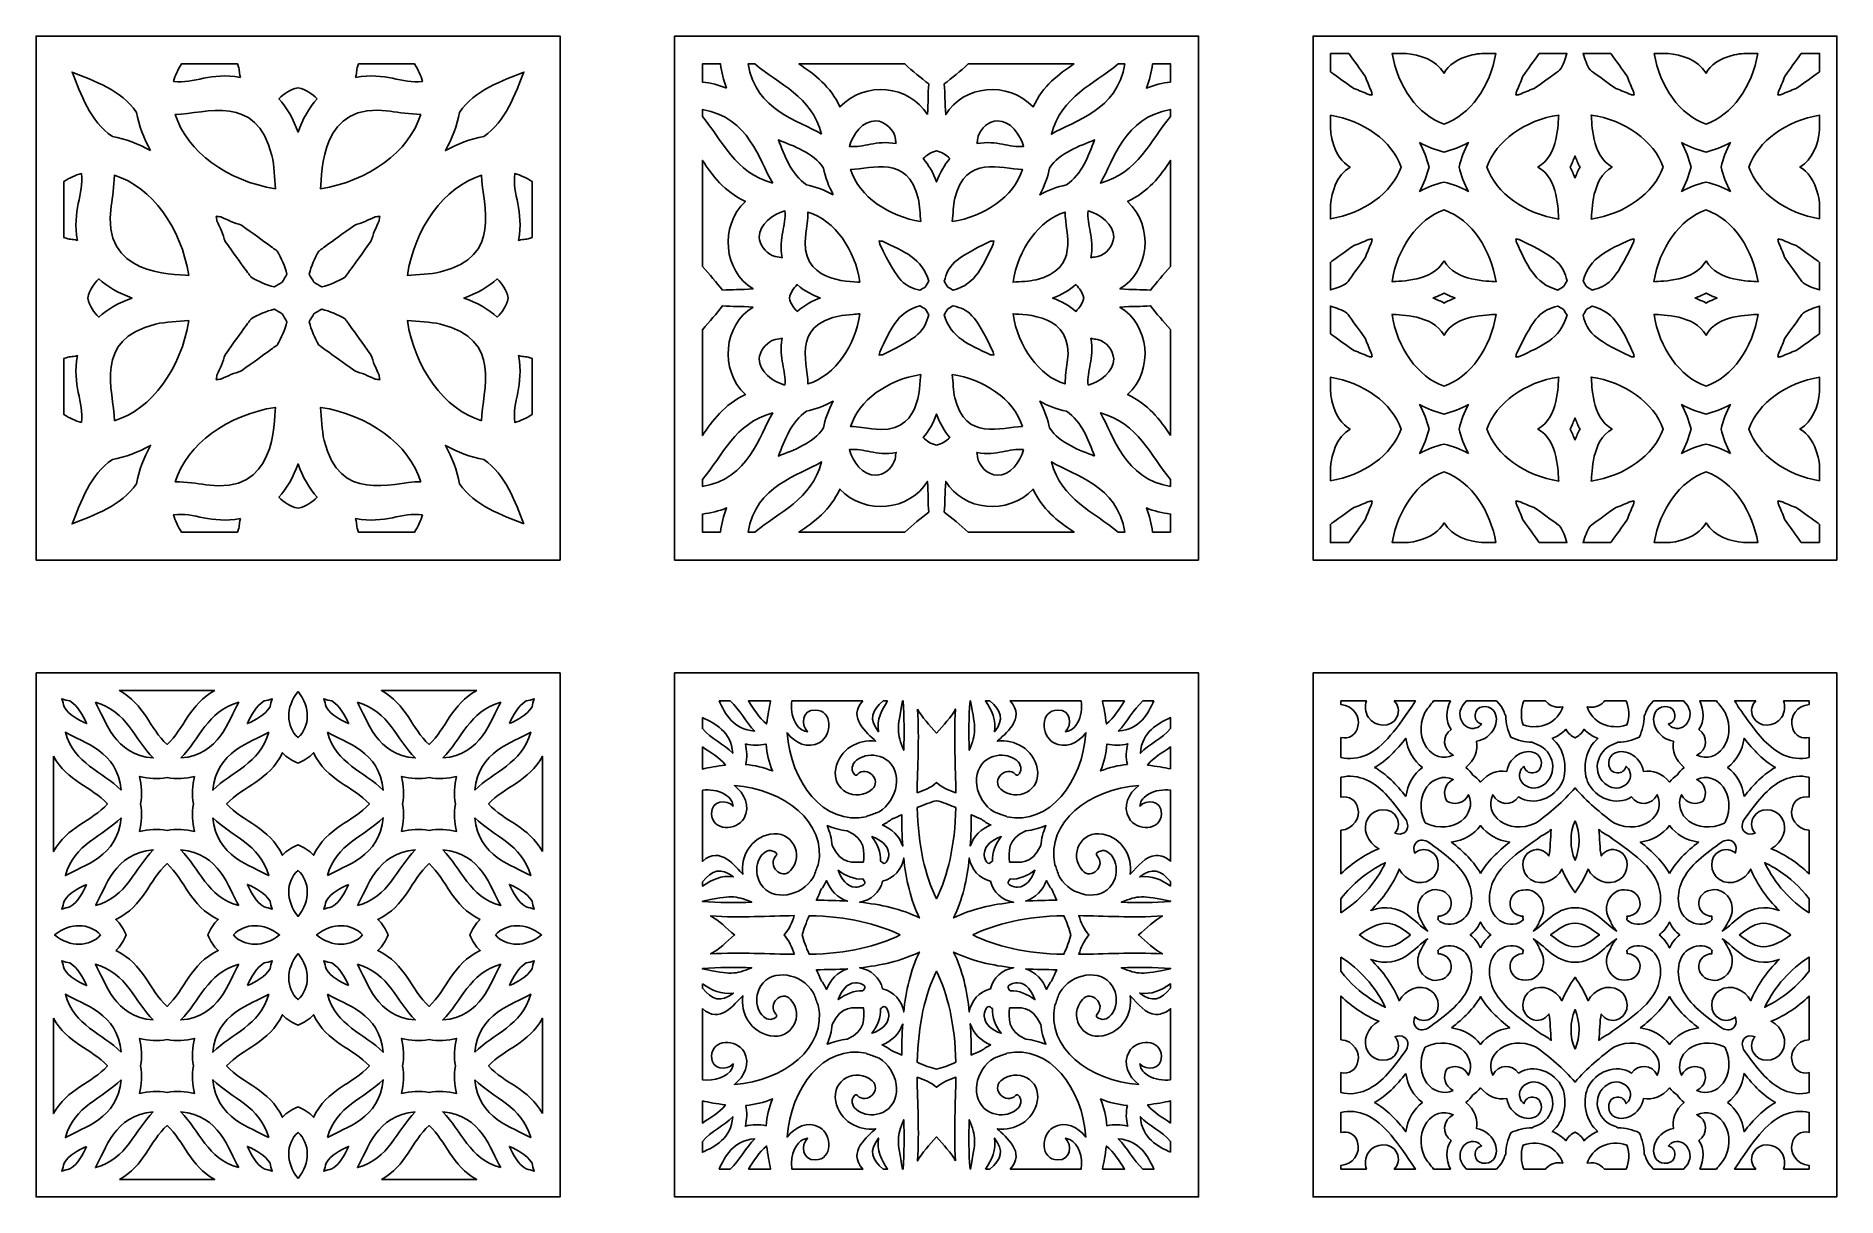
# Model space of a CAD drawing. Header units: millimetres. Extents: x -515 to 516, y -332 to 332.
import ezdxf

# ---------------------------------------------------------------- set-up
doc = ezdxf.new("R2010")
doc.units = ezdxf.units.MM
doc.header["$MEASUREMENT"] = 0
doc.layers.add('layer 1', color=7, linetype='Continuous')

msp = doc.modelspace()

# ---------------------------------------------------------------- linework, layer by layer
at = {"layer": 'layer 1'}
for points, knots in [([(-215.4065, 32.3515), (-231.217, 32.3515), (-503.591, 32.3515), (-515.4062, 32.3515), (-515.4062, 32.3515), (-515.4062, 45.4762), (-515.4062, 319.1738), (-515.4062, 332.3513), (-515.4062, 332.3513), (-515.4062, 332.3513), (-215.4065, 332.3513), (-215.4065, 332.3513), (-215.4065, 332.3513), (-215.4065, 329.8552), (-215.4065, 35.0802), (-215.4065, 32.3515)], [0, 0, 0, 0, 0.2, 0.2, 0.2, 0.2, 0.4, 0.4, 0.4, 0.4, 0.6, 0.6, 0.6, 0.6, 1, 1, 1, 1]), ([(150.1523, 32.3515), (147.3793, 32.3515), (-147.0872, 32.3515), (-149.8496, 32.3515), (-149.8496, 32.3515), (-149.8496, 39.8979), (-149.8496, 329.0181), (-149.8496, 332.3499), (-149.8496, 332.3499), (-149.8496, 332.3499), (150.1523, 332.3499), (150.1523, 332.3499), (150.1523, 332.3499), (150.1523, 328.4649), (150.1523, 34.9038), (150.1523, 32.3515)], [0, 0, 0, 0, 0.2, 0.2, 0.2, 0.2, 0.4, 0.4, 0.4, 0.4, 0.6, 0.6, 0.6, 0.6, 1, 1, 1, 1]), ([(515.6899, 32.3515), (515.6899, 32.3515), (515.6899, 332.3513), (515.6899, 332.3513), (515.6899, 332.3513), (515.6899, 332.3513), (215.7091, 332.3513), (215.7091, 332.3513), (215.7091, 332.3513), (215.7091, 329.3266), (215.7091, 39.8129), (215.7091, 32.3515), (215.7091, 32.3515), (215.7091, 32.3515), (515.6899, 32.3515), (515.6899, 32.3515)], [0, 0, 0, 0, 0.2, 0.2, 0.2, 0.2, 0.4, 0.4, 0.4, 0.4, 0.6, 0.6, 0.6, 0.6, 1, 1, 1, 1]), ([(225.7115, 322.3517), (225.7115, 322.3517), (236.1498, 322.3517), (236.1498, 322.3517), (236.1498, 322.3517), (237.5977, 320.3512), (240.7116, 316.0712), (245.8499, 308.9015), (245.8499, 308.9015), (246.8129, 306.021), (247.9165, 303.1918), (249.2379, 300.4413), (249.2379, 300.4413), (249.3363, 299.8115), (249.4277, 299.181), (249.505, 298.5413), (249.505, 298.5413), (248.8724, 298.6313), (248.2398, 298.7213), (247.6072, 298.8112), (247.6072, 298.8112), (244.8729, 300.1313), (242.0401, 301.251), (239.1441, 302.2112), (239.1441, 302.2112), (231.9674, 307.3516), (227.7008, 310.4514), (225.7115, 311.9114), (225.7115, 311.9114), (225.7115, 311.9114), (225.7115, 322.3517), (225.7115, 322.3517)], [0, 0, 0, 0, 0.111111111, 0.111111111, 0.111111111, 0.111111111, 0.222222222, 0.222222222, 0.222222222, 0.222222222, 0.333333333, 0.333333333, 0.333333333, 0.333333333, 0.444444444, 0.444444444, 0.444444444, 0.444444444, 0.555555556, 0.555555556, 0.555555556, 0.555555556, 0.666666667, 0.666666667, 0.666666667, 0.666666667, 0.777777778, 0.777777778, 0.777777778, 0.777777778, 1, 1, 1, 1]), ([(269.0881, 322.3517), (276.4195, 321.4815), (286.0704, 319.1014), (290.7096, 311.0819), (290.7096, 311.0819), (290.7096, 311.0819), (290.7096, 311.1114), (290.7096, 311.1114), (290.7096, 311.1114), (293.2471, 315.6417), (298.055, 319.4016), (306.7781, 321.5215), (306.7781, 321.5215), (310.9745, 322.5647), (313.0481, 322.3517), (320.3654, 322.3517), (320.3654, 322.3517), (317.2796, 303.4511), (305.5902, 287.0016), (290.7096, 281.9217), (290.7096, 281.9217), (275.829, 287.0016), (264.1396, 303.4511), (261.0468, 322.3517), (261.0468, 322.3517), (261.0468, 322.3517), (269.0881, 322.3517), (269.0881, 322.3517)], [0, 0, 0, 0, 0.125, 0.125, 0.125, 0.125, 0.25, 0.25, 0.25, 0.25, 0.375, 0.375, 0.375, 0.375, 0.5, 0.5, 0.5, 0.5, 0.625, 0.625, 0.625, 0.625, 0.75, 0.75, 0.75, 0.75, 1, 1, 1, 1]), ([(332.1813, 300.4511), (333.4957, 303.1918), (334.6063, 306.021), (335.5693, 308.9015), (335.5693, 308.9015), (340.6795, 316.0311), (343.8074, 320.3414), (345.2695, 322.3517), (345.2695, 322.3517), (345.2695, 322.3517), (361.0779, 322.3517), (361.0779, 322.3517), (361.0779, 322.3517), (360.1501, 319.0213), (358.9059, 315.8814), (357.0783, 312.9116), (357.0783, 312.9116), (357.0783, 312.9116), (352.65, 309.6417), (342.268, 302.2112), (342.268, 302.2112), (339.3791, 301.251), (336.5463, 300.1313), (333.805, 298.8112), (333.805, 298.8112), (333.1794, 298.7213), (332.5398, 298.6313), (331.9071, 298.5413), (331.9071, 298.5413), (331.9845, 299.181), (332.0829, 299.8213), (332.1813, 300.4511)], [0, 0, 0, 0, 0.111111111, 0.111111111, 0.111111111, 0.111111111, 0.222222222, 0.222222222, 0.222222222, 0.222222222, 0.333333333, 0.333333333, 0.333333333, 0.333333333, 0.444444444, 0.444444444, 0.444444444, 0.444444444, 0.555555556, 0.555555556, 0.555555556, 0.555555556, 0.666666667, 0.666666667, 0.666666667, 0.666666667, 0.777777778, 0.777777778, 0.777777778, 0.777777778, 1, 1, 1, 1]), ([(386.1507, 322.3517), (387.5987, 320.3512), (390.7055, 316.0712), (395.8508, 308.9015), (395.8508, 308.9015), (396.8068, 306.021), (397.9174, 303.1918), (399.2389, 300.4413), (399.2389, 300.4413), (399.3373, 299.8115), (399.4287, 299.181), (399.506, 298.5413), (399.506, 298.5413), (398.8663, 298.6313), (398.2407, 298.7213), (397.6081, 298.8112), (397.6081, 298.8112), (394.8738, 300.1313), (392.0411, 301.251), (389.1451, 302.2112), (389.1451, 302.2112), (378.6296, 309.7513), (374.3418, 312.9116), (374.3418, 312.9116), (374.3418, 312.9116), (372.5072, 315.8814), (371.2701, 319.0213), (370.3352, 322.3517), (370.3352, 322.3517), (370.3352, 322.3517), (386.1507, 322.3517), (386.1507, 322.3517)], [0, 0, 0, 0, 0.111111111, 0.111111111, 0.111111111, 0.111111111, 0.222222222, 0.222222222, 0.222222222, 0.222222222, 0.333333333, 0.333333333, 0.333333333, 0.333333333, 0.444444444, 0.444444444, 0.444444444, 0.444444444, 0.555555556, 0.555555556, 0.555555556, 0.555555556, 0.666666667, 0.666666667, 0.666666667, 0.666666667, 0.777777778, 0.777777778, 0.777777778, 0.777777778, 1, 1, 1, 1]), ([(419.089, 322.3517), (426.4204, 321.4815), (436.0713, 319.1014), (440.7105, 311.0819), (440.7105, 311.0819), (440.7105, 311.0819), (440.7105, 311.1114), (440.7105, 311.1114), (440.7105, 311.1114), (443.248, 315.6417), (448.0559, 319.4016), (456.7791, 321.5215), (456.7791, 321.5215), (460.9754, 322.5647), (463.049, 322.3517), (470.3663, 322.3517), (470.3663, 322.3517), (467.2805, 303.4511), (455.5911, 287.0016), (440.7105, 281.9217), (440.7105, 281.9217), (425.8299, 287.0016), (414.1406, 303.4511), (411.0478, 322.3517), (411.0478, 322.3517), (411.0478, 322.3517), (419.089, 322.3517), (419.089, 322.3517)], [0, 0, 0, 0, 0.125, 0.125, 0.125, 0.125, 0.25, 0.25, 0.25, 0.25, 0.375, 0.375, 0.375, 0.375, 0.5, 0.5, 0.5, 0.5, 0.625, 0.625, 0.625, 0.625, 0.75, 0.75, 0.75, 0.75, 1, 1, 1, 1]), ([(482.1822, 300.4511), (483.4967, 303.1918), (484.6073, 306.021), (485.5702, 308.9015), (485.5702, 308.9015), (490.6804, 316.0311), (493.8083, 320.3414), (495.2704, 322.3517), (495.2704, 322.3517), (495.2704, 322.3517), (505.7086, 322.3517), (505.7086, 322.3517), (505.7086, 322.3517), (505.7086, 322.3517), (505.7086, 311.9114), (505.7086, 311.9114), (505.7086, 311.9114), (503.6983, 310.4416), (499.3754, 307.301), (492.269, 302.2112), (492.269, 302.2112), (489.38, 301.251), (486.5473, 300.1313), (483.8059, 298.8112), (483.8059, 298.8112), (483.1803, 298.7213), (482.5407, 298.6313), (481.9081, 298.5413), (481.9081, 298.5413), (481.9854, 299.181), (482.0768, 299.8213), (482.1822, 300.4511)], [0, 0, 0, 0, 0.111111111, 0.111111111, 0.111111111, 0.111111111, 0.222222222, 0.222222222, 0.222222222, 0.222222222, 0.333333333, 0.333333333, 0.333333333, 0.333333333, 0.444444444, 0.444444444, 0.444444444, 0.444444444, 0.555555556, 0.555555556, 0.555555556, 0.555555556, 0.666666667, 0.666666667, 0.666666667, 0.666666667, 0.777777778, 0.777777778, 0.777777778, 0.777777778, 1, 1, 1, 1]), ([(-449.8263, 266.7712), (-453.6262, 273.711), (-456.4463, 281.1113), (-457.9463, 288.6514), (-457.9463, 288.6514), (-466.3261, 301.3916), (-482.5462, 306.7513), (-494.7264, 311.6717), (-494.7264, 311.6717), (-489.8063, 299.4909), (-484.4463, 283.2713), (-471.7063, 274.8912), (-471.7063, 274.8912), (-464.1462, 273.3912), (-456.7662, 270.5718), (-449.8263, 266.7712)], [0, 0, 0, 0, 0.2, 0.2, 0.2, 0.2, 0.4, 0.4, 0.4, 0.4, 0.6, 0.6, 0.6, 0.6, 1, 1, 1, 1]), ([(-398.3865, 308.6513), (-399.3664, 312.1447), (-398.5974, 312.9833), (-400.0264, 316.3516), (-400.0264, 316.3516), (-400.0264, 316.3516), (-432.1459, 316.3516), (-432.1459, 316.3516), (-432.1459, 316.3516), (-434.1864, 313.2117), (-435.7462, 309.7309), (-436.6262, 306.3914), (-436.6262, 306.3914), (-424.7464, 304.9315), (-415.4061, 311.8115), (-398.3865, 308.6513)], [0, 0, 0, 0, 0.2, 0.2, 0.2, 0.2, 0.4, 0.4, 0.4, 0.4, 0.6, 0.6, 0.6, 0.6, 1, 1, 1, 1]), ([(-332.4262, 308.6513), (-315.4263, 311.8115), (-306.0263, 304.9315), (-294.1865, 306.3914), (-294.1865, 306.3914), (-295.0665, 309.7309), (-296.6263, 313.2117), (-298.6661, 316.3516), (-298.6661, 316.3516), (-298.6661, 316.3516), (-330.7863, 316.3516), (-330.7863, 316.3516), (-330.7863, 316.3516), (-332.2153, 312.9833), (-331.4463, 312.1433), (-332.4262, 308.6513)], [0, 0, 0, 0, 0.2, 0.2, 0.2, 0.2, 0.4, 0.4, 0.4, 0.4, 0.6, 0.6, 0.6, 0.6, 1, 1, 1, 1]), ([(-259.1064, 274.8912), (-246.3668, 283.2713), (-241.0065, 299.4909), (-236.0868, 311.6717), (-236.0868, 311.6717), (-248.2668, 306.7513), (-264.4864, 301.3916), (-272.8665, 288.6514), (-272.8665, 288.6514), (-274.3665, 281.1113), (-277.1866, 273.711), (-280.9866, 266.7712), (-280.9866, 266.7712), (-274.0467, 270.5718), (-266.6662, 273.3912), (-259.1064, 274.8912)], [0, 0, 0, 0, 0.2, 0.2, 0.2, 0.2, 0.4, 0.4, 0.4, 0.4, 0.6, 0.6, 0.6, 0.6, 1, 1, 1, 1]), ([(-120.0048, 302.505), (-121.7648, 306.9467), (-122.9507, 311.6211), (-123.5221, 316.3516), (-123.5221, 316.3516), (-123.5221, 316.3516), (-133.8479, 316.3516), (-133.8479, 316.3516), (-133.8479, 316.3516), (-133.8479, 316.3516), (-133.8479, 306.0224), (-133.8479, 306.0224), (-133.8479, 306.0224), (-129.1208, 305.4509), (-124.4464, 304.2686), (-120.0048, 302.505)], [0, 0, 0, 0, 0.2, 0.2, 0.2, 0.2, 0.4, 0.4, 0.4, 0.4, 0.6, 0.6, 0.6, 0.6, 1, 1, 1, 1]), ([(-65.6312, 276.1487), (-71.5082, 297.9825), (-90.0678, 304.7593), (-103.7809, 316.3516), (-103.7809, 316.3516), (-103.7809, 316.3516), (-107.7242, 316.3516), (-107.7242, 316.3516), (-107.7242, 316.3516), (-103.3676, 289.6144), (-78.7088, 283.9981), (-65.6312, 276.1487)], [0, 0, 0, 0, 0.25, 0.25, 0.25, 0.25, 0.5, 0.5, 0.5, 0.5, 1, 1, 1, 1]), ([(-5.098, 287.332), (-4.4527, 294.8496), (-4.8442, 299.0404), (-4.2974, 304.897), (-4.2974, 304.897), (-8.7883, 308.3645), (-13.3705, 312.1461), (-17.9641, 316.3516), (-17.9641, 316.3516), (-17.9641, 316.3516), (-78.6456, 316.3516), (-78.6456, 316.3516), (-78.6456, 316.3516), (-69.2969, 310.2026), (-60.682, 303.6374), (-55.1536, 291.7378), (-55.1536, 291.7378), (-40.8663, 306.9256), (-15.0849, 304.1351), (-5.098, 287.332)], [0, 0, 0, 0, 0.166666667, 0.166666667, 0.166666667, 0.166666667, 0.333333333, 0.333333333, 0.333333333, 0.333333333, 0.5, 0.5, 0.5, 0.5, 0.666666667, 0.666666667, 0.666666667, 0.666666667, 1, 1, 1, 1]), ([(78.951, 316.3516), (78.951, 316.3516), (18.2695, 316.3516), (18.2695, 316.3516), (18.2695, 316.3516), (13.6767, 312.1461), (9.0944, 308.3645), (4.6029, 304.9005), (4.6029, 304.9005), (5.1504, 299.0369), (4.7652, 294.7864), (5.4042, 287.332), (5.4042, 287.332), (15.3981, 304.1456), (41.183, 306.9186), (55.4598, 291.7378), (55.4598, 291.7378), (61.1393, 303.9657), (70.1422, 310.559), (78.951, 316.3516)], [0, 0, 0, 0, 0.166666667, 0.166666667, 0.166666667, 0.166666667, 0.333333333, 0.333333333, 0.333333333, 0.333333333, 0.5, 0.5, 0.5, 0.5, 0.666666667, 0.666666667, 0.666666667, 0.666666667, 1, 1, 1, 1]), ([(108.0304, 316.3516), (108.0304, 316.3516), (104.0864, 316.3516), (104.0864, 316.3516), (104.0864, 316.3516), (90.3775, 304.7593), (71.8144, 297.9825), (65.9374, 276.1487), (65.9374, 276.1487), (78.9721, 283.97), (103.6738, 289.6144), (108.0304, 316.3516)], [0, 0, 0, 0, 0.25, 0.25, 0.25, 0.25, 0.5, 0.5, 0.5, 0.5, 1, 1, 1, 1]), ([(134.154, 306.0224), (134.154, 306.0224), (134.154, 316.3516), (134.154, 316.3516), (134.154, 316.3516), (134.154, 316.3516), (123.8276, 316.3516), (123.8276, 316.3516), (123.8276, 316.3516), (123.2568, 311.6211), (122.0745, 306.9467), (120.3109, 302.505), (120.3109, 302.505), (124.7519, 304.2686), (129.4263, 305.4509), (134.154, 306.0224)], [0, 0, 0, 0, 0.2, 0.2, 0.2, 0.2, 0.4, 0.4, 0.4, 0.4, 0.6, 0.6, 0.6, 0.6, 1, 1, 1, 1]), ([(-378.3262, 244.9515), (-379.0059, 251.2313), (-378.8864, 257.7711), (-380.3864, 263.9314), (-380.3864, 263.9314), (-389.1861, 299.9717), (-418.0462, 287.8318), (-435.6864, 287.512), (-435.6864, 287.512), (-429.1262, 266.0317), (-405.4459, 249.0916), (-378.3262, 244.9515)], [0, 0, 0, 0, 0.25, 0.25, 0.25, 0.25, 0.5, 0.5, 0.5, 0.5, 1, 1, 1, 1]), ([(-354.4462, 296.3911), (-357.5861, 299.3714), (-360.4062, 301.5912), (-365.406, 302.751), (-365.406, 302.751), (-370.4262, 301.5912), (-373.2266, 299.3714), (-376.3665, 296.3911), (-376.3665, 296.3911), (-371.8264, 291.3316), (-368.0061, 284.6715), (-365.406, 277.3514), (-365.406, 277.3514), (-362.7863, 284.6715), (-358.9863, 291.3316), (-354.4462, 296.3911)], [0, 0, 0, 0, 0.2, 0.2, 0.2, 0.2, 0.4, 0.4, 0.4, 0.4, 0.6, 0.6, 0.6, 0.6, 1, 1, 1, 1]), ([(-295.1263, 287.512), (-301.3864, 287.6111), (-307.6662, 288.5312), (-312.6062, 289.2917), (-312.6062, 289.2917), (-353.0861, 295.5118), (-351.4659, 254.2116), (-352.4865, 244.9515), (-352.4865, 244.9515), (-325.3669, 249.0916), (-301.6858, 266.0317), (-295.1263, 287.512)], [0, 0, 0, 0, 0.25, 0.25, 0.25, 0.25, 0.5, 0.5, 0.5, 0.5, 1, 1, 1, 1]), ([(-93.6449, 248.1314), (-101.4803, 261.1838), (-107.1106, 285.8678), (-133.8479, 290.228), (-133.8479, 290.228), (-133.8479, 290.228), (-133.8479, 286.2769), (-133.8479, 286.2769), (-133.8479, 286.2769), (-122.4214, 272.7621), (-115.3128, 253.9522), (-93.6449, 248.1314)], [0, 0, 0, 0, 0.25, 0.25, 0.25, 0.25, 0.5, 0.5, 0.5, 0.5, 1, 1, 1, 1]), ([(134.154, 286.2769), (134.154, 286.2769), (134.154, 290.228), (134.154, 290.228), (134.154, 290.228), (107.4273, 285.8714), (101.8216, 261.2477), (93.9511, 248.1314), (93.9511, 248.1314), (115.7842, 254.012), (122.5652, 272.5716), (134.154, 286.2769)], [0, 0, 0, 0, 0.25, 0.25, 0.25, 0.25, 0.5, 0.5, 0.5, 0.5, 1, 1, 1, 1]), ([(-22.9203, 270.7412), (-23.1459, 271.5348), (-23.3013, 272.3811), (-23.3652, 273.2879), (-23.3652, 273.2879), (-23.7462, 278.495), (-29.4222, 283.6558), (-34.6364, 283.8006), (-34.6364, 283.8006), (-42.0479, 284.0016), (-47.8757, 275.9554), (-49.6927, 269.1604), (-49.6927, 269.1604), (-41.4166, 268.1447), (-34.8339, 272.9561), (-22.9203, 270.7412)], [0, 0, 0, 0, 0.2, 0.2, 0.2, 0.2, 0.4, 0.4, 0.4, 0.4, 0.6, 0.6, 0.6, 0.6, 1, 1, 1, 1]), ([(23.2264, 270.7412), (35.0902, 272.9456), (41.7755, 268.1412), (50.0024, 269.1604), (50.0024, 269.1604), (48.1819, 275.9442), (42.3575, 284.0016), (34.9489, 283.8006), (34.9489, 283.8006), (30.3666, 283.6734), (25.3359, 279.6485), (24.0025, 275.0339), (24.0025, 275.0339), (23.4837, 273.2457), (23.8295, 272.8436), (23.2264, 270.7412)], [0, 0, 0, 0, 0.2, 0.2, 0.2, 0.2, 0.4, 0.4, 0.4, 0.4, 0.6, 0.6, 0.6, 0.6, 1, 1, 1, 1]), ([(225.7115, 287.0115), (244.5987, 283.9215), (261.0468, 272.2216), (266.1359, 257.3515), (266.1359, 257.3515), (261.0468, 242.4716), (244.6058, 230.7815), (225.7115, 227.6817), (225.7115, 227.6817), (225.7115, 227.6817), (225.7115, 235.7314), (225.7115, 235.7314), (225.7115, 235.7314), (226.5761, 243.0613), (228.952, 252.7116), (236.9651, 257.3515), (236.9651, 257.3515), (236.9651, 257.3515), (236.9511, 257.3515), (236.9511, 257.3515), (236.9511, 257.3515), (232.4173, 259.8911), (228.6567, 264.6913), (226.5269, 273.4116), (226.5269, 273.4116), (225.5077, 277.6255), (225.7115, 279.5473), (225.7115, 287.0115)], [0, 0, 0, 0, 0.125, 0.125, 0.125, 0.125, 0.25, 0.25, 0.25, 0.25, 0.375, 0.375, 0.375, 0.375, 0.5, 0.5, 0.5, 0.5, 0.625, 0.625, 0.625, 0.625, 0.75, 0.75, 0.75, 0.75, 1, 1, 1, 1]), ([(356.3684, 287.1211), (355.8693, 282.4854), (356.4528, 264.065), (344.4822, 257.3515), (344.4822, 257.3515), (356.4528, 250.5846), (355.8553, 232.3153), (356.3684, 227.5713), (356.3684, 227.5713), (337.2001, 230.5011), (320.4216, 242.2917), (315.2833, 257.3515), (315.2833, 257.3515), (320.4216, 272.4015), (337.2001, 284.2012), (356.3684, 287.1211)], [0, 0, 0, 0, 0.2, 0.2, 0.2, 0.2, 0.4, 0.4, 0.4, 0.4, 0.6, 0.6, 0.6, 0.6, 1, 1, 1, 1]), ([(416.1368, 257.3515), (410.9915, 242.2917), (394.2201, 230.5011), (375.0447, 227.5713), (375.0447, 227.5713), (375.586, 232.5718), (375.0799, 250.4714), (386.9661, 257.3515), (386.9661, 257.3515), (386.9661, 257.3515), (386.945, 257.3515), (386.945, 257.3515), (386.945, 257.3515), (374.9463, 264.0791), (375.5508, 282.4644), (375.0447, 287.1211), (375.0447, 287.1211), (394.2201, 284.2012), (410.9915, 272.4015), (416.1368, 257.3515)], [0, 0, 0, 0, 0.166666667, 0.166666667, 0.166666667, 0.166666667, 0.333333333, 0.333333333, 0.333333333, 0.333333333, 0.5, 0.5, 0.5, 0.5, 0.666666667, 0.666666667, 0.666666667, 0.666666667, 1, 1, 1, 1]), ([(505.7086, 227.6817), (486.8074, 230.7815), (470.3663, 242.4716), (465.2772, 257.3515), (465.2772, 257.3515), (470.3663, 272.2216), (486.8074, 283.9215), (505.7086, 287.0115), (505.7086, 287.0115), (505.7086, 287.0115), (505.7086, 278.5716), (505.7086, 278.5716), (505.7086, 278.5716), (504.9213, 270.4769), (501.695, 261.4003), (494.4761, 257.3515), (494.4761, 257.3515), (499.0099, 254.7915), (502.7634, 249.9913), (504.8862, 241.2816), (504.8862, 241.2816), (505.9054, 237.0817), (505.7086, 235.1438), (505.7086, 227.6817)], [0, 0, 0, 0, 0.142857143, 0.142857143, 0.142857143, 0.142857143, 0.285714286, 0.285714286, 0.285714286, 0.285714286, 0.428571429, 0.428571429, 0.428571429, 0.428571429, 0.571428571, 0.571428571, 0.571428571, 0.571428571, 0.714285714, 0.714285714, 0.714285714, 0.714285714, 1, 1, 1, 1]), ([(-58.9282, 241.432), (-61.5353, 246.1914), (-63.571, 251.5145), (-64.6084, 256.7498), (-64.6084, 256.7498), (-70.4749, 265.6613), (-81.8311, 269.4141), (-90.3609, 272.8612), (-90.3609, 272.8612), (-86.9069, 264.3342), (-83.154, 252.9752), (-74.2425, 247.108), (-74.2425, 247.108), (-69.8044, 246.2336), (-63.9836, 244.2015), (-58.9282, 241.432)], [0, 0, 0, 0, 0.2, 0.2, 0.2, 0.2, 0.4, 0.4, 0.4, 0.4, 0.6, 0.6, 0.6, 0.6, 1, 1, 1, 1]), ([(74.5487, 247.108), (83.463, 252.9752), (87.2165, 264.3384), (90.6671, 272.8612), (90.6671, 272.8612), (82.1401, 269.4141), (70.7804, 265.6613), (64.9139, 256.7463), (64.9139, 256.7463), (63.9966, 252.1036), (62.0355, 246.5436), (59.2344, 241.432), (59.2344, 241.432), (63.9966, 244.0391), (69.2213, 246.0572), (74.5487, 247.108)], [0, 0, 0, 0, 0.2, 0.2, 0.2, 0.2, 0.4, 0.4, 0.4, 0.4, 0.6, 0.6, 0.6, 0.6, 1, 1, 1, 1]), ([(276.7006, 271.3612), (281.1571, 268.9116), (285.8806, 267.0819), (290.7096, 265.9312), (290.7096, 265.9312), (295.5386, 267.0819), (300.2621, 268.9116), (304.7186, 271.3612), (304.7186, 271.3612), (302.2795, 266.9012), (300.4379, 262.1714), (299.2921, 257.3515), (299.2921, 257.3515), (300.4379, 252.5211), (302.2795, 247.7919), (304.7186, 243.3411), (304.7186, 243.3411), (300.2621, 245.7816), (295.5386, 247.6218), (290.7096, 248.7612), (290.7096, 248.7612), (285.8806, 247.6218), (281.1571, 245.7816), (276.7006, 243.3411), (276.7006, 243.3411), (279.1397, 247.7919), (280.9813, 252.5211), (282.1271, 257.3515), (282.1271, 257.3515), (280.9813, 262.1714), (279.1397, 266.9012), (276.7006, 271.3612)], [0, 0, 0, 0, 0.111111111, 0.111111111, 0.111111111, 0.111111111, 0.222222222, 0.222222222, 0.222222222, 0.222222222, 0.333333333, 0.333333333, 0.333333333, 0.333333333, 0.444444444, 0.444444444, 0.444444444, 0.444444444, 0.555555556, 0.555555556, 0.555555556, 0.555555556, 0.666666667, 0.666666667, 0.666666667, 0.666666667, 0.777777778, 0.777777778, 0.777777778, 0.777777778, 1, 1, 1, 1]), ([(426.6945, 271.3612), (431.158, 268.9116), (435.8745, 267.0819), (440.7105, 265.9312), (440.7105, 265.9312), (445.5395, 267.0819), (450.2631, 268.9116), (454.7195, 271.3612), (454.7195, 271.3612), (452.2804, 266.9012), (450.4388, 262.1714), (449.2931, 257.3515), (449.2931, 257.3515), (450.4388, 252.5211), (452.2804, 247.7919), (454.7195, 243.3411), (454.7195, 243.3411), (450.2631, 245.7816), (445.5395, 247.6218), (440.7105, 248.7612), (440.7105, 248.7612), (435.8745, 247.6218), (431.158, 245.7816), (426.6945, 243.3411), (426.6945, 243.3411), (429.1406, 247.7919), (430.9752, 252.5211), (432.128, 257.3515), (432.128, 257.3515), (430.9752, 262.1714), (429.1406, 266.9012), (426.6945, 271.3612)], [0, 0, 0, 0, 0.111111111, 0.111111111, 0.111111111, 0.111111111, 0.222222222, 0.222222222, 0.222222222, 0.222222222, 0.333333333, 0.333333333, 0.333333333, 0.333333333, 0.444444444, 0.444444444, 0.444444444, 0.444444444, 0.555555556, 0.555555556, 0.555555556, 0.555555556, 0.666666667, 0.666666667, 0.666666667, 0.666666667, 0.777777778, 0.777777778, 0.777777778, 0.777777778, 1, 1, 1, 1]), ([(-122.3932, 186.7976), (-116.5619, 187.348), (-112.4161, 186.953), (-104.8318, 187.6018), (-104.8318, 187.6018), (-121.6805, 197.6133), (-124.3684, 223.4263), (-109.2348, 237.6574), (-109.2348, 237.6574), (-121.4513, 243.3263), (-128.2105, 252.5766), (-133.8479, 261.1416), (-133.8479, 261.1416), (-133.8479, 261.1416), (-133.8479, 200.4643), (-133.8479, 200.4643), (-133.8479, 200.4643), (-129.6424, 195.8708), (-125.8642, 191.2885), (-122.3932, 186.7976)], [0, 0, 0, 0, 0.166666667, 0.166666667, 0.166666667, 0.166666667, 0.333333333, 0.333333333, 0.333333333, 0.333333333, 0.5, 0.5, 0.5, 0.5, 0.666666667, 0.666666667, 0.666666667, 0.666666667, 1, 1, 1, 1]), ([(-8.8902, 226.1606), (-9.3457, 230.3408), (-9.2712, 235.096), (-10.3298, 239.4393), (-10.3298, 239.4393), (-16.4683, 264.6203), (-36.7528, 256.1678), (-49.0292, 255.9422), (-49.0292, 255.9422), (-44.2107, 240.1513), (-26.6387, 228.8696), (-8.8902, 226.1606)], [0, 0, 0, 0, 0.25, 0.25, 0.25, 0.25, 0.5, 0.5, 0.5, 0.5, 1, 1, 1, 1]), ([(7.8278, 262.158), (5.4253, 264.4439), (3.4002, 265.8581), (0.1548, 266.6137), (0.1548, 266.6137), (-3.101, 265.8546), (-5.1121, 264.4509), (-7.5181, 262.1615), (-7.5181, 262.1615), (-4.3396, 258.6196), (-1.6727, 253.9557), (0.1548, 248.8301), (0.1548, 248.8301), (1.9782, 253.9557), (4.6492, 258.6196), (7.8278, 262.158)], [0, 0, 0, 0, 0.2, 0.2, 0.2, 0.2, 0.4, 0.4, 0.4, 0.4, 0.6, 0.6, 0.6, 0.6, 1, 1, 1, 1]), ([(9.1964, 226.1606), (27.2583, 228.9153), (44.5626, 240.2856), (49.3353, 255.9387), (49.3353, 255.9387), (37.0133, 256.1748), (16.778, 264.6133), (10.6359, 239.4393), (10.6359, 239.4393), (9.5914, 235.1494), (9.68, 230.5875), (9.1964, 226.1606)], [0, 0, 0, 0, 0.25, 0.25, 0.25, 0.25, 0.5, 0.5, 0.5, 0.5, 1, 1, 1, 1]), ([(134.154, 200.4643), (134.154, 200.4643), (134.154, 261.1416), (134.154, 261.1416), (134.154, 261.1416), (128.0682, 251.892), (121.4152, 243.1717), (109.5402, 237.6574), (109.5402, 237.6574), (124.9213, 223.1901), (121.7927, 197.5009), (105.1379, 187.6018), (105.1379, 187.6018), (112.6485, 186.96), (116.8814, 187.3445), (122.7029, 186.7976), (122.7029, 186.7976), (126.1704, 191.2885), (129.945, 195.8673), (134.154, 200.4643)], [0, 0, 0, 0, 0.166666667, 0.166666667, 0.166666667, 0.166666667, 0.333333333, 0.333333333, 0.333333333, 0.333333333, 0.5, 0.5, 0.5, 0.5, 0.666666667, 0.666666667, 0.666666667, 0.666666667, 1, 1, 1, 1]), ([(365.7101, 250.9719), (364.9088, 253.2114), (363.9317, 255.3313), (362.8492, 257.3515), (362.8492, 257.3515), (363.9317, 259.3611), (364.9088, 261.4811), (365.7101, 263.7213), (365.7101, 263.7213), (366.5044, 261.4811), (367.4884, 259.3611), (368.5639, 257.3515), (368.5639, 257.3515), (367.4884, 255.3313), (366.5044, 253.2114), (365.7101, 250.9719)], [0, 0, 0, 0, 0.2, 0.2, 0.2, 0.2, 0.4, 0.4, 0.4, 0.4, 0.6, 0.6, 0.6, 0.6, 1, 1, 1, 1]), ([(-491.7063, 215.3316), (-494.8661, 232.3118), (-487.9861, 241.7314), (-489.4462, 253.5713), (-489.4462, 253.5713), (-492.7662, 252.6912), (-496.2461, 251.1315), (-499.4062, 249.0916), (-499.4062, 249.0916), (-499.4062, 249.0916), (-499.4062, 216.9714), (-499.4062, 216.9714), (-499.4062, 216.9714), (-496.0177, 215.534), (-495.1184, 216.3065), (-491.7063, 215.3316)], [0, 0, 0, 0, 0.2, 0.2, 0.2, 0.2, 0.4, 0.4, 0.4, 0.4, 0.6, 0.6, 0.6, 0.6, 1, 1, 1, 1]), ([(-428.0064, 195.2712), (-432.1459, 222.3916), (-449.0861, 246.0712), (-470.5463, 252.6315), (-470.5463, 252.6315), (-470.6662, 246.3714), (-471.5863, 240.0916), (-472.3463, 235.1515), (-472.3463, 235.1515), (-478.5462, 194.6716), (-437.2666, 196.2918), (-428.0064, 195.2712)], [0, 0, 0, 0, 0.25, 0.25, 0.25, 0.25, 0.5, 0.5, 0.5, 0.5, 1, 1, 1, 1]), ([(-283.8263, 197.3314), (-247.7867, 206.1312), (-259.9267, 234.9912), (-260.2662, 252.6315), (-260.2662, 252.6315), (-281.7267, 246.0712), (-298.6661, 222.3916), (-302.8063, 195.2712), (-302.8063, 195.2712), (-296.5265, 195.9516), (-289.9866, 195.8314), (-283.8263, 197.3314)], [0, 0, 0, 0, 0.25, 0.25, 0.25, 0.25, 0.5, 0.5, 0.5, 0.5, 1, 1, 1, 1]), ([(-231.4061, 216.9714), (-231.4061, 216.9714), (-231.4061, 249.0916), (-231.4061, 249.0916), (-231.4061, 249.0916), (-234.5664, 251.1315), (-238.0261, 252.6912), (-241.3663, 253.5713), (-241.3663, 253.5713), (-242.8263, 241.6914), (-235.9462, 232.3511), (-239.1065, 215.3316), (-239.1065, 215.3316), (-235.6967, 216.3058), (-234.7934, 215.5347), (-231.4061, 216.9714)], [0, 0, 0, 0, 0.2, 0.2, 0.2, 0.2, 0.4, 0.4, 0.4, 0.4, 0.6, 0.6, 0.6, 0.6, 1, 1, 1, 1]), ([(-374.5066, 191.4713), (-373.526, 192.9713), (-372.6059, 194.4917), (-371.7659, 196.0318), (-371.7659, 196.0318), (-373.0466, 200.6914), (-374.7863, 205.0916), (-377.3463, 209.2514), (-377.3463, 209.2514), (-377.3463, 209.2514), (-383.3063, 213.6516), (-397.8467, 224.0715), (-397.8467, 224.0715), (-401.8463, 225.3916), (-405.7664, 226.9514), (-409.5663, 228.7712), (-409.5663, 228.7712), (-410.426, 228.8914), (-411.306, 229.0116), (-412.1861, 229.1515), (-412.1861, 229.1515), (-412.0666, 228.251), (-411.9464, 227.3717), (-411.8262, 226.5113), (-411.8262, 226.5113), (-409.9859, 222.7114), (-408.4459, 218.7913), (-407.1265, 214.7917), (-407.1265, 214.7917), (-396.7263, 200.2914), (-392.3064, 194.3117), (-392.3064, 194.3117), (-392.3064, 194.3117), (-388.1465, 191.7314), (-383.7463, 189.9917), (-379.0664, 188.7117), (-379.0664, 188.7117), (-377.5467, 189.5713), (-376.0066, 190.4711), (-374.5066, 191.4713)], [0, 0, 0, 0, 0.090909091, 0.090909091, 0.090909091, 0.090909091, 0.181818182, 0.181818182, 0.181818182, 0.181818182, 0.272727273, 0.272727273, 0.272727273, 0.272727273, 0.363636364, 0.363636364, 0.363636364, 0.363636364, 0.454545455, 0.454545455, 0.454545455, 0.454545455, 0.545454545, 0.545454545, 0.545454545, 0.545454545, 0.636363636, 0.636363636, 0.636363636, 0.636363636, 0.727272727, 0.727272727, 0.727272727, 0.727272727, 0.818181818, 0.818181818, 0.818181818, 0.818181818, 1, 1, 1, 1]), ([(-318.626, 229.1515), (-319.506, 229.0313), (-320.386, 228.8914), (-321.2464, 228.7712), (-321.2464, 228.7712), (-325.0463, 226.9514), (-328.9665, 225.3916), (-332.966, 224.0715), (-332.966, 224.0715), (-347.486, 213.6516), (-353.4467, 209.2514), (-353.4467, 209.2514), (-353.4467, 209.2514), (-356.0264, 205.0916), (-357.7464, 200.6914), (-359.0461, 196.0318), (-359.0461, 196.0318), (-358.1864, 194.4917), (-357.286, 192.9713), (-356.2865, 191.4713), (-356.2865, 191.4713), (-354.7864, 190.4711), (-353.2661, 189.5713), (-351.7464, 188.7117), (-351.7464, 188.7117), (-347.0664, 190.0121), (-342.6662, 191.7314), (-338.5064, 194.3117), (-338.5064, 194.3117), (-338.5064, 194.3117), (-334.1265, 200.2317), (-323.6862, 214.7917), (-323.6862, 214.7917), (-322.3661, 218.7913), (-320.8261, 222.7114), (-318.9866, 226.5113), (-318.9866, 226.5113), (-318.8664, 227.3914), (-318.7462, 228.251), (-318.626, 229.1515)], [0, 0, 0, 0, 0.090909091, 0.090909091, 0.090909091, 0.090909091, 0.181818182, 0.181818182, 0.181818182, 0.181818182, 0.272727273, 0.272727273, 0.272727273, 0.272727273, 0.363636364, 0.363636364, 0.363636364, 0.363636364, 0.454545455, 0.454545455, 0.454545455, 0.454545455, 0.545454545, 0.545454545, 0.545454545, 0.545454545, 0.636363636, 0.636363636, 0.636363636, 0.636363636, 0.727272727, 0.727272727, 0.727272727, 0.727272727, 0.818181818, 0.818181818, 0.818181818, 0.818181818, 1, 1, 1, 1]), ([(-88.2375, 205.424), (-90.453, 217.3201), (-85.6409, 223.9345), (-86.6601, 232.2), (-86.6601, 232.2), (-93.5711, 230.3443), (-101.4979, 224.4954), (-101.3003, 217.1437), (-101.3003, 217.1437), (-101.1844, 213.0267), (-97.9172, 208.5429), (-93.9064, 206.7083), (-93.9064, 206.7083), (-91.423, 205.5724), (-90.7033, 206.1263), (-88.2375, 205.424)], [0, 0, 0, 0, 0.2, 0.2, 0.2, 0.2, 0.4, 0.4, 0.4, 0.4, 0.6, 0.6, 0.6, 0.6, 1, 1, 1, 1]), ([(-43.6603, 191.394), (-46.4403, 209.6331), (-57.8844, 226.7883), (-73.4384, 231.5364), (-73.4384, 231.5364), (-73.5227, 227.1552), (-74.1617, 222.7634), (-74.6903, 219.2988), (-74.6903, 219.2988), (-79.0371, 190.9743), (-50.0385, 192.0891), (-43.6603, 191.394)], [0, 0, 0, 0, 0.25, 0.25, 0.25, 0.25, 0.5, 0.5, 0.5, 0.5, 1, 1, 1, 1]), ([(57.2445, 192.83), (82.4473, 198.9826), (73.9772, 219.2531), (73.7446, 231.5329), (73.7446, 231.5329), (58.7761, 226.9682), (46.8555, 210.3599), (43.9658, 191.394), (43.9658, 191.394), (48.4461, 191.8811), (52.9546, 191.7855), (57.2445, 192.83)], [0, 0, 0, 0, 0.25, 0.25, 0.25, 0.25, 0.5, 0.5, 0.5, 0.5, 1, 1, 1, 1]), ([(101.6065, 217.1437), (101.804, 224.5059), (93.8422, 230.3549), (86.9698, 232.2), (86.9698, 232.2), (85.9471, 224.0048), (90.7409, 217.2491), (88.5429, 205.424), (88.5429, 205.424), (90.4309, 205.9604), (90.9033, 205.7277), (92.4342, 206.0946), (92.4342, 206.0946), (97.2147, 207.2411), (101.4758, 212.4307), (101.6065, 217.1437)], [0, 0, 0, 0, 0.2, 0.2, 0.2, 0.2, 0.4, 0.4, 0.4, 0.4, 0.6, 0.6, 0.6, 0.6, 1, 1, 1, 1]), ([(290.7096, 203.6316), (290.7096, 203.6316), (290.7096, 203.5817), (290.7096, 203.5817), (290.7096, 203.5817), (283.9968, 191.607), (265.6298, 192.1995), (260.9273, 191.6815), (260.9273, 191.6815), (263.8585, 210.8519), (275.6603, 227.6311), (290.7096, 232.7715), (290.7096, 232.7715), (306.9117, 227.2339), (317.7997, 209.2486), (320.4778, 191.6815), (320.4778, 191.6815), (315.7191, 192.2016), (297.6262, 191.6512), (290.7096, 203.6316)], [0, 0, 0, 0, 0.166666667, 0.166666667, 0.166666667, 0.166666667, 0.333333333, 0.333333333, 0.333333333, 0.333333333, 0.5, 0.5, 0.5, 0.5, 0.666666667, 0.666666667, 0.666666667, 0.666666667, 1, 1, 1, 1]), ([(440.7105, 203.6316), (440.7105, 203.6316), (440.7105, 203.5817), (440.7105, 203.5817), (440.7105, 203.5817), (433.9907, 191.607), (415.6307, 192.1995), (410.9283, 191.6815), (410.9283, 191.6815), (413.8594, 210.8519), (425.6542, 227.6311), (440.7105, 232.7715), (440.7105, 232.7715), (456.9126, 227.2339), (467.8007, 209.2486), (470.4788, 191.6815), (470.4788, 191.6815), (465.7201, 192.2016), (447.6272, 191.6512), (440.7105, 203.6316)], [0, 0, 0, 0, 0.166666667, 0.166666667, 0.166666667, 0.166666667, 0.333333333, 0.333333333, 0.333333333, 0.333333333, 0.5, 0.5, 0.5, 0.5, 0.666666667, 0.666666667, 0.666666667, 0.666666667, 1, 1, 1, 1]), ([(-6.2234, 188.7271), (-5.7826, 189.3977), (-4.4527, 191.6273), (-4.2939, 191.9162), (-4.2939, 191.9162), (-7.994, 205.2244), (-18.5144, 208.9505), (-30.7521, 214.8325), (-30.7521, 214.8325), (-31.3622, 214.9246), (-31.9759, 215.0124), (-32.5937, 215.0975), (-32.5937, 215.0975), (-32.5122, 214.4768), (-32.4243, 213.8625), (-32.3322, 213.2524), (-32.3322, 213.2524), (-21.4638, 190.651), (-18.2213, 189.2403), (-9.4125, 186.7941), (-9.4125, 186.7941), (-8.3405, 187.3972), (-7.2714, 188.0327), (-6.2234, 188.7271)], [0, 0, 0, 0, 0.142857143, 0.142857143, 0.142857143, 0.142857143, 0.285714286, 0.285714286, 0.285714286, 0.285714286, 0.428571429, 0.428571429, 0.428571429, 0.428571429, 0.571428571, 0.571428571, 0.571428571, 0.571428571, 0.714285714, 0.714285714, 0.714285714, 0.714285714, 1, 1, 1, 1]), ([(32.6384, 213.2524), (32.7305, 213.8625), (32.8184, 214.4768), (32.8999, 215.094), (32.8999, 215.094), (32.282, 215.0124), (31.6684, 214.9246), (31.0583, 214.8325), (31.0583, 214.8325), (9.0516, 204.2551), (7.1432, 201.0534), (4.6, 191.9162), (4.6, 191.9162), (5.1961, 190.8401), (5.8379, 189.7752), (6.533, 188.7271), (6.533, 188.7271), (7.5769, 188.0327), (8.646, 187.3972), (9.7221, 186.7941), (9.7221, 186.7941), (23.043, 190.5076), (26.7825, 201.073), (32.6384, 213.2524)], [0, 0, 0, 0, 0.142857143, 0.142857143, 0.142857143, 0.142857143, 0.285714286, 0.285714286, 0.285714286, 0.285714286, 0.428571429, 0.428571429, 0.428571429, 0.428571429, 0.571428571, 0.571428571, 0.571428571, 0.571428571, 0.714285714, 0.714285714, 0.714285714, 0.714285714, 1, 1, 1, 1]), ([(249.2379, 214.2512), (247.9165, 211.5014), (246.8129, 208.6715), (245.8499, 205.7917), (245.8499, 205.7917), (238.3217, 195.2916), (235.1516, 190.9814), (235.1516, 190.9814), (235.1516, 190.9814), (232.1783, 189.151), (229.0433, 187.9012), (225.7115, 186.9713), (225.7115, 186.9713), (225.7115, 186.9713), (225.7115, 202.7818), (225.7115, 202.7818), (225.7115, 202.7818), (227.7078, 204.2411), (232.0026, 207.3613), (239.1441, 212.4813), (239.1441, 212.4813), (242.0401, 213.4414), (244.8729, 214.5612), (247.6072, 215.8812), (247.6072, 215.8812), (248.2398, 215.9719), (248.8724, 216.0612), (249.505, 216.1512), (249.505, 216.1512), (249.4277, 215.5115), (249.3363, 214.881), (249.2379, 214.2512)], [0, 0, 0, 0, 0.111111111, 0.111111111, 0.111111111, 0.111111111, 0.222222222, 0.222222222, 0.222222222, 0.222222222, 0.333333333, 0.333333333, 0.333333333, 0.333333333, 0.444444444, 0.444444444, 0.444444444, 0.444444444, 0.555555556, 0.555555556, 0.555555556, 0.555555556, 0.666666667, 0.666666667, 0.666666667, 0.666666667, 0.777777778, 0.777777778, 0.777777778, 0.777777778, 1, 1, 1, 1]), ([(359.1308, 188.9317), (358.0484, 188.2112), (356.9378, 187.5512), (355.8272, 186.9417), (355.8272, 186.9417), (342.1134, 190.7262), (338.2263, 201.6459), (332.1813, 214.2512), (332.1813, 214.2512), (332.0829, 214.881), (331.9845, 215.5115), (331.9071, 216.1512), (331.9071, 216.1512), (332.5398, 216.0612), (333.1794, 215.9719), (333.805, 215.8812), (333.805, 215.8812), (357.4017, 204.5159), (358.6318, 201.1743), (361.1201, 192.2213), (361.1201, 192.2213), (360.5015, 191.1114), (359.8408, 190.0113), (359.1308, 188.9317)], [0, 0, 0, 0, 0.142857143, 0.142857143, 0.142857143, 0.142857143, 0.285714286, 0.285714286, 0.285714286, 0.285714286, 0.428571429, 0.428571429, 0.428571429, 0.428571429, 0.571428571, 0.571428571, 0.571428571, 0.571428571, 0.714285714, 0.714285714, 0.714285714, 0.714285714, 1, 1, 1, 1]), ([(397.6081, 215.8812), (398.2407, 215.9719), (398.8663, 216.0612), (399.506, 216.1512), (399.506, 216.1512), (399.4287, 215.5115), (399.3373, 214.881), (399.2389, 214.2512), (399.2389, 214.2512), (387.9431, 190.7234), (384.5129, 189.4054), (375.586, 186.9417), (375.586, 186.9417), (374.4824, 187.5512), (373.3718, 188.2112), (372.2893, 188.9317), (372.2893, 188.9317), (371.5794, 190.0113), (370.9186, 191.1114), (370.3001, 192.2213), (370.3001, 192.2213), (374.0747, 205.9442), (385.0823, 209.8454), (397.6081, 215.8812)], [0, 0, 0, 0, 0.142857143, 0.142857143, 0.142857143, 0.142857143, 0.285714286, 0.285714286, 0.285714286, 0.285714286, 0.428571429, 0.428571429, 0.428571429, 0.428571429, 0.571428571, 0.571428571, 0.571428571, 0.571428571, 0.714285714, 0.714285714, 0.714285714, 0.714285714, 1, 1, 1, 1]), ([(481.9081, 216.1512), (482.5407, 216.0612), (483.1803, 215.9719), (483.8059, 215.8812), (483.8059, 215.8812), (486.5473, 214.5612), (489.38, 213.4414), (492.269, 212.4813), (492.269, 212.4813), (499.4316, 207.3514), (503.7123, 204.2411), (505.7086, 202.7818), (505.7086, 202.7818), (505.7086, 202.7818), (505.7086, 186.9713), (505.7086, 186.9713), (505.7086, 186.9713), (502.3768, 187.9012), (499.2418, 189.151), (496.2685, 190.9814), (496.2685, 190.9814), (496.2685, 190.9814), (493.1265, 195.2417), (485.5702, 205.7917), (485.5702, 205.7917), (484.6073, 208.6715), (483.4967, 211.5014), (482.1822, 214.2512), (482.1822, 214.2512), (482.0768, 214.881), (481.9854, 215.5115), (481.9081, 216.1512)], [0, 0, 0, 0, 0.111111111, 0.111111111, 0.111111111, 0.111111111, 0.222222222, 0.222222222, 0.222222222, 0.222222222, 0.333333333, 0.333333333, 0.333333333, 0.333333333, 0.444444444, 0.444444444, 0.444444444, 0.444444444, 0.555555556, 0.555555556, 0.555555556, 0.555555556, 0.666666667, 0.666666667, 0.666666667, 0.666666667, 0.777777778, 0.777777778, 0.777777778, 0.777777778, 1, 1, 1, 1]), ([(-460.3865, 182.351), (-467.7263, 184.9715), (-474.3864, 188.7714), (-479.4463, 193.3115), (-479.4463, 193.3115), (-482.4462, 190.1716), (-484.6461, 187.3515), (-485.8062, 182.351), (-485.8062, 182.351), (-484.6461, 177.3519), (-482.4462, 174.5312), (-479.4463, 171.3913), (-479.4463, 171.3913), (-474.3864, 175.9314), (-467.7263, 179.7517), (-460.3865, 182.351)], [0, 0, 0, 0, 0.2, 0.2, 0.2, 0.2, 0.4, 0.4, 0.4, 0.4, 0.6, 0.6, 0.6, 0.6, 1, 1, 1, 1]), ([(-251.3666, 171.3913), (-248.3863, 174.5312), (-246.1665, 177.3316), (-245.0067, 182.351), (-245.0067, 182.351), (-246.1665, 187.3712), (-248.406, 190.1913), (-251.3666, 193.3115), (-251.3666, 193.3115), (-256.4262, 188.7714), (-263.0863, 184.9715), (-270.4064, 182.351), (-270.4064, 182.351), (-263.0863, 179.7517), (-256.4262, 175.9314), (-251.3666, 171.3913)], [0, 0, 0, 0, 0.2, 0.2, 0.2, 0.2, 0.4, 0.4, 0.4, 0.4, 0.6, 0.6, 0.6, 0.6, 1, 1, 1, 1]), ([(-66.3299, 182.3489), (-70.4503, 184.0282), (-75.001, 185.8382), (-79.6577, 190.0219), (-79.6577, 190.0219), (-81.912, 187.6475), (-83.3473, 185.6196), (-84.1128, 182.3489), (-84.1128, 182.3489), (-83.2911, 178.8386), (-81.7426, 176.874), (-79.6577, 174.676), (-79.6577, 174.676), (-75.7629, 178.1793), (-70.1642, 181.1385), (-66.3299, 182.3489)], [0, 0, 0, 0, 0.2, 0.2, 0.2, 0.2, 0.4, 0.4, 0.4, 0.4, 0.6, 0.6, 0.6, 0.6, 1, 1, 1, 1]), ([(84.419, 182.3489), (83.6605, 185.6083), (82.2674, 187.6018), (79.9639, 190.0219), (79.9639, 190.0219), (76.4255, 186.8433), (71.7617, 184.1765), (66.636, 182.3489), (66.636, 182.3489), (71.7617, 180.5214), (76.4255, 177.858), (79.9674, 174.676), (79.9674, 174.676), (82.0839, 176.9056), (83.6183, 178.9166), (84.419, 182.3489)], [0, 0, 0, 0, 0.2, 0.2, 0.2, 0.2, 0.4, 0.4, 0.4, 0.4, 0.6, 0.6, 0.6, 0.6, 1, 1, 1, 1]), ([(-371.7659, 168.6914), (-372.6059, 170.2118), (-373.526, 171.7512), (-374.5066, 173.2512), (-374.5066, 173.2512), (-376.0066, 174.2317), (-377.5467, 175.1518), (-379.0664, 175.9918), (-379.0664, 175.9918), (-383.7463, 174.7118), (-388.1465, 172.9714), (-392.3064, 170.4114), (-392.3064, 170.4114), (-392.3064, 170.4114), (-396.7059, 164.4311), (-407.1265, 149.9118), (-407.1265, 149.9118), (-408.4459, 145.9115), (-409.9859, 141.9914), (-411.8262, 138.1914), (-411.8262, 138.1914), (-411.9464, 137.3311), (-412.0666, 136.4517), (-412.1861, 135.5717), (-412.1861, 135.5717), (-411.306, 135.6919), (-410.426, 135.8114), (-409.5663, 135.9316), (-409.5663, 135.9316), (-405.7664, 137.7718), (-401.8463, 139.3119), (-397.8467, 140.6319), (-397.8467, 140.6319), (-383.2466, 151.1116), (-377.3463, 155.4514), (-377.3463, 155.4514), (-377.3463, 155.4514), (-374.7863, 159.6112), (-373.0466, 164.0114), (-371.7659, 168.6914)], [0, 0, 0, 0, 0.090909091, 0.090909091, 0.090909091, 0.090909091, 0.181818182, 0.181818182, 0.181818182, 0.181818182, 0.272727273, 0.272727273, 0.272727273, 0.272727273, 0.363636364, 0.363636364, 0.363636364, 0.363636364, 0.454545455, 0.454545455, 0.454545455, 0.454545455, 0.545454545, 0.545454545, 0.545454545, 0.545454545, 0.636363636, 0.636363636, 0.636363636, 0.636363636, 0.727272727, 0.727272727, 0.727272727, 0.727272727, 0.818181818, 0.818181818, 0.818181818, 0.818181818, 1, 1, 1, 1]), ([(-318.626, 135.5717), (-318.7462, 136.4517), (-318.8664, 137.3311), (-318.9866, 138.1914), (-318.9866, 138.1914), (-320.8261, 141.9914), (-322.3661, 145.9115), (-323.6862, 149.9118), (-323.6862, 149.9118), (-333.9663, 164.2715), (-338.5064, 170.4114), (-338.5064, 170.4114), (-338.5064, 170.4114), (-342.6662, 172.9714), (-347.0664, 174.7118), (-351.7464, 175.9918), (-351.7464, 175.9918), (-353.2661, 175.1518), (-354.7864, 174.2317), (-356.2865, 173.2512), (-356.2865, 173.2512), (-357.286, 171.7512), (-358.1864, 170.2118), (-359.0461, 168.6914), (-359.0461, 168.6914), (-357.7464, 164.0114), (-356.0264, 159.6112), (-353.4467, 155.4514), (-353.4467, 155.4514), (-353.4467, 155.4514), (-347.3862, 150.9717), (-332.966, 140.6319), (-332.966, 140.6319), (-328.9665, 139.3119), (-325.0463, 137.7718), (-321.2464, 135.9316), (-321.2464, 135.9316), (-320.386, 135.8114), (-319.506, 135.6919), (-318.626, 135.5717)], [0, 0, 0, 0, 0.090909091, 0.090909091, 0.090909091, 0.090909091, 0.181818182, 0.181818182, 0.181818182, 0.181818182, 0.272727273, 0.272727273, 0.272727273, 0.272727273, 0.363636364, 0.363636364, 0.363636364, 0.363636364, 0.454545455, 0.454545455, 0.454545455, 0.454545455, 0.545454545, 0.545454545, 0.545454545, 0.545454545, 0.636363636, 0.636363636, 0.636363636, 0.636363636, 0.727272727, 0.727272727, 0.727272727, 0.727272727, 0.818181818, 0.818181818, 0.818181818, 0.818181818, 1, 1, 1, 1]), ([(-104.8318, 177.0961), (-112.2791, 177.7308), (-116.6427, 177.3569), (-122.3932, 177.9002), (-122.3932, 177.9002), (-125.8642, 173.4093), (-129.6424, 168.8306), (-133.8479, 164.2335), (-133.8479, 164.2335), (-133.8479, 164.2335), (-133.8479, 103.5563), (-133.8479, 103.5563), (-133.8479, 103.5563), (-128.2878, 112.0088), (-121.5041, 121.3469), (-109.2348, 127.0405), (-109.2348, 127.0405), (-124.3684, 141.2751), (-121.6805, 167.0881), (-104.8318, 177.0961)], [0, 0, 0, 0, 0.166666667, 0.166666667, 0.166666667, 0.166666667, 0.333333333, 0.333333333, 0.333333333, 0.333333333, 0.5, 0.5, 0.5, 0.5, 0.666666667, 0.666666667, 0.666666667, 0.666666667, 1, 1, 1, 1]), ([(-4.2939, 172.7816), (-4.4879, 173.1345), (-5.564, 174.9726), (-6.2234, 175.9742), (-6.2234, 175.9742), (-7.2714, 176.6659), (-8.3405, 177.3041), (-9.4125, 177.9044), (-9.4125, 177.9044), (-22.7403, 174.2008), (-26.4833, 163.6065), (-32.3322, 151.4455), (-32.3322, 151.4455), (-32.4243, 150.8354), (-32.5087, 150.2217), (-32.5937, 149.6046), (-32.5937, 149.6046), (-31.9759, 149.6889), (-31.3622, 149.7733), (-30.7521, 149.8654), (-30.7521, 149.8654), (-9.3422, 160.1581), (-6.9431, 163.2249), (-4.2939, 172.7816)], [0, 0, 0, 0, 0.142857143, 0.142857143, 0.142857143, 0.142857143, 0.285714286, 0.285714286, 0.285714286, 0.285714286, 0.428571429, 0.428571429, 0.428571429, 0.428571429, 0.571428571, 0.571428571, 0.571428571, 0.571428571, 0.714285714, 0.714285714, 0.714285714, 0.714285714, 1, 1, 1, 1]), ([(32.8999, 149.6046), (32.8184, 150.2217), (32.7305, 150.8354), (32.6384, 151.4455), (32.6384, 151.4455), (21.7974, 173.9892), (18.5697, 175.4506), (9.7221, 177.9044), (9.7221, 177.9044), (9.3693, 177.7062), (7.4328, 176.5668), (6.533, 175.9742), (6.533, 175.9742), (5.8379, 174.9234), (5.1961, 173.8578), (4.6, 172.7816), (4.6, 172.7816), (8.3037, 159.4727), (18.8417, 155.7368), (31.0583, 149.8654), (31.0583, 149.8654), (31.6684, 149.7733), (32.282, 149.6889), (32.8999, 149.6046)], [0, 0, 0, 0, 0.142857143, 0.142857143, 0.142857143, 0.142857143, 0.285714286, 0.285714286, 0.285714286, 0.285714286, 0.428571429, 0.428571429, 0.428571429, 0.428571429, 0.571428571, 0.571428571, 0.571428571, 0.571428571, 0.714285714, 0.714285714, 0.714285714, 0.714285714, 1, 1, 1, 1]), ([(134.154, 103.5598), (134.154, 103.5598), (134.154, 164.2378), (134.154, 164.2378), (134.154, 164.2378), (129.945, 168.8306), (126.1704, 173.4093), (122.7029, 177.9002), (122.7029, 177.9002), (116.8498, 177.3498), (112.7188, 177.7421), (105.1379, 177.0961), (105.1379, 177.0961), (121.8138, 167.19), (124.9073, 141.4937), (109.5438, 127.0405), (109.5438, 127.0405), (121.3829, 121.5444), (128.0155, 112.8874), (134.154, 103.5598)], [0, 0, 0, 0, 0.166666667, 0.166666667, 0.166666667, 0.166666667, 0.333333333, 0.333333333, 0.333333333, 0.333333333, 0.5, 0.5, 0.5, 0.5, 0.666666667, 0.666666667, 0.666666667, 0.666666667, 1, 1, 1, 1]), ([(249.505, 148.5418), (248.8724, 148.6318), (248.2398, 148.7217), (247.6072, 148.8117), (247.6072, 148.8117), (244.8729, 150.1318), (242.0401, 151.2515), (239.1441, 152.2117), (239.1441, 152.2117), (231.9674, 157.3513), (227.7008, 160.4512), (225.7115, 161.9118), (225.7115, 161.9118), (225.7115, 161.9118), (225.7115, 177.7217), (225.7115, 177.7217), (225.7115, 177.7217), (229.0433, 176.791), (232.1783, 175.5518), (235.1516, 173.7116), (235.1516, 173.7116), (235.1516, 173.7116), (238.3217, 169.4119), (245.8499, 158.902), (245.8499, 158.902), (246.8129, 156.0214), (247.9165, 153.1915), (249.2379, 150.441), (249.2379, 150.441), (249.3363, 149.8119), (249.4277, 149.1814), (249.505, 148.5418)], [0, 0, 0, 0, 0.111111111, 0.111111111, 0.111111111, 0.111111111, 0.222222222, 0.222222222, 0.222222222, 0.222222222, 0.333333333, 0.333333333, 0.333333333, 0.333333333, 0.444444444, 0.444444444, 0.444444444, 0.444444444, 0.555555556, 0.555555556, 0.555555556, 0.555555556, 0.666666667, 0.666666667, 0.666666667, 0.666666667, 0.777777778, 0.777777778, 0.777777778, 0.777777778, 1, 1, 1, 1]), ([(284.3412, 182.351), (286.5695, 183.1411), (288.6993, 184.1217), (290.7096, 185.2112), (290.7096, 185.2112), (292.727, 184.1217), (294.8497, 183.1411), (297.078, 182.351), (297.078, 182.351), (294.8497, 181.5511), (292.727, 180.5713), (290.7096, 179.4916), (290.7096, 179.4916), (288.6993, 180.5713), (286.5695, 181.5511), (284.3412, 182.351)], [0, 0, 0, 0, 0.2, 0.2, 0.2, 0.2, 0.4, 0.4, 0.4, 0.4, 0.6, 0.6, 0.6, 0.6, 1, 1, 1, 1]), ([(333.805, 148.8117), (333.1794, 148.7217), (332.5398, 148.6318), (331.9071, 148.5418), (331.9071, 148.5418), (331.9845, 149.1814), (332.0829, 149.8218), (332.1813, 150.4516), (332.1813, 150.4516), (343.1396, 173.209), (346.4011, 175.1315), (355.8272, 177.761), (355.8272, 177.761), (356.9378, 177.1411), (358.0484, 176.4817), (359.1308, 175.7613), (359.1308, 175.7613), (359.8408, 174.6816), (360.5015, 173.5815), (361.1201, 172.4716), (361.1201, 172.4716), (357.2752, 158.6932), (346.3238, 154.8427), (333.805, 148.8117)], [0, 0, 0, 0, 0.142857143, 0.142857143, 0.142857143, 0.142857143, 0.285714286, 0.285714286, 0.285714286, 0.285714286, 0.428571429, 0.428571429, 0.428571429, 0.428571429, 0.571428571, 0.571428571, 0.571428571, 0.571428571, 0.714285714, 0.714285714, 0.714285714, 0.714285714, 1, 1, 1, 1]), ([(372.2893, 175.7613), (373.3718, 176.4817), (374.4824, 177.1411), (375.586, 177.761), (375.586, 177.761), (389.3278, 173.9295), (393.1868, 163.0505), (399.2389, 150.441), (399.2389, 150.441), (399.3373, 149.8119), (399.4287, 149.1814), (399.506, 148.5418), (399.506, 148.5418), (398.8663, 148.6318), (398.2407, 148.7217), (397.6081, 148.8117), (397.6081, 148.8117), (375.4805, 159.4741), (373.0625, 162.562), (370.3001, 172.4716), (370.3001, 172.4716), (370.9186, 173.5815), (371.5794, 174.6816), (372.2893, 175.7613)], [0, 0, 0, 0, 0.142857143, 0.142857143, 0.142857143, 0.142857143, 0.285714286, 0.285714286, 0.285714286, 0.285714286, 0.428571429, 0.428571429, 0.428571429, 0.428571429, 0.571428571, 0.571428571, 0.571428571, 0.571428571, 0.714285714, 0.714285714, 0.714285714, 0.714285714, 1, 1, 1, 1]), ([(434.3422, 182.351), (436.5704, 183.1411), (438.7002, 184.1217), (440.7105, 185.2112), (440.7105, 185.2112), (442.7279, 184.1217), (444.8507, 183.1411), (447.0789, 182.351), (447.0789, 182.351), (444.8507, 181.5511), (442.7279, 180.5713), (440.7105, 179.4916), (440.7105, 179.4916), (438.7002, 180.5713), (436.5704, 181.5511), (434.3422, 182.351)], [0, 0, 0, 0, 0.2, 0.2, 0.2, 0.2, 0.4, 0.4, 0.4, 0.4, 0.6, 0.6, 0.6, 0.6, 1, 1, 1, 1]), ([(482.1822, 150.4516), (483.4967, 153.1915), (484.6073, 156.0214), (485.5702, 158.902), (485.5702, 158.902), (493.0281, 169.3212), (496.2685, 173.7116), (496.2685, 173.7116), (496.2685, 173.7116), (499.2418, 175.5518), (502.3768, 176.791), (505.7086, 177.7217), (505.7086, 177.7217), (505.7086, 177.7217), (505.7086, 161.9118), (505.7086, 161.9118), (505.7086, 161.9118), (503.6983, 160.4413), (499.3754, 157.3014), (492.269, 152.2117), (492.269, 152.2117), (489.38, 151.2515), (486.5473, 150.1318), (483.8059, 148.8117), (483.8059, 148.8117), (483.1803, 148.7217), (482.5407, 148.6318), (481.9081, 148.5418), (481.9081, 148.5418), (481.9854, 149.1814), (482.0768, 149.8218), (482.1822, 150.4516)], [0, 0, 0, 0, 0.111111111, 0.111111111, 0.111111111, 0.111111111, 0.222222222, 0.222222222, 0.222222222, 0.222222222, 0.333333333, 0.333333333, 0.333333333, 0.333333333, 0.444444444, 0.444444444, 0.444444444, 0.444444444, 0.555555556, 0.555555556, 0.555555556, 0.555555556, 0.666666667, 0.666666667, 0.666666667, 0.666666667, 0.777777778, 0.777777778, 0.777777778, 0.777777778, 1, 1, 1, 1]), ([(-470.5463, 112.0713), (-449.0861, 118.6316), (-432.1459, 142.3119), (-428.0064, 169.4316), (-428.0064, 169.4316), (-434.2862, 168.7511), (-440.8057, 168.8713), (-446.9664, 167.3713), (-446.9664, 167.3713), (-483.0261, 158.592), (-470.8862, 129.7115), (-470.5463, 112.0713)], [0, 0, 0, 0, 0.25, 0.25, 0.25, 0.25, 0.5, 0.5, 0.5, 0.5, 1, 1, 1, 1]), ([(-260.2662, 112.0713), (-259.9267, 129.772), (-247.8064, 158.592), (-283.8263, 167.3713), (-283.8263, 167.3713), (-289.9866, 168.8713), (-296.5265, 168.7511), (-302.8063, 169.4316), (-302.8063, 169.4316), (-298.6661, 142.3119), (-281.7267, 118.6316), (-260.2662, 112.0713)], [0, 0, 0, 0, 0.25, 0.25, 0.25, 0.25, 0.5, 0.5, 0.5, 0.5, 1, 1, 1, 1]), ([(-43.6603, 173.3039), (-44.9902, 173.1591), (-46.3342, 173.0677), (-47.6887, 172.9791), (-47.6887, 172.9791), (-84.0425, 170.6153), (-73.6851, 146.3937), (-73.4384, 133.1649), (-73.4384, 133.1649), (-57.6194, 137.9904), (-46.3658, 155.5695), (-43.6603, 173.3039)], [0, 0, 0, 0, 0.25, 0.25, 0.25, 0.25, 0.5, 0.5, 0.5, 0.5, 1, 1, 1, 1]), ([(75, 145.3991), (79.3531, 173.8086), (50.143, 172.6368), (43.9658, 173.3039), (43.9658, 173.3039), (46.859, 154.3281), (58.7937, 137.7261), (73.7481, 133.1649), (73.7481, 133.1649), (73.8289, 137.5427), (74.4672, 141.9351), (75, 145.3991)], [0, 0, 0, 0, 0.25, 0.25, 0.25, 0.25, 0.5, 0.5, 0.5, 0.5, 1, 1, 1, 1]), ([(290.7096, 131.9215), (275.6603, 137.0612), (263.8585, 153.8417), (260.9414, 173.0115), (260.9414, 173.0115), (265.932, 172.4716), (283.8281, 172.9714), (290.7096, 161.0817), (290.7096, 161.0817), (290.7096, 161.0817), (290.7096, 161.1112), (290.7096, 161.1112), (290.7096, 161.1112), (297.4154, 173.0747), (315.7683, 172.5019), (320.4778, 173.0115), (320.4778, 173.0115), (317.5608, 153.8417), (305.7589, 137.0612), (290.7096, 131.9215)], [0, 0, 0, 0, 0.166666667, 0.166666667, 0.166666667, 0.166666667, 0.333333333, 0.333333333, 0.333333333, 0.333333333, 0.5, 0.5, 0.5, 0.5, 0.666666667, 0.666666667, 0.666666667, 0.666666667, 1, 1, 1, 1]), ([(440.7105, 131.9215), (425.6542, 137.0612), (413.8594, 153.8417), (410.9423, 173.0115), (410.9423, 173.0115), (415.9259, 172.4716), (433.8291, 172.9714), (440.7105, 161.0817), (440.7105, 161.0817), (440.7105, 161.0817), (440.7105, 161.1112), (440.7105, 161.1112), (440.7105, 161.1112), (447.4163, 173.0747), (465.7622, 172.5019), (470.4788, 173.0115), (470.4788, 173.0115), (467.5617, 153.8417), (455.7598, 137.0612), (440.7105, 131.9215)], [0, 0, 0, 0, 0.166666667, 0.166666667, 0.166666667, 0.166666667, 0.333333333, 0.333333333, 0.333333333, 0.333333333, 0.5, 0.5, 0.5, 0.5, 0.666666667, 0.666666667, 0.666666667, 0.666666667, 1, 1, 1, 1]), ([(-86.6601, 132.5014), (-85.6409, 140.7774), (-90.4558, 147.3504), (-88.2375, 159.2738), (-88.2375, 159.2738), (-90.6822, 158.5786), (-91.3984, 159.122), (-93.8607, 158.0142), (-93.8607, 158.0142), (-97.8926, 156.1944), (-101.1808, 151.6894), (-101.3003, 147.5584), (-101.3003, 147.5584), (-101.5014, 140.1427), (-93.4299, 134.3149), (-86.6601, 132.5014)], [0, 0, 0, 0, 0.2, 0.2, 0.2, 0.2, 0.4, 0.4, 0.4, 0.4, 0.6, 0.6, 0.6, 0.6, 1, 1, 1, 1]), ([(86.9698, 132.5014), (93.7852, 134.3289), (101.804, 140.1673), (101.6065, 147.5584), (101.6065, 147.5584), (101.4758, 152.2855), (97.1866, 157.4961), (92.385, 158.618), (92.385, 158.618), (90.8857, 158.9673), (90.4127, 158.741), (88.5429, 159.2738), (88.5429, 159.2738), (90.7585, 147.3813), (85.9471, 140.7774), (86.9698, 132.5014)], [0, 0, 0, 0, 0.2, 0.2, 0.2, 0.2, 0.4, 0.4, 0.4, 0.4, 0.6, 0.6, 0.6, 0.6, 1, 1, 1, 1]), ([(-489.4462, 111.1315), (-487.9861, 123.0114), (-494.8661, 132.3517), (-491.7063, 149.3719), (-491.7063, 149.3719), (-495.1162, 148.397), (-496.0193, 149.1688), (-499.4062, 147.732), (-499.4062, 147.732), (-499.4062, 147.732), (-499.4062, 115.6112), (-499.4062, 115.6112), (-499.4062, 115.6112), (-496.2461, 113.5713), (-492.7662, 112.0116), (-489.4462, 111.1315)], [0, 0, 0, 0, 0.2, 0.2, 0.2, 0.2, 0.4, 0.4, 0.4, 0.4, 0.6, 0.6, 0.6, 0.6, 1, 1, 1, 1]), ([(-231.4061, 115.6112), (-231.4061, 115.6112), (-231.4061, 147.732), (-231.4061, 147.732), (-231.4061, 147.732), (-234.7948, 149.1688), (-235.6939, 148.397), (-239.1065, 149.3719), (-239.1065, 149.3719), (-235.9462, 132.3917), (-242.8263, 122.9517), (-241.3663, 111.1315), (-241.3663, 111.1315), (-238.0261, 112.0116), (-234.5664, 113.5713), (-231.4061, 115.6112)], [0, 0, 0, 0, 0.2, 0.2, 0.2, 0.2, 0.4, 0.4, 0.4, 0.4, 0.6, 0.6, 0.6, 0.6, 1, 1, 1, 1]), ([(-36.795, 107.5038), (-8.5767, 103.1472), (-9.624, 131.8175), (-8.8902, 138.5373), (-8.8902, 138.5373), (-27.8877, 135.6413), (-44.468, 123.7101), (-49.0292, 108.7592), (-49.0292, 108.7592), (-44.6514, 108.6749), (-40.2597, 108.0331), (-36.795, 107.5038)], [0, 0, 0, 0, 0.25, 0.25, 0.25, 0.25, 0.5, 0.5, 0.5, 0.5, 1, 1, 1, 1]), ([(49.3353, 108.7592), (44.4107, 124.917), (26.5252, 135.895), (9.1964, 138.5373), (9.1964, 138.5373), (9.6835, 134.0675), (9.6441, 129.3263), (10.6359, 125.2586), (10.6359, 125.2586), (16.7808, 100.0705), (37.0871, 108.5265), (49.3353, 108.7592)], [0, 0, 0, 0, 0.25, 0.25, 0.25, 0.25, 0.5, 0.5, 0.5, 0.5, 1, 1, 1, 1]), ([(225.7115, 77.6822), (225.7115, 77.6822), (225.7115, 85.7319), (225.7115, 85.7319), (225.7115, 85.7319), (226.5761, 93.0618), (228.952, 102.7114), (236.9651, 107.352), (236.9651, 107.352), (236.9651, 107.352), (236.9511, 107.352), (236.9511, 107.352), (236.9511, 107.352), (232.4173, 109.8916), (228.6567, 114.6918), (226.5269, 123.4114), (226.5269, 123.4114), (225.5077, 127.626), (225.7115, 129.5478), (225.7115, 137.0113), (225.7115, 137.0113), (244.5987, 133.9213), (261.0468, 122.2213), (266.1359, 107.352), (266.1359, 107.352), (261.0468, 92.4714), (244.6058, 80.7813), (225.7115, 77.6822)], [0, 0, 0, 0, 0.125, 0.125, 0.125, 0.125, 0.25, 0.25, 0.25, 0.25, 0.375, 0.375, 0.375, 0.375, 0.5, 0.5, 0.5, 0.5, 0.625, 0.625, 0.625, 0.625, 0.75, 0.75, 0.75, 0.75, 1, 1, 1, 1]), ([(315.2833, 107.352), (320.4216, 122.4013), (337.2001, 134.2017), (356.3684, 137.1216), (356.3684, 137.1216), (355.8693, 132.4859), (356.4528, 114.0648), (344.4822, 107.352), (344.4822, 107.352), (356.4528, 100.5844), (355.8553, 82.3157), (356.3684, 77.5718), (356.3684, 77.5718), (337.2001, 80.5015), (320.4216, 92.2914), (315.2833, 107.352)], [0, 0, 0, 0, 0.2, 0.2, 0.2, 0.2, 0.4, 0.4, 0.4, 0.4, 0.6, 0.6, 0.6, 0.6, 1, 1, 1, 1]), ([(375.0447, 77.5718), (375.586, 82.5716), (375.0799, 100.4712), (386.9661, 107.352), (386.9661, 107.352), (386.9661, 107.352), (386.945, 107.352), (386.945, 107.352), (386.945, 107.352), (374.9463, 114.0795), (375.5508, 132.4641), (375.0447, 137.1216), (375.0447, 137.1216), (394.2201, 134.2017), (410.9915, 122.4013), (416.1368, 107.352), (416.1368, 107.352), (410.9915, 92.2914), (394.2201, 80.5015), (375.0447, 77.5718)], [0, 0, 0, 0, 0.166666667, 0.166666667, 0.166666667, 0.166666667, 0.333333333, 0.333333333, 0.333333333, 0.333333333, 0.5, 0.5, 0.5, 0.5, 0.666666667, 0.666666667, 0.666666667, 0.666666667, 1, 1, 1, 1]), ([(505.7086, 77.6822), (486.8074, 80.7813), (470.3663, 92.4714), (465.2772, 107.352), (465.2772, 107.352), (470.3663, 122.2213), (486.8074, 133.9213), (505.7086, 137.0113), (505.7086, 137.0113), (505.7086, 137.0113), (505.7086, 128.5714), (505.7086, 128.5714), (505.7086, 128.5714), (504.9213, 120.4767), (501.695, 111.4), (494.4761, 107.352), (494.4761, 107.352), (499.0099, 104.7913), (502.7634, 99.9918), (504.8862, 91.2814), (504.8862, 91.2814), (505.9054, 87.0815), (505.7086, 85.1442), (505.7086, 77.6822)], [0, 0, 0, 0, 0.142857143, 0.142857143, 0.142857143, 0.142857143, 0.285714286, 0.285714286, 0.285714286, 0.285714286, 0.428571429, 0.428571429, 0.428571429, 0.428571429, 0.571428571, 0.571428571, 0.571428571, 0.571428571, 0.714285714, 0.714285714, 0.714285714, 0.714285714, 1, 1, 1, 1]), ([(-418.2058, 75.4118), (-377.5867, 69.1917), (-379.2864, 110.9319), (-378.3262, 119.7513), (-378.3262, 119.7513), (-405.4459, 115.6112), (-429.1262, 98.6717), (-435.6864, 77.2112), (-435.6864, 77.2112), (-429.4263, 77.0917), (-423.1465, 76.1716), (-418.2058, 75.4118)], [0, 0, 0, 0, 0.25, 0.25, 0.25, 0.25, 0.5, 0.5, 0.5, 0.5, 1, 1, 1, 1]), ([(-295.1263, 77.2112), (-301.6858, 98.6717), (-325.3669, 115.6112), (-352.4865, 119.7513), (-352.4865, 119.7513), (-351.8061, 113.4715), (-351.9263, 106.952), (-350.4263, 100.791), (-350.4263, 100.791), (-341.6266, 64.7317), (-312.7665, 76.8717), (-295.1263, 77.2112)], [0, 0, 0, 0, 0.25, 0.25, 0.25, 0.25, 0.5, 0.5, 0.5, 0.5, 1, 1, 1, 1]), ([(-133.8479, 74.4699), (-107.1176, 78.83), (-101.5189, 103.4536), (-93.6449, 116.5699), (-93.6449, 116.5699), (-115.7184, 110.4209), (-122.058, 92.3589), (-133.8479, 78.4209), (-133.8479, 78.4209), (-133.8479, 78.4209), (-133.8479, 74.4699), (-133.8479, 74.4699)], [0, 0, 0, 0, 0.25, 0.25, 0.25, 0.25, 0.5, 0.5, 0.5, 0.5, 1, 1, 1, 1]), ([(-64.6084, 107.9516), (-63.6982, 112.5416), (-61.7118, 118.1824), (-58.9282, 123.2694), (-58.9282, 123.2694), (-64.0792, 120.4472), (-69.8824, 118.4502), (-74.2425, 117.5899), (-74.2425, 117.5899), (-83.154, 111.7227), (-86.9069, 100.3636), (-90.3609, 91.8366), (-90.3609, 91.8366), (-81.8311, 95.2872), (-70.4749, 99.0408), (-64.6084, 107.9516)], [0, 0, 0, 0, 0.2, 0.2, 0.2, 0.2, 0.4, 0.4, 0.4, 0.4, 0.6, 0.6, 0.6, 0.6, 1, 1, 1, 1]), ([(0.1548, 98.0883), (3.436, 98.8503), (5.4569, 100.2856), (7.8278, 102.5399), (7.8278, 102.5399), (4.6457, 106.0783), (1.9782, 110.7421), (0.1548, 115.8684), (0.1548, 115.8684), (-1.6727, 110.7421), (-4.3396, 106.0783), (-7.5181, 102.5399), (-7.5181, 102.5399), (-5.3131, 100.441), (-3.3414, 98.8995), (0.1548, 98.0883)], [0, 0, 0, 0, 0.2, 0.2, 0.2, 0.2, 0.4, 0.4, 0.4, 0.4, 0.6, 0.6, 0.6, 0.6, 1, 1, 1, 1]), ([(90.6671, 91.8366), (87.2165, 100.3636), (83.463, 111.7227), (74.5487, 117.5899), (74.5487, 117.5899), (69.253, 118.6372), (63.8033, 120.7649), (59.2379, 123.2694), (59.2379, 123.2694), (62.0636, 118.1114), (64.0536, 112.2836), (64.9174, 107.9516), (64.9174, 107.9516), (70.7804, 99.0408), (82.1366, 95.2872), (90.6671, 91.8366)], [0, 0, 0, 0, 0.2, 0.2, 0.2, 0.2, 0.4, 0.4, 0.4, 0.4, 0.6, 0.6, 0.6, 0.6, 1, 1, 1, 1]), ([(134.154, 74.4699), (134.154, 74.4699), (134.154, 78.4209), (134.154, 78.4209), (134.154, 78.4209), (122.5652, 92.1298), (115.7807, 110.6859), (93.9511, 116.5699), (93.9511, 116.5699), (101.7724, 103.5317), (107.4097, 78.83), (134.154, 74.4699)], [0, 0, 0, 0, 0.25, 0.25, 0.25, 0.25, 0.5, 0.5, 0.5, 0.5, 1, 1, 1, 1]), ([(304.7186, 93.3416), (300.2621, 95.7821), (295.5386, 97.6216), (290.7096, 98.7617), (290.7096, 98.7617), (285.8806, 97.6216), (281.1571, 95.7821), (276.7006, 93.3416), (276.7006, 93.3416), (279.1397, 97.791), (280.9813, 102.5216), (282.1271, 107.352), (282.1271, 107.352), (280.9813, 112.1711), (279.1397, 116.9017), (276.7006, 121.3617), (276.7006, 121.3617), (281.1571, 118.9113), (285.8806, 117.0817), (290.7096, 115.9317), (290.7096, 115.9317), (295.5386, 117.0817), (300.2621, 118.9113), (304.7186, 121.3617), (304.7186, 121.3617), (302.2795, 116.9017), (300.4379, 112.1711), (299.2921, 107.352), (299.2921, 107.352), (300.4379, 102.5216), (302.2795, 97.791), (304.7186, 93.3416)], [0, 0, 0, 0, 0.111111111, 0.111111111, 0.111111111, 0.111111111, 0.222222222, 0.222222222, 0.222222222, 0.222222222, 0.333333333, 0.333333333, 0.333333333, 0.333333333, 0.444444444, 0.444444444, 0.444444444, 0.444444444, 0.555555556, 0.555555556, 0.555555556, 0.555555556, 0.666666667, 0.666666667, 0.666666667, 0.666666667, 0.777777778, 0.777777778, 0.777777778, 0.777777778, 1, 1, 1, 1]), ([(365.7101, 100.9717), (364.9088, 103.2111), (363.9317, 105.3318), (362.8492, 107.352), (362.8492, 107.352), (363.9317, 109.3616), (364.9088, 111.4816), (365.7101, 113.7217), (365.7101, 113.7217), (366.5044, 111.4816), (367.4884, 109.3616), (368.5639, 107.352), (368.5639, 107.352), (367.4884, 105.3318), (366.5044, 103.2111), (365.7101, 100.9717)], [0, 0, 0, 0, 0.2, 0.2, 0.2, 0.2, 0.4, 0.4, 0.4, 0.4, 0.6, 0.6, 0.6, 0.6, 1, 1, 1, 1]), ([(454.7195, 93.3416), (450.2631, 95.7821), (445.5395, 97.6216), (440.7105, 98.7617), (440.7105, 98.7617), (435.8745, 97.6216), (431.158, 95.7821), (426.6945, 93.3416), (426.6945, 93.3416), (429.1406, 97.791), (430.9752, 102.5216), (432.128, 107.352), (432.128, 107.352), (430.9752, 112.1711), (429.1406, 116.9017), (426.6945, 121.3617), (426.6945, 121.3617), (431.158, 118.9113), (435.8745, 117.0817), (440.7105, 115.9317), (440.7105, 115.9317), (445.5395, 117.0817), (450.2631, 118.9113), (454.7195, 121.3617), (454.7195, 121.3617), (452.2804, 116.9017), (450.4388, 112.1711), (449.2931, 107.352), (449.2931, 107.352), (450.4388, 102.5216), (452.2804, 97.791), (454.7195, 93.3416)], [0, 0, 0, 0, 0.111111111, 0.111111111, 0.111111111, 0.111111111, 0.222222222, 0.222222222, 0.222222222, 0.222222222, 0.333333333, 0.333333333, 0.333333333, 0.333333333, 0.444444444, 0.444444444, 0.444444444, 0.444444444, 0.555555556, 0.555555556, 0.555555556, 0.555555556, 0.666666667, 0.666666667, 0.666666667, 0.666666667, 0.777777778, 0.777777778, 0.777777778, 0.777777778, 1, 1, 1, 1]), ([(-457.9463, 76.0514), (-456.4463, 83.6112), (-453.6262, 90.9918), (-449.8263, 97.9316), (-449.8263, 97.9316), (-456.7662, 94.1316), (-464.1462, 91.3116), (-471.7063, 89.8116), (-471.7063, 89.8116), (-484.4463, 81.4315), (-489.8063, 65.2118), (-494.7264, 53.0318), (-494.7264, 53.0318), (-482.5462, 57.9515), (-466.3261, 63.3119), (-457.9463, 76.0514)], [0, 0, 0, 0, 0.2, 0.2, 0.2, 0.2, 0.4, 0.4, 0.4, 0.4, 0.6, 0.6, 0.6, 0.6, 1, 1, 1, 1]), ([(-236.0868, 53.0318), (-241.0065, 65.2118), (-246.3668, 81.4315), (-259.1064, 89.832), (-259.1064, 89.832), (-266.6662, 91.3116), (-274.0467, 94.1316), (-280.9866, 97.9316), (-280.9866, 97.9316), (-277.1866, 90.9918), (-274.3665, 83.6112), (-272.8665, 76.0514), (-272.8665, 76.0514), (-264.4864, 63.3119), (-248.2668, 57.9515), (-236.0868, 53.0318)], [0, 0, 0, 0, 0.2, 0.2, 0.2, 0.2, 0.4, 0.4, 0.4, 0.4, 0.6, 0.6, 0.6, 0.6, 1, 1, 1, 1]), ([(-24.0105, 88.7431), (-23.1002, 91.0114), (-23.5909, 91.6075), (-22.9203, 93.9573), (-22.9203, 93.9573), (-34.8086, 91.7453), (-41.4623, 96.5574), (-49.6927, 95.5375), (-49.6927, 95.5375), (-47.844, 88.63), (-41.9951, 80.6962), (-34.6364, 80.9008), (-34.6364, 80.9008), (-30.3676, 81.0168), (-25.7038, 84.5271), (-24.0105, 88.7431)], [0, 0, 0, 0, 0.2, 0.2, 0.2, 0.2, 0.4, 0.4, 0.4, 0.4, 0.6, 0.6, 0.6, 0.6, 1, 1, 1, 1]), ([(50.0024, 95.5375), (41.7404, 96.5574), (35.1183, 91.7453), (23.2264, 93.9573), (23.2264, 93.9573), (23.4521, 93.1673), (23.6109, 92.3167), (23.6707, 91.41), (23.6707, 91.41), (24.0552, 86.1958), (29.7319, 81.0421), (34.9489, 80.8973), (34.9489, 80.8973), (42.3119, 80.6962), (48.1608, 88.6511), (50.0024, 95.5375)], [0, 0, 0, 0, 0.2, 0.2, 0.2, 0.2, 0.4, 0.4, 0.4, 0.4, 0.6, 0.6, 0.6, 0.6, 1, 1, 1, 1]), ([(-365.406, 61.9517), (-360.4062, 63.1115), (-357.5861, 65.332), (-354.4462, 68.3117), (-354.4462, 68.3117), (-358.9863, 73.3712), (-362.7863, 80.0313), (-365.406, 87.3718), (-365.406, 87.3718), (-368.0061, 80.0313), (-371.8264, 73.3712), (-376.3665, 68.3117), (-376.3665, 68.3117), (-373.2062, 65.3116), (-370.3868, 63.1115), (-365.406, 61.9517)], [0, 0, 0, 0, 0.2, 0.2, 0.2, 0.2, 0.4, 0.4, 0.4, 0.4, 0.6, 0.6, 0.6, 0.6, 1, 1, 1, 1]), ([(-103.7767, 48.3532), (-90.0643, 59.9421), (-71.5082, 66.7189), (-65.6312, 88.5491), (-65.6312, 88.5491), (-78.7334, 80.6927), (-103.3606, 75.087), (-107.7242, 48.3532), (-107.7242, 48.3532), (-107.7242, 48.3532), (-103.7767, 48.3532), (-103.7767, 48.3532)], [0, 0, 0, 0, 0.25, 0.25, 0.25, 0.25, 0.5, 0.5, 0.5, 0.5, 1, 1, 1, 1]), ([(104.0793, 48.3532), (104.0793, 48.3532), (108.0304, 48.3532), (108.0304, 48.3532), (108.0304, 48.3532), (103.6667, 75.0905), (79.0459, 80.6822), (65.9374, 88.5491), (65.9374, 88.5491), (71.7757, 66.8496), (90.5188, 59.8191), (104.0793, 48.3532)], [0, 0, 0, 0, 0.25, 0.25, 0.25, 0.25, 0.5, 0.5, 0.5, 0.5, 1, 1, 1, 1]), ([(312.2046, 42.3518), (304.9224, 43.222), (295.3277, 45.6316), (290.7096, 53.6321), (290.7096, 53.6321), (290.7096, 53.6321), (290.7096, 53.5815), (290.7096, 53.5815), (290.7096, 53.5815), (288.1721, 49.0519), (283.3572, 45.2914), (274.6411, 43.1714), (274.6411, 43.1714), (270.4447, 42.148), (268.4766, 42.3518), (261.0468, 42.3518), (261.0468, 42.3518), (264.1396, 61.2411), (275.829, 77.692), (290.7096, 82.7719), (290.7096, 82.7719), (306.7711, 77.2892), (317.5537, 59.5893), (320.3654, 42.3518), (320.3654, 42.3518), (320.3654, 42.3518), (312.2046, 42.3518), (312.2046, 42.3518)], [0, 0, 0, 0, 0.125, 0.125, 0.125, 0.125, 0.25, 0.25, 0.25, 0.25, 0.375, 0.375, 0.375, 0.375, 0.5, 0.5, 0.5, 0.5, 0.625, 0.625, 0.625, 0.625, 0.75, 0.75, 0.75, 0.75, 1, 1, 1, 1]), ([(462.2055, 42.3518), (454.9234, 43.222), (445.3287, 45.6316), (440.7105, 53.6321), (440.7105, 53.6321), (440.7105, 53.6321), (440.7105, 53.5815), (440.7105, 53.5815), (440.7105, 53.5815), (438.173, 49.0519), (433.3581, 45.2914), (424.635, 43.1714), (424.635, 43.1714), (420.4457, 42.148), (418.4775, 42.3518), (411.0478, 42.3518), (411.0478, 42.3518), (414.1406, 61.2411), (425.8299, 77.692), (440.7105, 82.7719), (440.7105, 82.7719), (456.772, 77.2892), (467.5547, 59.5893), (470.3663, 42.3518), (470.3663, 42.3518), (470.3663, 42.3518), (462.2055, 42.3518), (462.2055, 42.3518)], [0, 0, 0, 0, 0.125, 0.125, 0.125, 0.125, 0.25, 0.25, 0.25, 0.25, 0.375, 0.375, 0.375, 0.375, 0.5, 0.5, 0.5, 0.5, 0.625, 0.625, 0.625, 0.625, 0.75, 0.75, 0.75, 0.75, 1, 1, 1, 1]), ([(-4.2974, 59.8015), (-4.8372, 65.5759), (-4.4598, 69.8447), (-5.098, 77.3694), (-5.098, 77.3694), (-14.99, 60.7181), (-40.6758, 57.5684), (-55.1536, 72.9635), (-55.1536, 72.9635), (-60.7769, 60.8594), (-69.7657, 54.1881), (-78.6378, 48.3532), (-78.6378, 48.3532), (-78.6378, 48.3532), (-17.9605, 48.3532), (-17.9605, 48.3532), (-17.9605, 48.3532), (-13.367, 52.5552), (-8.7883, 56.3369), (-4.2974, 59.8015)], [0, 0, 0, 0, 0.166666667, 0.166666667, 0.166666667, 0.166666667, 0.333333333, 0.333333333, 0.333333333, 0.333333333, 0.5, 0.5, 0.5, 0.5, 0.666666667, 0.666666667, 0.666666667, 0.666666667, 1, 1, 1, 1]), ([(18.266, 48.3532), (18.266, 48.3532), (78.944, 48.3532), (78.944, 48.3532), (78.944, 48.3532), (68.9465, 54.929), (60.7513, 61.5616), (55.4598, 72.9635), (55.4598, 72.9635), (40.9819, 57.5649), (15.2962, 60.7216), (5.4042, 77.3694), (5.4042, 77.3694), (4.7723, 69.8869), (5.1392, 65.4846), (4.6029, 59.8015), (4.6029, 59.8015), (9.0902, 56.3334), (13.6732, 52.5552), (18.266, 48.3532)], [0, 0, 0, 0, 0.166666667, 0.166666667, 0.166666667, 0.166666667, 0.333333333, 0.333333333, 0.333333333, 0.333333333, 0.5, 0.5, 0.5, 0.5, 0.666666667, 0.666666667, 0.666666667, 0.666666667, 1, 1, 1, 1]), ([(-123.5221, 48.3532), (-122.9507, 53.081), (-121.7648, 57.7554), (-120.0048, 62.1928), (-120.0048, 62.1928), (-124.4464, 60.4328), (-129.1208, 59.2469), (-133.8479, 58.6755), (-133.8479, 58.6755), (-133.8479, 58.6755), (-133.8479, 48.3532), (-133.8479, 48.3532), (-133.8479, 48.3532), (-133.8479, 48.3532), (-123.5221, 48.3532), (-123.5221, 48.3532)], [0, 0, 0, 0, 0.2, 0.2, 0.2, 0.2, 0.4, 0.4, 0.4, 0.4, 0.6, 0.6, 0.6, 0.6, 1, 1, 1, 1]), ([(134.154, 48.3532), (134.154, 48.3532), (134.154, 58.6755), (134.154, 58.6755), (134.154, 58.6755), (129.4263, 59.2469), (124.7519, 60.4328), (120.3109, 62.1928), (120.3109, 62.1928), (122.071, 57.7554), (123.2568, 53.081), (123.8276, 48.3532), (123.8276, 48.3532), (123.8276, 48.3532), (134.154, 48.3532), (134.154, 48.3532)], [0, 0, 0, 0, 0.2, 0.2, 0.2, 0.2, 0.4, 0.4, 0.4, 0.4, 0.6, 0.6, 0.6, 0.6, 1, 1, 1, 1]), ([(249.2379, 64.2517), (247.9165, 61.5012), (246.8129, 58.672), (245.8499, 55.7921), (245.8499, 55.7921), (240.7116, 48.6218), (237.5977, 44.3417), (236.1498, 42.3518), (236.1498, 42.3518), (236.1498, 42.3518), (225.7115, 42.3518), (225.7115, 42.3518), (225.7115, 42.3518), (225.7115, 42.3518), (225.7115, 52.7816), (225.7115, 52.7816), (225.7115, 52.7816), (227.7078, 54.2415), (232.0026, 57.3617), (239.1441, 62.4817), (239.1441, 62.4817), (242.0401, 63.4419), (244.8729, 64.5616), (247.6072, 65.8817), (247.6072, 65.8817), (248.2398, 65.9717), (248.8724, 66.0617), (249.505, 66.1516), (249.505, 66.1516), (249.4277, 65.5113), (249.3363, 64.8815), (249.2379, 64.2517)], [0, 0, 0, 0, 0.111111111, 0.111111111, 0.111111111, 0.111111111, 0.222222222, 0.222222222, 0.222222222, 0.222222222, 0.333333333, 0.333333333, 0.333333333, 0.333333333, 0.444444444, 0.444444444, 0.444444444, 0.444444444, 0.555555556, 0.555555556, 0.555555556, 0.555555556, 0.666666667, 0.666666667, 0.666666667, 0.666666667, 0.777777778, 0.777777778, 0.777777778, 0.777777778, 1, 1, 1, 1]), ([(345.2695, 42.3518), (343.8215, 44.3417), (340.7216, 48.6014), (335.5693, 55.7921), (335.5693, 55.7921), (334.6063, 58.672), (333.4957, 61.5012), (332.1813, 64.2517), (332.1813, 64.2517), (332.0829, 64.8815), (331.9845, 65.5113), (331.9071, 66.1516), (331.9071, 66.1516), (332.5398, 66.0617), (333.1794, 65.9717), (333.805, 65.8817), (333.805, 65.8817), (336.5463, 64.5616), (339.3791, 63.4419), (342.268, 62.4817), (342.268, 62.4817), (352.7695, 54.9613), (357.0783, 51.7813), (357.0783, 51.7813), (357.0783, 51.7813), (358.9059, 48.8115), (360.1501, 45.6716), (361.0779, 42.3518), (361.0779, 42.3518), (361.0779, 42.3518), (345.2695, 42.3518), (345.2695, 42.3518)], [0, 0, 0, 0, 0.111111111, 0.111111111, 0.111111111, 0.111111111, 0.222222222, 0.222222222, 0.222222222, 0.222222222, 0.333333333, 0.333333333, 0.333333333, 0.333333333, 0.444444444, 0.444444444, 0.444444444, 0.444444444, 0.555555556, 0.555555556, 0.555555556, 0.555555556, 0.666666667, 0.666666667, 0.666666667, 0.666666667, 0.777777778, 0.777777778, 0.777777778, 0.777777778, 1, 1, 1, 1]), ([(399.2389, 64.2517), (397.9174, 61.5012), (396.8068, 58.672), (395.8508, 55.7921), (395.8508, 55.7921), (390.7055, 48.6218), (387.5987, 44.3417), (386.1507, 42.3518), (386.1507, 42.3518), (386.1507, 42.3518), (370.3352, 42.3518), (370.3352, 42.3518), (370.3352, 42.3518), (371.2701, 45.6716), (372.5072, 48.8115), (374.3418, 51.7813), (374.3418, 51.7813), (374.3418, 51.7813), (378.6647, 54.9817), (389.1451, 62.4817), (389.1451, 62.4817), (392.0411, 63.4419), (394.8738, 64.5616), (397.6081, 65.8817), (397.6081, 65.8817), (398.2407, 65.9717), (398.8663, 66.0617), (399.506, 66.1516), (399.506, 66.1516), (399.4287, 65.5113), (399.3373, 64.8815), (399.2389, 64.2517)], [0, 0, 0, 0, 0.111111111, 0.111111111, 0.111111111, 0.111111111, 0.222222222, 0.222222222, 0.222222222, 0.222222222, 0.333333333, 0.333333333, 0.333333333, 0.333333333, 0.444444444, 0.444444444, 0.444444444, 0.444444444, 0.555555556, 0.555555556, 0.555555556, 0.555555556, 0.666666667, 0.666666667, 0.666666667, 0.666666667, 0.777777778, 0.777777778, 0.777777778, 0.777777778, 1, 1, 1, 1]), ([(505.7086, 42.3518), (505.7086, 42.3518), (495.2704, 42.3518), (495.2704, 42.3518), (495.2704, 42.3518), (493.8154, 44.3417), (490.7226, 48.6014), (485.5702, 55.7921), (485.5702, 55.7921), (484.6073, 58.672), (483.4967, 61.5012), (482.1822, 64.2517), (482.1822, 64.2517), (482.0768, 64.8815), (481.9854, 65.5113), (481.9081, 66.1516), (481.9081, 66.1516), (482.5407, 66.0617), (483.1803, 65.9717), (483.8059, 65.8817), (483.8059, 65.8817), (486.5473, 64.5616), (489.38, 63.4419), (492.269, 62.4817), (492.269, 62.4817), (499.4316, 57.3512), (503.7123, 54.2415), (505.7086, 52.7816), (505.7086, 52.7816), (505.7086, 52.7816), (505.7086, 42.3518), (505.7086, 42.3518)], [0, 0, 0, 0, 0.111111111, 0.111111111, 0.111111111, 0.111111111, 0.222222222, 0.222222222, 0.222222222, 0.222222222, 0.333333333, 0.333333333, 0.333333333, 0.333333333, 0.444444444, 0.444444444, 0.444444444, 0.444444444, 0.555555556, 0.555555556, 0.555555556, 0.555555556, 0.666666667, 0.666666667, 0.666666667, 0.666666667, 0.777777778, 0.777777778, 0.777777778, 0.777777778, 1, 1, 1, 1]), ([(-398.3865, 56.0515), (-415.3864, 52.8919), (-424.7667, 59.7713), (-436.6262, 58.3114), (-436.6262, 58.3114), (-435.7462, 54.9915), (-434.1864, 51.5114), (-432.1459, 48.3518), (-432.1459, 48.3518), (-432.1459, 48.3518), (-400.0264, 48.3518), (-400.0264, 48.3518), (-400.0264, 48.3518), (-398.5883, 51.7399), (-399.3615, 52.6396), (-398.3865, 56.0515)], [0, 0, 0, 0, 0.2, 0.2, 0.2, 0.2, 0.4, 0.4, 0.4, 0.4, 0.6, 0.6, 0.6, 0.6, 1, 1, 1, 1]), ([(-294.1865, 58.3114), (-305.9061, 59.7713), (-315.5064, 52.9116), (-332.4262, 56.0515), (-332.4262, 56.0515), (-331.452, 52.6417), (-332.2238, 51.7385), (-330.7863, 48.3518), (-330.7863, 48.3518), (-330.7863, 48.3518), (-298.6661, 48.3518), (-298.6661, 48.3518), (-298.6661, 48.3518), (-296.6263, 51.5114), (-295.0665, 54.9915), (-294.1865, 58.3114)], [0, 0, 0, 0, 0.2, 0.2, 0.2, 0.2, 0.4, 0.4, 0.4, 0.4, 0.6, 0.6, 0.6, 0.6, 1, 1, 1, 1]), ([(-515.4084, -32.3183), (-515.4084, -33.535), (-515.4084, -324.7812), (-515.4084, -332.3167), (-515.4084, -332.3167), (-500.0028, -332.3167), (-228.269, -332.3167), (-215.4086, -332.3167), (-215.4086, -332.3167), (-215.4086, -319.9553), (-215.4086, -45.1134), (-215.4086, -32.3183), (-215.4086, -32.3183), (-230.5668, -32.3183), (-502.2357, -32.3183), (-515.4084, -32.3183)], [0, 0, 0, 0, 0.2, 0.2, 0.2, 0.2, 0.4, 0.4, 0.4, 0.4, 0.6, 0.6, 0.6, 0.6, 1, 1, 1, 1]), ([(-149.8496, -32.3183), (-149.8496, -65.405), (-149.8496, -326.4852), (-149.8496, -332.3167), (-149.8496, -332.3167), (-147.5708, -332.3167), (143.8514, -332.3167), (150.1487, -332.3167), (150.1487, -332.3167), (150.1487, -329.6709), (150.1487, -37.458), (150.1487, -32.3183), (150.1487, -32.3183), (119.2453, -32.3183), (-113.9337, -32.3183), (-149.8496, -32.3183)], [0, 0, 0, 0, 0.2, 0.2, 0.2, 0.2, 0.4, 0.4, 0.4, 0.4, 0.6, 0.6, 0.6, 0.6, 1, 1, 1, 1]), ([(515.6899, -332.3167), (515.6899, -332.3167), (515.6899, -32.3183), (515.6899, -32.3183), (515.6899, -32.3183), (515.6899, -32.3183), (215.7091, -32.3183), (215.7091, -32.3183), (215.7091, -32.3183), (215.7091, -45.7305), (215.7091, -320.7667), (215.7091, -332.3167), (215.7091, -332.3167), (215.7091, -332.3167), (515.6899, -332.3167), (515.6899, -332.3167)], [0, 0, 0, 0, 0.2, 0.2, 0.2, 0.2, 0.4, 0.4, 0.4, 0.4, 0.6, 0.6, 0.6, 0.6, 1, 1, 1, 1]), ([(-495.9644, -48.3376), (-491.3636, -51.3686), (-488.6008, -56.3494), (-486.482, -61.2423), (-486.482, -61.2423), (-491.3754, -59.1224), (-496.3587, -56.3599), (-499.3859, -51.7601), (-499.3859, -51.7601), (-499.6972, -50.1863), (-500.1187, -48.6237), (-500.6382, -47.0857), (-500.6382, -47.0857), (-499.1, -47.608), (-497.5385, -48.0276), (-495.9644, -48.3376)], [0, 0, 0, 0, 0.2, 0.2, 0.2, 0.2, 0.4, 0.4, 0.4, 0.4, 0.6, 0.6, 0.6, 0.6, 1, 1, 1, 1]), ([(-481.4427, -49.1031), (-463.2533, -54.0031), (-459.0443, -70.6789), (-448.2629, -80.9913), (-448.2629, -80.9913), (-470.9408, -79.227), (-475.3005, -59.341), (-481.4427, -49.1031)], [0, 0, 0, 0, 0.333333333, 0.333333333, 0.333333333, 0.333333333, 1, 1, 1, 1]), ([(-413.1111, -42.3158), (-427.4722, -50.1054), (-430.4701, -64.2128), (-440.4079, -73.1981), (-440.4079, -73.1981), (-440.4079, -73.1981), (-440.4079, -73.1981), (-440.4079, -73.1981), (-440.4079, -73.1981), (-450.3464, -64.2128), (-453.3439, -50.1054), (-467.703, -42.3158), (-467.703, -42.3158), (-467.703, -42.3158), (-413.1111, -42.3158), (-413.1111, -42.3158)], [0, 0, 0, 0, 0.2, 0.2, 0.2, 0.2, 0.4, 0.4, 0.4, 0.4, 0.6, 0.6, 0.6, 0.6, 1, 1, 1, 1]), ([(-432.5543, -80.9913), (-421.7723, -70.6789), (-417.5633, -54.0031), (-399.3727, -49.1031), (-399.3727, -49.1031), (-405.5147, -59.341), (-409.8756, -79.227), (-432.5543, -80.9913)], [0, 0, 0, 0, 0.333333333, 0.333333333, 0.333333333, 0.333333333, 1, 1, 1, 1]), ([(-381.4302, -51.7636), (-384.4584, -56.3599), (-389.4399, -59.1224), (-394.3343, -61.2423), (-394.3343, -61.2423), (-392.215, -56.3494), (-389.4518, -51.3686), (-384.852, -48.3376), (-384.852, -48.3376), (-383.2768, -48.0276), (-381.7156, -47.608), (-380.1784, -47.0857), (-380.1784, -47.0857), (-380.6971, -48.6237), (-381.1182, -50.1863), (-381.4302, -51.7636)], [0, 0, 0, 0, 0.2, 0.2, 0.2, 0.2, 0.4, 0.4, 0.4, 0.4, 0.6, 0.6, 0.6, 0.6, 1, 1, 1, 1]), ([(-365.4074, -42.9126), (-358.2286, -52.0103), (-358.4036, -62.8372), (-365.4074, -69.3033), (-365.4074, -69.3033), (-372.4063, -62.8407), (-372.5947, -52.0173), (-365.4074, -42.9126)], [0, 0, 0, 0, 0.333333333, 0.333333333, 0.333333333, 0.333333333, 1, 1, 1, 1]), ([(-349.386, -51.7601), (-349.6974, -50.1863), (-350.1184, -48.6237), (-350.6386, -47.0857), (-350.6386, -47.0857), (-349.0999, -47.608), (-347.5387, -48.0276), (-345.9642, -48.3376), (-345.9642, -48.3376), (-341.3637, -51.3686), (-338.6005, -56.3494), (-336.482, -61.2423), (-336.482, -61.2423), (-341.3756, -59.1224), (-346.3586, -56.3599), (-349.386, -51.7601)], [0, 0, 0, 0, 0.2, 0.2, 0.2, 0.2, 0.4, 0.4, 0.4, 0.4, 0.6, 0.6, 0.6, 0.6, 1, 1, 1, 1]), ([(-331.4428, -49.1031), (-313.2536, -54.0031), (-309.0446, -70.6789), (-298.2627, -80.9913), (-298.2627, -80.9913), (-320.9406, -79.227), (-325.3008, -59.341), (-331.4428, -49.1031)], [0, 0, 0, 0, 0.333333333, 0.333333333, 0.333333333, 0.333333333, 1, 1, 1, 1]), ([(-263.1116, -42.3158), (-277.472, -50.1054), (-280.4699, -64.2128), (-290.4077, -73.1981), (-290.4077, -73.1981), (-290.4077, -73.1981), (-290.4077, -73.1981), (-290.4077, -73.1981), (-290.4077, -73.1981), (-300.3461, -64.2128), (-303.344, -50.1054), (-317.703, -42.3158), (-317.703, -42.3158), (-317.703, -42.3158), (-263.1116, -42.3158), (-263.1116, -42.3158)], [0, 0, 0, 0, 0.2, 0.2, 0.2, 0.2, 0.4, 0.4, 0.4, 0.4, 0.6, 0.6, 0.6, 0.6, 1, 1, 1, 1]), ([(-282.554, -80.9913), (-271.7721, -70.6789), (-267.5638, -54.0031), (-249.3732, -49.1031), (-249.3732, -49.1031), (-255.5152, -59.341), (-259.8754, -79.227), (-282.554, -80.9913)], [0, 0, 0, 0, 0.333333333, 0.333333333, 0.333333333, 0.333333333, 1, 1, 1, 1]), ([(-244.334, -61.2423), (-242.2148, -56.3494), (-239.4523, -51.3686), (-234.8518, -48.3376), (-234.8518, -48.3376), (-233.2773, -48.0276), (-231.7154, -47.608), (-230.1788, -47.0857), (-230.1788, -47.0857), (-230.6976, -48.6237), (-231.1186, -50.1863), (-231.4307, -51.7636), (-231.4307, -51.7636), (-234.4581, -56.3599), (-239.4397, -59.1224), (-244.334, -61.2423)], [0, 0, 0, 0, 0.2, 0.2, 0.2, 0.2, 0.4, 0.4, 0.4, 0.4, 0.6, 0.6, 0.6, 0.6, 1, 1, 1, 1]), ([(-118.0436, -48.3165), (-112.194, -53.2763), (-109.1996, -60.5619), (-103.9109, -65.62), (-103.9109, -65.62), (-116.5155, -64.6395), (-120.8511, -55.4743), (-124.2841, -48.3165), (-124.2841, -48.3165), (-124.2841, -48.3165), (-118.0436, -48.3165), (-118.0436, -48.3165)], [0, 0, 0, 0, 0.25, 0.25, 0.25, 0.25, 0.5, 0.5, 0.5, 0.5, 1, 1, 1, 1]), ([(-94.8589, -48.3165), (-95.6665, -52.056), (-96.4706, -56.4309), (-97.0955, -61.4855), (-97.0955, -61.4855), (-101.7094, -58.0146), (-104.2041, -53.019), (-107.4986, -48.3165), (-107.4986, -48.3165), (-107.4986, -48.3165), (-94.8589, -48.3165), (-94.8589, -48.3165)], [0, 0, 0, 0, 0.25, 0.25, 0.25, 0.25, 0.5, 0.5, 0.5, 0.5, 1, 1, 1, 1]), ([(-42.0092, -48.3165), (-51.1217, -57.9724), (-39.568, -66.5022), (-34.6469, -71.367), (-34.6469, -71.367), (-44.7259, -70.0723), (-55.2773, -75.8122), (-57.5597, -87.0729), (-57.5597, -87.0729), (-60.0641, -99.4518), (-45.8583, -106.8035), (-36.7071, -98.8136), (-36.7071, -98.8136), (-30.9812, -93.8145), (-39.6699, -84.9353), (-45.121, -90.4032), (-45.121, -90.4032), (-46.8354, -92.1247), (-48.1161, -88.3817), (-48.1864, -87.3835), (-48.1864, -87.3835), (-48.6025, -81.3969), (-37.6167, -76.2424), (-29.0307, -81.6717), (-29.0307, -81.6717), (-18.525, -88.3114), (-22.0248, -105.2164), (-32.7596, -111.7815), (-32.7596, -111.7815), (-34.8585, -112.6602), (-36.9785, -113.4467), (-39.1273, -114.0955), (-39.1273, -114.0955), (-39.5047, -114.2087), (-39.8253, -114.3992), (-40.0938, -114.6318), (-40.0938, -114.6318), (-64.5515, -119.652), (-83.4148, -94.7107), (-85.4005, -66.569), (-85.4005, -66.569), (-81.0193, -72.3089), (-73.47, -76.0836), (-66.6609, -72.0974), (-66.6609, -72.0974), (-59.4646, -67.889), (-59.0801, -53.866), (-69.2793, -53.5202), (-69.2793, -53.5202), (-76.8672, -53.2629), (-77.703, -62.2447), (-73.6359, -65.9842), (-73.6359, -65.9842), (-75.6505, -65.4331), (-77.9715, -65.2039), (-80.504, -60.9218), (-80.504, -60.9218), (-82.9699, -56.7479), (-83.1892, -52.3098), (-82.6915, -48.3165), (-82.6915, -48.3165), (-79.6437, -48.3165), (-75.8831, -48.3165), (-42.0092, -48.3165)], [0, 0, 0, 0, 0.058823529, 0.058823529, 0.058823529, 0.058823529, 0.117647059, 0.117647059, 0.117647059, 0.117647059, 0.176470588, 0.176470588, 0.176470588, 0.176470588, 0.235294118, 0.235294118, 0.235294118, 0.235294118, 0.294117647, 0.294117647, 0.294117647, 0.294117647, 0.352941176, 0.352941176, 0.352941176, 0.352941176, 0.411764706, 0.411764706, 0.411764706, 0.411764706, 0.470588235, 0.470588235, 0.470588235, 0.470588235, 0.529411765, 0.529411765, 0.529411765, 0.529411765, 0.588235294, 0.588235294, 0.588235294, 0.588235294, 0.647058824, 0.647058824, 0.647058824, 0.647058824, 0.705882353, 0.705882353, 0.705882353, 0.705882353, 0.764705882, 0.764705882, 0.764705882, 0.764705882, 0.823529412, 0.823529412, 0.823529412, 0.823529412, 0.882352941, 0.882352941, 0.882352941, 0.882352941, 1, 1, 1, 1]), ([(-27.8624, -48.3165), (-31.3165, -53.492), (-34.1844, -58.8967), (-33.1082, -66.0017), (-33.1082, -66.0017), (-38.6648, -58.6816), (-37.0066, -53.9644), (-30.3711, -48.3165), (-30.3711, -48.3165), (-30.3711, -48.3165), (-27.8624, -48.3165), (-27.8624, -48.3165)], [0, 0, 0, 0, 0.25, 0.25, 0.25, 0.25, 0.5, 0.5, 0.5, 0.5, 1, 1, 1, 1]), ([(-19.0262, -48.3165), (-18.2958, -57.7039), (-18.3169, -67.2044), (-18.5882, -76.5777), (-18.5882, -76.5777), (-22.6525, -66.6329), (-22.4901, -64.83), (-19.2448, -48.3165), (-19.2448, -48.3165), (-19.2448, -48.3165), (-19.0262, -48.3165), (-19.0262, -48.3165)], [0, 0, 0, 0, 0.25, 0.25, 0.25, 0.25, 0.5, 0.5, 0.5, 0.5, 1, 1, 1, 1]), ([(19.5467, -48.3165), (22.7956, -64.8581), (22.9516, -66.6435), (18.8909, -76.5777), (18.8909, -76.5777), (18.6154, -67.2044), (18.5978, -57.7004), (19.3281, -48.3165), (19.3281, -48.3165), (19.3281, -48.3165), (19.5467, -48.3165), (19.5467, -48.3165)], [0, 0, 0, 0, 0.25, 0.25, 0.25, 0.25, 0.5, 0.5, 0.5, 0.5, 1, 1, 1, 1]), ([(83.0363, -48.3165), (83.5727, -52.3948), (82.945, -57.3018), (80.8067, -60.9218), (80.8067, -60.9218), (78.2776, -65.2004), (75.9559, -65.4331), (73.9379, -65.9842), (73.9379, -65.9842), (78.0021, -62.2447), (77.1656, -53.2629), (69.5812, -53.5202), (69.5812, -53.5202), (59.3827, -53.866), (59.7672, -67.889), (66.9636, -72.0974), (66.9636, -72.0974), (73.7727, -76.08), (81.3219, -72.3089), (85.7032, -66.569), (85.7032, -66.569), (83.7175, -94.7107), (64.8542, -119.652), (40.3964, -114.6318), (40.3964, -114.6318), (40.1279, -114.3992), (39.8067, -114.2087), (39.4299, -114.0955), (39.4299, -114.0955), (37.2776, -113.4467), (35.1605, -112.6602), (33.0623, -111.7815), (33.0623, -111.7815), (22.3267, -105.2164), (18.8269, -88.3114), (29.3326, -81.6717), (29.3326, -81.6717), (37.9159, -76.2424), (48.9016, -81.3969), (48.4855, -87.3835), (48.4855, -87.3835), (48.418, -88.3817), (47.138, -92.1247), (45.4194, -90.4032), (45.4194, -90.4032), (39.9691, -84.9353), (31.2839, -93.8145), (37.0098, -98.8136), (37.0098, -98.8136), (46.1603, -106.8035), (60.3668, -99.4518), (57.8588, -87.0729), (57.8588, -87.0729), (55.58, -75.8122), (45.0279, -70.0723), (34.9489, -71.3635), (34.9489, -71.3635), (38.5864, -67.7724), (51.8756, -58.4518), (42.3083, -48.3165), (42.3083, -48.3165), (93.9511, -48.3165), (66.0533, -48.3165), (83.0363, -48.3165)], [0, 0, 0, 0, 0.058823529, 0.058823529, 0.058823529, 0.058823529, 0.117647059, 0.117647059, 0.117647059, 0.117647059, 0.176470588, 0.176470588, 0.176470588, 0.176470588, 0.235294118, 0.235294118, 0.235294118, 0.235294118, 0.294117647, 0.294117647, 0.294117647, 0.294117647, 0.352941176, 0.352941176, 0.352941176, 0.352941176, 0.411764706, 0.411764706, 0.411764706, 0.411764706, 0.470588235, 0.470588235, 0.470588235, 0.470588235, 0.529411765, 0.529411765, 0.529411765, 0.529411765, 0.588235294, 0.588235294, 0.588235294, 0.588235294, 0.647058824, 0.647058824, 0.647058824, 0.647058824, 0.705882353, 0.705882353, 0.705882353, 0.705882353, 0.764705882, 0.764705882, 0.764705882, 0.764705882, 0.823529412, 0.823529412, 0.823529412, 0.823529412, 0.882352941, 0.882352941, 0.882352941, 0.882352941, 1, 1, 1, 1]), ([(30.6696, -48.3165), (37.2987, -53.9539), (38.978, -58.6641), (33.4074, -66.0017), (33.4074, -66.0017), (34.4449, -59.1926), (31.9011, -53.9117), (28.1651, -48.3165), (28.1651, -48.3165), (28.1651, -48.3165), (30.6696, -48.3165), (30.6696, -48.3165)], [0, 0, 0, 0, 0.25, 0.25, 0.25, 0.25, 0.5, 0.5, 0.5, 0.5, 1, 1, 1, 1]), ([(107.7977, -48.3165), (104.5067, -53.019), (102.0086, -58.0146), (97.3947, -61.482), (97.3947, -61.482), (96.7733, -56.4625), (95.9657, -52.0806), (95.1503, -48.3165), (95.1503, -48.3165), (95.1503, -48.3165), (107.7977, -48.3165), (107.7977, -48.3165)], [0, 0, 0, 0, 0.25, 0.25, 0.25, 0.25, 0.5, 0.5, 0.5, 0.5, 1, 1, 1, 1]), ([(124.5867, -48.3165), (121.1502, -55.4743), (116.8182, -64.6395), (104.2136, -65.62), (104.2136, -65.62), (109.5016, -60.5619), (112.4967, -53.2763), (118.3456, -48.3165), (118.3456, -48.3165), (118.3456, -48.3165), (124.5867, -48.3165), (124.5867, -48.3165)], [0, 0, 0, 0, 0.25, 0.25, 0.25, 0.25, 0.5, 0.5, 0.5, 0.5, 1, 1, 1, 1]), ([(231.7074, -48.32), (231.7074, -48.32), (246.2506, -48.32), (246.2506, -48.32), (246.2506, -48.32), (245.2876, -51.3538), (245.4703, -54.6772), (247.4244, -57.7425), (247.4244, -57.7425), (251.0163, -63.3588), (260.5618, -63.9872), (263.746, -57.5521), (263.746, -57.5521), (265.4611, -54.0741), (264.477, -50.5602), (262.2207, -48.32), (262.2207, -48.32), (262.2207, -48.32), (274.3318, -48.32), (274.3318, -48.32), (274.3318, -48.32), (263.7249, -64.139), (256.5201, -74.6623), (246.11, -79.2902), (246.11, -79.2902), (241.8222, -81.1993), (236.3817, -81.9402), (231.7074, -80.6947), (231.7074, -80.6947), (231.7074, -80.6947), (231.7074, -69.2611), (231.7074, -69.2611), (231.7074, -69.2611), (235.974, -70.468), (240.9436, -67.5819), (241.3302, -62.703), (241.3302, -62.703), (242.9117, -58.0075), (239.1582, -51.0044), (231.7074, -50.4337), (231.7074, -50.4337), (231.7074, -50.4337), (231.7074, -48.32), (231.7074, -48.32)], [0, 0, 0, 0, 0.083333333, 0.083333333, 0.083333333, 0.083333333, 0.166666667, 0.166666667, 0.166666667, 0.166666667, 0.25, 0.25, 0.25, 0.25, 0.333333333, 0.333333333, 0.333333333, 0.333333333, 0.416666667, 0.416666667, 0.416666667, 0.416666667, 0.5, 0.5, 0.5, 0.5, 0.583333333, 0.583333333, 0.583333333, 0.583333333, 0.666666667, 0.666666667, 0.666666667, 0.666666667, 0.75, 0.75, 0.75, 0.75, 0.833333333, 0.833333333, 0.833333333, 0.833333333, 1, 1, 1, 1]), ([(294.3296, -48.32), (291.7499, -53.5166), (291.5882, -59.7606), (294.7373, -64.6824), (294.7373, -64.6824), (289.4725, -68.3087), (289.7396, -76.5496), (296.0166, -79.4034), (296.0166, -79.4034), (284.524, -84.7905), (272.6729, -71.0071), (279.6739, -54.9421), (279.6739, -54.9421), (281.2555, -52.716), (282.9495, -50.5075), (284.7068, -48.32), (284.7068, -48.32), (284.7068, -48.32), (294.3296, -48.32), (294.3296, -48.32)], [0, 0, 0, 0, 0.166666667, 0.166666667, 0.166666667, 0.166666667, 0.333333333, 0.333333333, 0.333333333, 0.333333333, 0.5, 0.5, 0.5, 0.5, 0.666666667, 0.666666667, 0.666666667, 0.666666667, 1, 1, 1, 1]), ([(320.6746, -48.32), (325.2084, -52.0314), (324.9905, -55.6437), (326.0449, -56.8787), (326.0449, -56.8787), (326.1363, -61.1474), (327.1414, -65.303), (328.9479, -69.0812), (328.9479, -69.0812), (332.7225, -70.8841), (336.8837, -71.8928), (341.1504, -71.9807), (341.1504, -71.9807), (341.4597, -72.2492), (341.8463, -72.4643), (342.3383, -72.5915), (342.3383, -72.5915), (352.2072, -75.1206), (357.0291, -88.0288), (348.7278, -95.5148), (348.7278, -95.5148), (341.7127, -101.8403), (332.1461, -95.8002), (334.2267, -89.0522), (334.2267, -89.0522), (334.5571, -87.9866), (335.5131, -86.3214), (336.5042, -85.8097), (336.5042, -85.8097), (337.0384, -88.0112), (338.8519, -89.7889), (341.7338, -89.5141), (341.7338, -89.5141), (347.1603, -89.0023), (347.821, -82.014), (344.1518, -79.0259), (344.1518, -79.0259), (338.6199, -74.514), (328.0974, -79.3577), (326.5791, -88.6959), (326.5791, -88.6959), (321.476, -87.6724), (315.6137, -89.7573), (311.6493, -94.7774), (311.6493, -94.7774), (310.3489, -93.1333), (308.8517, -91.8034), (307.235, -90.7948), (307.235, -90.7948), (306.2228, -89.1788), (304.8943, -87.676), (303.2495, -86.3777), (303.2495, -86.3777), (308.2683, -82.4126), (310.3559, -76.5531), (309.3297, -71.4479), (309.3297, -71.4479), (318.6714, -69.9282), (323.5144, -59.4084), (319.0017, -53.8695), (319.0017, -53.8695), (316.0144, -50.2038), (309.0274, -50.8709), (308.5073, -56.2931), (308.5073, -56.2931), (308.2402, -59.1751), (310.0115, -60.9886), (312.2186, -61.5214), (312.2186, -61.5214), (311.7055, -62.516), (310.0396, -63.472), (308.9782, -63.8002), (308.9782, -63.8002), (301.9913, -65.9518), (295.5597, -55.5277), (303.5377, -48.32), (303.5377, -48.32), (303.5377, -48.32), (320.6746, -48.32), (320.6746, -48.32)], [0, 0, 0, 0, 0.047619048, 0.047619048, 0.047619048, 0.047619048, 0.095238095, 0.095238095, 0.095238095, 0.095238095, 0.142857143, 0.142857143, 0.142857143, 0.142857143, 0.19047619, 0.19047619, 0.19047619, 0.19047619, 0.238095238, 0.238095238, 0.238095238, 0.238095238, 0.285714286, 0.285714286, 0.285714286, 0.285714286, 0.333333333, 0.333333333, 0.333333333, 0.333333333, 0.380952381, 0.380952381, 0.380952381, 0.380952381, 0.428571429, 0.428571429, 0.428571429, 0.428571429, 0.476190476, 0.476190476, 0.476190476, 0.476190476, 0.523809524, 0.523809524, 0.523809524, 0.523809524, 0.571428571, 0.571428571, 0.571428571, 0.571428571, 0.619047619, 0.619047619, 0.619047619, 0.619047619, 0.666666667, 0.666666667, 0.666666667, 0.666666667, 0.714285714, 0.714285714, 0.714285714, 0.714285714, 0.761904762, 0.761904762, 0.761904762, 0.761904762, 0.80952381, 0.80952381, 0.80952381, 0.80952381, 0.857142857, 0.857142857, 0.857142857, 0.857142857, 0.904761905, 0.904761905, 0.904761905, 0.904761905, 1, 1, 1, 1]), ([(348.8402, -48.32), (348.8402, -48.32), (349.3182, -48.8036), (349.3182, -48.8036), (349.3182, -48.8036), (351.7222, -51.5654), (355.3984, -52.4194), (358.7302, -51.6188), (358.7302, -51.6188), (356.031, -60.505), (346.0848, -65.3171), (335.984, -62.0429), (335.984, -62.0429), (334.4025, -57.164), (334.7188, -52.3273), (336.462, -48.32), (336.462, -48.32), (336.462, -48.32), (348.8402, -48.32), (348.8402, -48.32)], [0, 0, 0, 0, 0.166666667, 0.166666667, 0.166666667, 0.166666667, 0.333333333, 0.333333333, 0.333333333, 0.333333333, 0.5, 0.5, 0.5, 0.5, 0.666666667, 0.666666667, 0.666666667, 0.666666667, 1, 1, 1, 1]), ([(394.9511, -48.32), (396.6943, -52.3273), (397.0106, -57.164), (395.4291, -62.0429), (395.4291, -62.0429), (385.3353, -65.3171), (375.3821, -60.505), (372.6829, -51.6188), (372.6829, -51.6188), (376.078, -52.4335), (379.6558, -51.5583), (382.1371, -48.7537), (382.1371, -48.7537), (382.4323, -48.4965), (382.3269, -48.5632), (382.5729, -48.32), (382.5729, -48.32), (382.5729, -48.32), (394.9511, -48.32), (394.9511, -48.32)], [0, 0, 0, 0, 0.166666667, 0.166666667, 0.166666667, 0.166666667, 0.333333333, 0.333333333, 0.333333333, 0.333333333, 0.5, 0.5, 0.5, 0.5, 0.666666667, 0.666666667, 0.666666667, 0.666666667, 1, 1, 1, 1]), ([(405.3682, -56.8787), (406.4226, -55.6507), (406.2188, -52.0173), (410.7314, -48.32), (410.7314, -48.32), (410.7314, -48.32), (427.8824, -48.32), (427.8824, -48.32), (427.8824, -48.32), (435.8394, -55.5171), (429.4429, -65.9589), (422.4349, -63.8002), (422.4349, -63.8002), (421.3735, -63.472), (419.7076, -62.516), (419.2015, -61.5214), (419.2015, -61.5214), (421.4016, -60.9886), (423.18, -59.1751), (422.8988, -56.2931), (422.8988, -56.2931), (422.3927, -50.8709), (415.3988, -50.2038), (412.4114, -53.8695), (412.4114, -53.8695), (407.8987, -59.4084), (412.7488, -69.9282), (422.0834, -71.4479), (422.0834, -71.4479), (421.0642, -76.5531), (423.1448, -82.4126), (428.1636, -86.3777), (428.1636, -86.3777), (426.5188, -87.676), (425.1903, -89.1788), (424.1851, -90.7948), (424.1851, -90.7948), (422.5684, -91.8034), (421.0642, -93.1333), (419.7638, -94.7774), (419.7638, -94.7774), (415.7994, -89.7573), (409.9442, -87.6724), (404.834, -88.6959), (404.834, -88.6959), (403.3157, -79.3577), (392.7932, -74.514), (387.2543, -79.0259), (387.2543, -79.0259), (383.5921, -82.014), (384.2599, -89.0023), (389.6793, -89.5141), (389.6793, -89.5141), (392.5612, -89.7889), (394.3747, -88.0112), (394.9089, -85.8097), (394.9089, -85.8097), (395.9071, -86.3214), (396.863, -87.9866), (397.1864, -89.0522), (397.1864, -89.0522), (399.267, -95.8002), (389.7004, -101.8403), (382.6924, -95.5148), (382.6924, -95.5148), (374.391, -88.0288), (379.213, -75.1206), (389.0748, -72.5915), (389.0748, -72.5915), (389.5668, -72.4643), (389.9534, -72.2492), (390.2697, -71.9807), (390.2697, -71.9807), (394.5364, -71.8928), (398.6906, -70.8841), (402.4723, -69.0812), (402.4723, -69.0812), (404.2717, -65.303), (405.2839, -61.1474), (405.3682, -56.8787)], [0, 0, 0, 0, 0.047619048, 0.047619048, 0.047619048, 0.047619048, 0.095238095, 0.095238095, 0.095238095, 0.095238095, 0.142857143, 0.142857143, 0.142857143, 0.142857143, 0.19047619, 0.19047619, 0.19047619, 0.19047619, 0.238095238, 0.238095238, 0.238095238, 0.238095238, 0.285714286, 0.285714286, 0.285714286, 0.285714286, 0.333333333, 0.333333333, 0.333333333, 0.333333333, 0.380952381, 0.380952381, 0.380952381, 0.380952381, 0.428571429, 0.428571429, 0.428571429, 0.428571429, 0.476190476, 0.476190476, 0.476190476, 0.476190476, 0.523809524, 0.523809524, 0.523809524, 0.523809524, 0.571428571, 0.571428571, 0.571428571, 0.571428571, 0.619047619, 0.619047619, 0.619047619, 0.619047619, 0.666666667, 0.666666667, 0.666666667, 0.666666667, 0.714285714, 0.714285714, 0.714285714, 0.714285714, 0.761904762, 0.761904762, 0.761904762, 0.761904762, 0.80952381, 0.80952381, 0.80952381, 0.80952381, 0.857142857, 0.857142857, 0.857142857, 0.857142857, 0.904761905, 0.904761905, 0.904761905, 0.904761905, 1, 1, 1, 1]), ([(451.7462, -54.9421), (458.7472, -71.0071), (446.8891, -84.7905), (435.3965, -79.4034), (435.3965, -79.4034), (441.6735, -76.5496), (441.9406, -68.3087), (436.6758, -64.6824), (436.6758, -64.6824), (439.8319, -59.7606), (439.6632, -53.5166), (437.0906, -48.32), (437.0906, -48.32), (437.0906, -48.32), (446.7064, -48.32), (446.7064, -48.32), (446.7064, -48.32), (448.4636, -50.5075), (450.1647, -52.716), (451.7462, -54.9421)], [0, 0, 0, 0, 0.166666667, 0.166666667, 0.166666667, 0.166666667, 0.333333333, 0.333333333, 0.333333333, 0.333333333, 0.5, 0.5, 0.5, 0.5, 0.666666667, 0.666666667, 0.666666667, 0.666666667, 1, 1, 1, 1]), ([(499.7058, -48.32), (499.7058, -48.32), (499.7058, -50.4337), (499.7058, -50.4337), (499.7058, -50.4337), (493.2179, -50.9342), (487.932, -56.762), (490.4133, -64.3857), (490.4133, -64.3857), (491.6434, -68.1815), (495.9241, -70.3295), (499.7058, -69.2611), (499.7058, -69.2611), (499.7058, -69.2611), (499.7058, -80.6947), (499.7058, -80.6947), (499.7058, -80.6947), (495.0314, -81.9402), (489.5979, -81.1993), (485.3031, -79.2902), (485.3031, -79.2902), (476.6784, -75.4559), (470.6615, -67.6697), (465.2772, -60.2055), (465.2772, -60.2055), (454.6844, -45.526), (461.2355, -54.5148), (457.0883, -48.32), (457.0883, -48.32), (457.0883, -48.32), (469.1924, -48.32), (469.1924, -48.32), (469.1924, -48.32), (466.9361, -50.5602), (465.945, -54.0741), (467.6671, -57.5521), (467.6671, -57.5521), (470.8513, -63.9872), (480.4039, -63.3588), (483.9887, -57.7425), (483.9887, -57.7425), (485.9428, -54.6772), (486.1255, -51.3538), (485.1626, -48.32), (485.1626, -48.32), (485.1626, -48.32), (499.7058, -48.32), (499.7058, -48.32)], [0, 0, 0, 0, 0.076923077, 0.076923077, 0.076923077, 0.076923077, 0.153846154, 0.153846154, 0.153846154, 0.153846154, 0.230769231, 0.230769231, 0.230769231, 0.230769231, 0.307692308, 0.307692308, 0.307692308, 0.307692308, 0.384615385, 0.384615385, 0.384615385, 0.384615385, 0.461538462, 0.461538462, 0.461538462, 0.461538462, 0.538461538, 0.538461538, 0.538461538, 0.538461538, 0.615384615, 0.615384615, 0.615384615, 0.615384615, 0.692307692, 0.692307692, 0.692307692, 0.692307692, 0.769230769, 0.769230769, 0.769230769, 0.769230769, 0.846153846, 0.846153846, 0.846153846, 0.846153846, 1, 1, 1, 1]), ([(-133.8514, -57.8838), (-126.6901, -61.3196), (-117.5284, -65.6524), (-116.5471, -78.257), (-116.5471, -78.257), (-121.6067, -72.969), (-128.8909, -69.9739), (-133.8514, -64.125), (-133.8514, -64.125), (-133.8514, -64.125), (-133.8514, -57.8838), (-133.8514, -57.8838)], [0, 0, 0, 0, 0.25, 0.25, 0.25, 0.25, 0.5, 0.5, 0.5, 0.5, 1, 1, 1, 1]), ([(-10.7178, -52.9522), (-8.2555, -57.6722), (-3.7646, -62.1315), (0.1513, -66.7103), (0.1513, -66.7103), (0.1513, -66.7103), (0.1513, -66.7138), (0.1513, -66.7138), (0.1513, -66.7138), (0.1513, -66.7138), (0.1513, -66.7138), (0.1513, -66.7103), (0.1513, -66.7103), (0.1513, -66.7103), (0.1513, -66.7138), (0.1513, -66.7138), (0.1513, -66.7138), (0.1513, -66.7138), (0.1513, -66.7103), (0.1513, -66.7103), (0.1513, -66.7103), (4.0637, -62.128), (8.5581, -57.6722), (11.0169, -52.9522), (11.0169, -52.9522), (9.9302, -70.39), (11.0942, -86.339), (11.2285, -100.845), (11.2285, -100.845), (7.2142, -99.6036), (3.5133, -98.0193), (0.1513, -95.1092), (0.1513, -95.1092), (0.1513, -95.1092), (0.1513, -95.1092), (0.1513, -95.1092), (0.1513, -95.1092), (0.1513, -95.1092), (0.1513, -95.1092), (0.1513, -95.1092), (0.1513, -95.1092), (0.1513, -95.1092), (0.1513, -95.1092), (0.1513, -95.1092), (0.1513, -95.1092), (-3.2142, -98.0193), (-6.9115, -99.6036), (-10.9258, -100.845), (-10.9258, -100.845), (-10.7923, -86.339), (-9.6276, -70.3935), (-10.7178, -52.9522)], [0, 0, 0, 0, 0.071428571, 0.071428571, 0.071428571, 0.071428571, 0.142857143, 0.142857143, 0.142857143, 0.142857143, 0.214285714, 0.214285714, 0.214285714, 0.214285714, 0.285714286, 0.285714286, 0.285714286, 0.285714286, 0.357142857, 0.357142857, 0.357142857, 0.357142857, 0.428571429, 0.428571429, 0.428571429, 0.428571429, 0.5, 0.5, 0.5, 0.5, 0.571428571, 0.571428571, 0.571428571, 0.571428571, 0.642857143, 0.642857143, 0.642857143, 0.642857143, 0.714285714, 0.714285714, 0.714285714, 0.714285714, 0.785714286, 0.785714286, 0.785714286, 0.785714286, 0.857142857, 0.857142857, 0.857142857, 0.857142857, 1, 1, 1, 1]), ([(134.1505, -64.1278), (129.1901, -69.9739), (121.9086, -72.969), (116.8498, -78.257), (116.8498, -78.257), (117.8304, -65.6524), (126.9921, -61.3196), (134.1505, -57.8838), (134.1505, -57.8838), (134.1505, -57.8838), (134.1505, -64.1278), (134.1505, -64.1278)], [0, 0, 0, 0, 0.25, 0.25, 0.25, 0.25, 0.5, 0.5, 0.5, 0.5, 1, 1, 1, 1]), ([(-466.7324, -99.4623), (-477.0471, -88.6818), (-493.7203, -84.4728), (-498.622, -66.2801), (-498.622, -66.2801), (-488.3842, -72.4256), (-468.4963, -76.7823), (-466.7324, -99.4623)], [0, 0, 0, 0, 0.333333333, 0.333333333, 0.333333333, 0.333333333, 1, 1, 1, 1]), ([(-382.1943, -66.2801), (-387.0957, -84.4728), (-403.7687, -88.6818), (-414.0825, -99.4623), (-414.0825, -99.4623), (-412.3189, -76.7858), (-392.4322, -72.4256), (-382.1943, -66.2801)], [0, 0, 0, 0, 0.333333333, 0.333333333, 0.333333333, 0.333333333, 1, 1, 1, 1]), ([(-348.6219, -66.2801), (-338.3841, -72.4256), (-318.4966, -76.7823), (-316.733, -99.4623), (-316.733, -99.4623), (-327.0468, -88.6818), (-343.7205, -84.4728), (-348.6219, -66.2801)], [0, 0, 0, 0, 0.333333333, 0.333333333, 0.333333333, 0.333333333, 1, 1, 1, 1]), ([(-264.083, -99.4623), (-262.3194, -76.7858), (-242.432, -72.4256), (-232.1948, -66.2801), (-232.1948, -66.2801), (-237.0962, -84.4728), (-253.7692, -88.6818), (-264.083, -99.4623)], [0, 0, 0, 0, 0.333333333, 0.333333333, 0.333333333, 0.333333333, 1, 1, 1, 1]), ([(268.9053, -103.0676), (263.5421, -96.2768), (257.6377, -90.0715), (250.939, -86.3777), (250.939, -86.3777), (257.6377, -82.6846), (263.5421, -76.4786), (268.9053, -69.6878), (268.9053, -69.6878), (269.8121, -76.7506), (273.3969, -82.6171), (278.3243, -86.3777), (278.3243, -86.3777), (273.4251, -90.1207), (269.798, -96.0019), (268.9053, -103.0676)], [0, 0, 0, 0, 0.2, 0.2, 0.2, 0.2, 0.4, 0.4, 0.4, 0.4, 0.6, 0.6, 0.6, 0.6, 1, 1, 1, 1]), ([(365.703, -69.4832), (365.703, -69.4832), (365.703, -69.4868), (365.703, -69.4868), (365.703, -69.4868), (365.703, -69.4868), (365.703, -69.4868), (365.703, -69.4868), (365.703, -69.4868), (365.703, -69.4868), (365.703, -69.4868), (365.7101, -69.4868), (365.7101, -69.4868), (365.7101, -69.4868), (365.7101, -69.4832), (365.7101, -69.4832), (365.7101, -69.4832), (367.7063, -68.5273), (369.548, -66.8972), (370.8835, -64.5551), (370.8835, -64.5551), (373.1961, -66.8305), (375.832, -68.573), (378.7842, -69.8291), (378.7842, -69.8291), (371.9308, -75.2127), (369.6253, -86.805), (372.936, -94.5764), (372.936, -94.5764), (377.1042, -104.3272), (389.5668, -108.7337), (398.065, -103.2897), (398.065, -103.2897), (401.6991, -108.5538), (409.9372, -108.2853), (412.791, -102.0097), (412.791, -102.0097), (418.1753, -113.503), (404.3982, -125.3561), (388.3297, -118.3573), (388.3297, -118.3573), (380.3447, -112.67), (372.458, -105.823), (365.7101, -98.1113), (365.7101, -98.1113), (365.7101, -98.1113), (365.7101, -98.1113), (365.7101, -98.1113), (365.7101, -98.1113), (365.7101, -98.1113), (365.703, -98.1113), (365.703, -98.1113), (365.703, -98.1113), (365.703, -98.1113), (365.703, -98.1113), (365.703, -98.1113), (365.703, -98.1113), (365.703, -98.1113), (365.703, -98.1149), (365.703, -98.1149), (365.703, -98.1149), (358.9551, -105.823), (351.0755, -112.67), (343.0834, -118.3573), (343.0834, -118.3573), (327.0219, -125.3561), (313.2379, -113.503), (318.6222, -102.0097), (318.6222, -102.0097), (321.476, -108.2853), (329.7211, -108.5538), (333.3481, -103.2897), (333.3481, -103.2897), (341.8463, -108.7337), (354.3159, -104.3272), (358.4771, -94.5764), (358.4771, -94.5764), (361.7949, -86.805), (359.4823, -75.2127), (352.636, -69.8291), (352.636, -69.8291), (355.5811, -68.573), (358.2171, -66.8305), (360.5296, -64.5551), (360.5296, -64.5551), (361.8652, -66.8972), (363.7138, -68.5273), (365.703, -69.4832)], [0, 0, 0, 0, 0.043478261, 0.043478261, 0.043478261, 0.043478261, 0.086956522, 0.086956522, 0.086956522, 0.086956522, 0.130434783, 0.130434783, 0.130434783, 0.130434783, 0.173913043, 0.173913043, 0.173913043, 0.173913043, 0.217391304, 0.217391304, 0.217391304, 0.217391304, 0.260869565, 0.260869565, 0.260869565, 0.260869565, 0.304347826, 0.304347826, 0.304347826, 0.304347826, 0.347826087, 0.347826087, 0.347826087, 0.347826087, 0.391304348, 0.391304348, 0.391304348, 0.391304348, 0.434782609, 0.434782609, 0.434782609, 0.434782609, 0.47826087, 0.47826087, 0.47826087, 0.47826087, 0.52173913, 0.52173913, 0.52173913, 0.52173913, 0.565217391, 0.565217391, 0.565217391, 0.565217391, 0.608695652, 0.608695652, 0.608695652, 0.608695652, 0.652173913, 0.652173913, 0.652173913, 0.652173913, 0.695652174, 0.695652174, 0.695652174, 0.695652174, 0.739130435, 0.739130435, 0.739130435, 0.739130435, 0.782608696, 0.782608696, 0.782608696, 0.782608696, 0.826086957, 0.826086957, 0.826086957, 0.826086957, 0.869565217, 0.869565217, 0.869565217, 0.869565217, 0.913043478, 0.913043478, 0.913043478, 0.913043478, 1, 1, 1, 1]), ([(462.5148, -103.0676), (461.6221, -96.0019), (457.9951, -90.1207), (453.0958, -86.3777), (453.0958, -86.3777), (458.0162, -82.6171), (461.608, -76.7506), (462.5148, -69.6878), (462.5148, -69.6878), (467.871, -76.4786), (473.7824, -82.6846), (480.4812, -86.3777), (480.4812, -86.3777), (473.7824, -90.0715), (467.871, -96.2768), (462.5148, -103.0676)], [0, 0, 0, 0, 0.2, 0.2, 0.2, 0.2, 0.4, 0.4, 0.4, 0.4, 0.6, 0.6, 0.6, 0.6, 1, 1, 1, 1]), ([(-505.4083, -80.0213), (-497.6201, -94.3789), (-483.5144, -97.3775), (-474.527, -107.3152), (-474.527, -107.3152), (-483.5144, -117.2565), (-497.6201, -120.2516), (-505.4083, -134.6134), (-505.4083, -134.6134), (-505.4083, -134.6134), (-505.4083, -80.0213), (-505.4083, -80.0213)], [0, 0, 0, 0, 0.25, 0.25, 0.25, 0.25, 0.5, 0.5, 0.5, 0.5, 1, 1, 1, 1]), ([(-365.4074, -83.8943), (-362.1333, -82.6733), (-359.0594, -80.7122), (-356.4594, -77.9463), (-356.4594, -77.9463), (-348.9502, -94.1244), (-333.9332, -96.915), (-324.5269, -107.3152), (-324.5269, -107.3152), (-333.9332, -117.7183), (-348.9502, -120.5089), (-356.4594, -136.6877), (-356.4594, -136.6877), (-359.0594, -133.9218), (-362.1333, -131.9565), (-365.4074, -130.7397), (-365.4074, -130.7397), (-368.6823, -131.96), (-371.7568, -133.9218), (-374.3569, -136.6877), (-374.3569, -136.6877), (-381.866, -120.5089), (-396.8837, -117.7183), (-406.2893, -107.3188), (-406.2893, -107.3188), (-396.883, -96.915), (-381.8653, -94.128), (-374.3569, -77.9463), (-374.3569, -77.9463), (-371.7575, -80.7122), (-368.6823, -82.6733), (-365.4074, -83.8943)], [0, 0, 0, 0, 0.111111111, 0.111111111, 0.111111111, 0.111111111, 0.222222222, 0.222222222, 0.222222222, 0.222222222, 0.333333333, 0.333333333, 0.333333333, 0.333333333, 0.444444444, 0.444444444, 0.444444444, 0.444444444, 0.555555556, 0.555555556, 0.555555556, 0.555555556, 0.666666667, 0.666666667, 0.666666667, 0.666666667, 0.777777778, 0.777777778, 0.777777778, 0.777777778, 1, 1, 1, 1]), ([(-225.4089, -134.6092), (-233.1978, -120.2516), (-247.3031, -117.2565), (-256.2891, -107.3188), (-256.2891, -107.3188), (-247.3024, -97.3775), (-233.1971, -94.3824), (-225.4089, -80.0241), (-225.4089, -80.0241), (-225.4089, -80.0241), (-225.4089, -134.6092), (-225.4089, -134.6092)], [0, 0, 0, 0, 0.25, 0.25, 0.25, 0.25, 0.5, 0.5, 0.5, 0.5, 1, 1, 1, 1]), ([(-133.8514, -74.6728), (-129.1489, -77.9638), (-124.1533, -80.4585), (-120.6817, -85.0724), (-120.6817, -85.0724), (-125.7054, -85.693), (-130.0838, -86.5014), (-133.8514, -87.3161), (-133.8514, -87.3161), (-133.8514, -87.3161), (-133.8514, -74.6728), (-133.8514, -74.6728)], [0, 0, 0, 0, 0.25, 0.25, 0.25, 0.25, 0.5, 0.5, 0.5, 0.5, 1, 1, 1, 1]), ([(-109.3051, -72.8628), (-105.3892, -73.8223), (-101.2863, -73.9566), (-97.3957, -73.0603), (-97.3957, -73.0603), (-96.9894, -78.3378), (-95.8008, -83.4747), (-93.7405, -88.4274), (-93.7405, -88.4274), (-98.6932, -86.3671), (-103.8301, -85.1785), (-109.1076, -84.7729), (-109.1076, -84.7729), (-108.2113, -80.8816), (-108.3456, -76.7787), (-109.3051, -72.8628)], [0, 0, 0, 0, 0.2, 0.2, 0.2, 0.2, 0.4, 0.4, 0.4, 0.4, 0.6, 0.6, 0.6, 0.6, 1, 1, 1, 1]), ([(109.4102, -84.7729), (104.1285, -85.1785), (98.9959, -86.3671), (94.0432, -88.4274), (94.0432, -88.4274), (96.1027, -83.4747), (97.292, -78.3378), (97.6976, -73.0603), (97.6976, -73.0603), (101.5889, -73.9566), (105.6918, -73.8223), (109.6077, -72.8628), (109.6077, -72.8628), (108.6447, -76.7787), (108.514, -80.8816), (109.4102, -84.7729)], [0, 0, 0, 0, 0.2, 0.2, 0.2, 0.2, 0.4, 0.4, 0.4, 0.4, 0.6, 0.6, 0.6, 0.6, 1, 1, 1, 1]), ([(134.1505, -87.2844), (130.4813, -86.4979), (126.1423, -85.7113), (120.9843, -85.0724), (120.9843, -85.0724), (124.456, -80.462), (129.4474, -77.9638), (134.1505, -74.6728), (134.1505, -74.6728), (134.1505, -74.6728), (134.1505, -87.2844), (134.1505, -87.2844)], [0, 0, 0, 0, 0.25, 0.25, 0.25, 0.25, 0.5, 0.5, 0.5, 0.5, 1, 1, 1, 1]), ([(-424.6704, -91.5813), (-425.9371, -96.7463), (-426.2077, -102.1362), (-425.2876, -107.3152), (-425.2876, -107.3152), (-426.2077, -112.4978), (-425.9392, -117.8877), (-424.6704, -123.0527), (-424.6704, -123.0527), (-429.8368, -121.7861), (-435.2253, -121.5182), (-440.4079, -122.4391), (-440.4079, -122.4391), (-440.4079, -122.4391), (-440.4079, -122.4355), (-440.4079, -122.4355), (-440.4079, -122.4355), (-445.5888, -121.5182), (-450.9795, -121.7861), (-456.1448, -123.0527), (-456.1448, -123.0527), (-454.8776, -117.8877), (-454.6078, -112.4978), (-455.5278, -107.3152), (-455.5278, -107.3152), (-455.5278, -107.3152), (-455.5287, -107.3152), (-455.5287, -107.3152), (-455.5287, -107.3152), (-454.6078, -102.1327), (-454.8776, -96.7463), (-456.1448, -91.5778), (-456.1448, -91.5778), (-450.9798, -92.848), (-445.5894, -93.1158), (-440.4079, -92.195), (-440.4079, -92.195), (-440.4079, -92.195), (-440.4079, -92.1985), (-440.4079, -92.1985), (-440.4079, -92.1985), (-435.2267, -93.1158), (-429.8368, -92.848), (-424.6704, -91.5813)], [0, 0, 0, 0, 0.083333333, 0.083333333, 0.083333333, 0.083333333, 0.166666667, 0.166666667, 0.166666667, 0.166666667, 0.25, 0.25, 0.25, 0.25, 0.333333333, 0.333333333, 0.333333333, 0.333333333, 0.416666667, 0.416666667, 0.416666667, 0.416666667, 0.5, 0.5, 0.5, 0.5, 0.583333333, 0.583333333, 0.583333333, 0.583333333, 0.666666667, 0.666666667, 0.666666667, 0.666666667, 0.75, 0.75, 0.75, 0.75, 0.833333333, 0.833333333, 0.833333333, 0.833333333, 1, 1, 1, 1]), ([(-274.6709, -91.5813), (-275.9368, -96.7463), (-276.2082, -102.1362), (-275.2881, -107.3152), (-275.2881, -107.3152), (-276.2082, -112.4978), (-275.939, -117.8877), (-274.6709, -123.0527), (-274.6709, -123.0527), (-279.8366, -121.7861), (-285.2258, -121.5182), (-290.4077, -122.4391), (-290.4077, -122.4391), (-290.4077, -122.4391), (-290.4077, -122.4355), (-290.4077, -122.4355), (-290.4077, -122.4355), (-295.5888, -121.5182), (-300.9801, -121.7861), (-306.1451, -123.0527), (-306.1451, -123.0527), (-304.8778, -117.8877), (-304.6078, -112.4978), (-305.5279, -107.3152), (-305.5279, -107.3152), (-305.5279, -107.3152), (-305.5293, -107.3152), (-305.5293, -107.3152), (-305.5293, -107.3152), (-304.6078, -102.1327), (-304.8778, -96.7463), (-306.1451, -91.5778), (-306.1451, -91.5778), (-300.9801, -92.848), (-295.5895, -93.1158), (-290.4084, -92.195), (-290.4084, -92.195), (-290.4084, -92.195), (-290.4084, -92.1985), (-290.4084, -92.1985), (-290.4084, -92.1985), (-285.2272, -93.1158), (-279.8366, -92.848), (-274.6709, -91.5813)], [0, 0, 0, 0, 0.083333333, 0.083333333, 0.083333333, 0.083333333, 0.166666667, 0.166666667, 0.166666667, 0.166666667, 0.25, 0.25, 0.25, 0.25, 0.333333333, 0.333333333, 0.333333333, 0.333333333, 0.416666667, 0.416666667, 0.416666667, 0.416666667, 0.5, 0.5, 0.5, 0.5, 0.583333333, 0.583333333, 0.583333333, 0.583333333, 0.666666667, 0.666666667, 0.666666667, 0.666666667, 0.75, 0.75, 0.75, 0.75, 0.833333333, 0.833333333, 0.833333333, 0.833333333, 1, 1, 1, 1]), ([(269.2076, -116.7624), (269.5801, -117.726), (269.8543, -118.7453), (269.9949, -119.7575), (269.9949, -119.7575), (270.023, -123.2643), (266.7826, -125.5993), (262.6073, -124.0473), (262.6073, -124.0473), (264.5895, -121.8001), (265.3697, -118.4803), (263.746, -115.2033), (263.746, -115.2033), (260.5618, -108.7689), (251.0163, -109.3966), (247.4244, -115.0128), (247.4244, -115.0128), (243.1929, -121.6483), (247.1995, -129.5152), (253.4062, -132.9693), (253.4062, -132.9693), (245.6039, -136.0523), (238.1882, -141.069), (231.7074, -147.3235), (231.7074, -147.3235), (231.7074, -147.3235), (231.7074, -122.3153), (231.7074, -122.3153), (231.7074, -122.3153), (239.0176, -121.8563), (242.9117, -114.7373), (241.3302, -110.0531), (241.3302, -110.0531), (240.9436, -105.1875), (235.9811, -102.2916), (231.7074, -103.4984), (231.7074, -103.4984), (231.7074, -103.4984), (231.7074, -92.0607), (231.7074, -92.0607), (231.7074, -92.0607), (236.3817, -90.8158), (241.8222, -91.5567), (246.117, -93.4651), (246.117, -93.4651), (255.7539, -97.7515), (262.0731, -106.8141), (269.2076, -116.7624)], [0, 0, 0, 0, 0.076923077, 0.076923077, 0.076923077, 0.076923077, 0.153846154, 0.153846154, 0.153846154, 0.153846154, 0.230769231, 0.230769231, 0.230769231, 0.230769231, 0.307692308, 0.307692308, 0.307692308, 0.307692308, 0.384615385, 0.384615385, 0.384615385, 0.384615385, 0.461538462, 0.461538462, 0.461538462, 0.461538462, 0.538461538, 0.538461538, 0.538461538, 0.538461538, 0.615384615, 0.615384615, 0.615384615, 0.615384615, 0.692307692, 0.692307692, 0.692307692, 0.692307692, 0.769230769, 0.769230769, 0.769230769, 0.769230769, 0.846153846, 0.846153846, 0.846153846, 0.846153846, 1, 1, 1, 1]), ([(292.3825, -105.643), (296.4524, -108.2501), (302.3498, -107.1177), (304.6764, -102.0097), (304.6764, -102.0097), (310.0396, -113.4566), (296.3259, -125.3772), (280.2152, -118.3573), (280.2152, -118.3573), (280.1097, -118.2835), (280.0043, -118.2054), (279.8989, -118.1309), (279.8989, -118.1309), (279.8215, -118.0255), (279.7442, -117.9193), (279.6739, -117.8139), (279.6739, -117.8139), (272.6519, -101.7025), (284.5732, -87.9866), (296.0166, -93.3526), (296.0166, -93.3526), (290.9135, -95.6772), (289.7747, -101.5753), (292.3825, -105.643)], [0, 0, 0, 0, 0.142857143, 0.142857143, 0.142857143, 0.142857143, 0.285714286, 0.285714286, 0.285714286, 0.285714286, 0.428571429, 0.428571429, 0.428571429, 0.428571429, 0.571428571, 0.571428571, 0.571428571, 0.571428571, 0.714285714, 0.714285714, 0.714285714, 0.714285714, 1, 1, 1, 1]), ([(451.7462, -117.8139), (451.6689, -117.9193), (451.5916, -118.0255), (451.5213, -118.1309), (451.5213, -118.1309), (451.4159, -118.2054), (451.3104, -118.2835), (451.205, -118.3573), (451.205, -118.3573), (435.0873, -125.3772), (421.3735, -113.4566), (426.7437, -102.0097), (426.7437, -102.0097), (429.0633, -107.1177), (434.9607, -108.2501), (439.0306, -105.643), (439.0306, -105.643), (441.6314, -101.5753), (440.5067, -95.6772), (435.3965, -93.3526), (435.3965, -93.3526), (446.8469, -87.9866), (458.7683, -101.7025), (451.7462, -117.8139)], [0, 0, 0, 0, 0.142857143, 0.142857143, 0.142857143, 0.142857143, 0.285714286, 0.285714286, 0.285714286, 0.285714286, 0.428571429, 0.428571429, 0.428571429, 0.428571429, 0.571428571, 0.571428571, 0.571428571, 0.571428571, 0.714285714, 0.714285714, 0.714285714, 0.714285714, 1, 1, 1, 1]), ([(499.7058, -103.4984), (495.4321, -102.2916), (490.4695, -105.1875), (490.0829, -110.0531), (490.0829, -110.0531), (488.5014, -114.7373), (492.4025, -121.8528), (499.7058, -122.3153), (499.7058, -122.3153), (499.7058, -122.3153), (499.7058, -147.3199), (499.7058, -147.3199), (499.7058, -147.3199), (493.2179, -141.0655), (485.8092, -136.0523), (478.0069, -132.9693), (478.0069, -132.9693), (484.2136, -129.5152), (488.2272, -121.6483), (483.9887, -115.0128), (483.9887, -115.0128), (480.4039, -109.3966), (470.8513, -108.7689), (467.6671, -115.2033), (467.6671, -115.2033), (466.0504, -118.4803), (466.8236, -121.8001), (468.8058, -124.0473), (468.8058, -124.0473), (467.0205, -124.7109), (465.1085, -124.8339), (463.4075, -123.6909), (463.4075, -123.6909), (460.9262, -122.0328), (461.1652, -119.4475), (462.2055, -116.7624), (462.2055, -116.7624), (469.3471, -106.8141), (475.6662, -97.7515), (485.3031, -93.4651), (485.3031, -93.4651), (489.5979, -91.5567), (495.0314, -90.8158), (499.7058, -92.0607), (499.7058, -92.0607), (499.7058, -92.0607), (499.7058, -103.4984), (499.7058, -103.4984)], [0, 0, 0, 0, 0.076923077, 0.076923077, 0.076923077, 0.076923077, 0.153846154, 0.153846154, 0.153846154, 0.153846154, 0.230769231, 0.230769231, 0.230769231, 0.230769231, 0.307692308, 0.307692308, 0.307692308, 0.307692308, 0.384615385, 0.384615385, 0.384615385, 0.384615385, 0.461538462, 0.461538462, 0.461538462, 0.461538462, 0.538461538, 0.538461538, 0.538461538, 0.538461538, 0.615384615, 0.615384615, 0.615384615, 0.615384615, 0.692307692, 0.692307692, 0.692307692, 0.692307692, 0.769230769, 0.769230769, 0.769230769, 0.769230769, 0.846153846, 0.846153846, 0.846153846, 0.846153846, 1, 1, 1, 1]), ([(-133.8514, -99.4307), (-129.7731, -98.8979), (-124.8626, -99.5256), (-121.2468, -101.6639), (-121.2468, -101.6639), (-117.0167, -104.1648), (-116.7629, -106.4085), (-116.1844, -108.532), (-116.1844, -108.532), (-119.9239, -104.4649), (-128.9057, -105.3007), (-128.6477, -112.8893), (-128.6477, -112.8893), (-128.3019, -123.0878), (-114.2789, -122.7033), (-110.0705, -115.507), (-110.0705, -115.507), (-106.0843, -108.6979), (-109.8554, -101.1486), (-115.5982, -96.7674), (-115.5982, -96.7674), (-87.4544, -98.7531), (-62.5159, -117.6164), (-67.5361, -142.0741), (-67.5361, -142.0741), (-67.7729, -142.3426), (-67.9599, -142.6632), (-68.0724, -143.0406), (-68.0724, -143.0406), (-68.7219, -145.1894), (-69.5084, -147.3094), (-70.3864, -149.4083), (-70.3864, -149.4083), (-76.9522, -160.1438), (-93.8572, -163.6429), (-100.4962, -153.1372), (-100.4962, -153.1372), (-105.9255, -144.5505), (-100.771, -133.5654), (-94.7844, -133.9815), (-94.7844, -133.9815), (-93.7862, -134.0518), (-90.0432, -135.3325), (-91.7647, -137.0469), (-91.7647, -137.0469), (-97.2333, -142.498), (-88.3534, -151.1867), (-83.355, -145.4608), (-83.355, -145.4608), (-75.3644, -136.3103), (-82.7161, -122.1038), (-95.095, -124.6082), (-95.095, -124.6082), (-106.3557, -126.8906), (-112.0956, -137.4427), (-110.8009, -147.521), (-110.8009, -147.521), (-114.3991, -143.8841), (-123.7126, -130.5949), (-133.8514, -140.1587), (-133.8514, -140.1587), (-133.8514, -106.6271), (-133.8514, -99.7695), (-133.8514, -99.4307)], [0, 0, 0, 0, 0.058823529, 0.058823529, 0.058823529, 0.058823529, 0.117647059, 0.117647059, 0.117647059, 0.117647059, 0.176470588, 0.176470588, 0.176470588, 0.176470588, 0.235294118, 0.235294118, 0.235294118, 0.235294118, 0.294117647, 0.294117647, 0.294117647, 0.294117647, 0.352941176, 0.352941176, 0.352941176, 0.352941176, 0.411764706, 0.411764706, 0.411764706, 0.411764706, 0.470588235, 0.470588235, 0.470588235, 0.470588235, 0.529411765, 0.529411765, 0.529411765, 0.529411765, 0.588235294, 0.588235294, 0.588235294, 0.588235294, 0.647058824, 0.647058824, 0.647058824, 0.647058824, 0.705882353, 0.705882353, 0.705882353, 0.705882353, 0.764705882, 0.764705882, 0.764705882, 0.764705882, 0.823529412, 0.823529412, 0.823529412, 0.823529412, 0.882352941, 0.882352941, 0.882352941, 0.882352941, 1, 1, 1, 1]), ([(134.1505, -140.1552), (131.8998, -138.0317), (128.9363, -136.7159), (125.7894, -136.8712), (125.7894, -136.8712), (119.492, -137.1882), (115.6858, -142.8825), (111.1035, -147.521), (111.1035, -147.521), (112.3941, -137.4427), (106.6583, -126.8906), (95.3977, -124.6082), (95.3977, -124.6082), (83.0188, -122.1038), (75.667, -136.3103), (83.657, -145.4608), (83.657, -145.4608), (88.6561, -151.1867), (97.5317, -142.498), (92.0673, -137.0469), (92.0673, -137.0469), (90.3459, -135.3325), (94.0889, -134.0518), (95.087, -133.9815), (95.087, -133.9815), (101.0702, -133.5689), (106.2281, -144.5505), (100.7989, -153.1372), (100.7989, -153.1372), (94.1592, -163.6429), (77.2542, -160.1438), (70.689, -149.4083), (70.689, -149.4083), (69.8104, -147.3094), (69.0238, -145.1894), (68.375, -143.0406), (68.375, -143.0406), (68.2584, -142.6632), (68.0714, -142.3426), (67.8387, -142.0741), (67.8387, -142.0741), (62.8185, -117.6164), (87.7564, -98.7531), (115.9009, -96.7674), (115.9009, -96.7674), (110.1581, -101.1486), (106.387, -108.6979), (110.3732, -115.507), (110.3732, -115.507), (114.5815, -122.7033), (128.6046, -123.0878), (128.9504, -112.8893), (128.9504, -112.8893), (129.2077, -105.3007), (120.2259, -104.4649), (116.4864, -108.532), (116.4864, -108.532), (117.0333, -106.5322), (117.2167, -104.2253), (121.5488, -101.6639), (121.5488, -101.6639), (125.1582, -99.5291), (130.0617, -98.8944), (134.1505, -99.4307), (134.1505, -99.4307), (134.1505, -99.7414), (134.1505, -106.7895), (134.1505, -140.1552)], [0, 0, 0, 0, 0.055555556, 0.055555556, 0.055555556, 0.055555556, 0.111111111, 0.111111111, 0.111111111, 0.111111111, 0.166666667, 0.166666667, 0.166666667, 0.166666667, 0.222222222, 0.222222222, 0.222222222, 0.222222222, 0.277777778, 0.277777778, 0.277777778, 0.277777778, 0.333333333, 0.333333333, 0.333333333, 0.333333333, 0.388888889, 0.388888889, 0.388888889, 0.388888889, 0.444444444, 0.444444444, 0.444444444, 0.444444444, 0.5, 0.5, 0.5, 0.5, 0.555555556, 0.555555556, 0.555555556, 0.555555556, 0.611111111, 0.611111111, 0.611111111, 0.611111111, 0.666666667, 0.666666667, 0.666666667, 0.666666667, 0.722222222, 0.722222222, 0.722222222, 0.722222222, 0.777777778, 0.777777778, 0.777777778, 0.777777778, 0.833333333, 0.833333333, 0.833333333, 0.833333333, 0.888888889, 0.888888889, 0.888888889, 0.888888889, 1, 1, 1, 1]), ([(-10.8872, -109.4212), (-6.8693, -107.6154), (-3.2001, -106.3206), (0.1513, -105.4455), (0.1513, -105.4455), (3.4993, -106.3206), (7.1713, -107.6154), (11.1898, -109.4212), (11.1898, -109.4212), (10.7561, -131.3323), (6.533, -148.5444), (0.1513, -161.5939), (0.1513, -161.5939), (-6.2304, -148.5444), (-10.4535, -131.3323), (-10.8872, -109.4212)], [0, 0, 0, 0, 0.2, 0.2, 0.2, 0.2, 0.4, 0.4, 0.4, 0.4, 0.6, 0.6, 0.6, 0.6, 1, 1, 1, 1]), ([(-466.7324, -115.1717), (-468.4963, -137.8482), (-488.3831, -142.2084), (-498.622, -148.3504), (-498.622, -148.3504), (-493.7203, -130.1612), (-477.0471, -125.9522), (-466.7324, -115.1717)], [0, 0, 0, 0, 0.333333333, 0.333333333, 0.333333333, 0.333333333, 1, 1, 1, 1]), ([(-414.0825, -115.1717), (-403.7694, -125.9522), (-387.0957, -130.1612), (-382.1943, -148.3504), (-382.1943, -148.3504), (-392.4322, -142.2084), (-412.3203, -137.8482), (-414.0825, -115.1717)], [0, 0, 0, 0, 0.333333333, 0.333333333, 0.333333333, 0.333333333, 1, 1, 1, 1]), ([(-348.6219, -148.3504), (-343.7205, -130.1612), (-327.0468, -125.9522), (-316.733, -115.1717), (-316.733, -115.1717), (-318.4966, -137.8482), (-338.3833, -142.2084), (-348.6219, -148.3504)], [0, 0, 0, 0, 0.333333333, 0.333333333, 0.333333333, 0.333333333, 1, 1, 1, 1]), ([(-264.083, -115.1717), (-253.7692, -125.9522), (-237.0962, -130.1612), (-232.1941, -148.3504), (-232.1941, -148.3504), (-242.432, -142.2084), (-262.3208, -137.8482), (-264.083, -115.1717)], [0, 0, 0, 0, 0.333333333, 0.333333333, 0.333333333, 0.333333333, 1, 1, 1, 1]), ([(-41.6212, -140.5467), (-47.1636, -140.6493), (-54.6559, -142.3848), (-59.4997, -131.1242), (-59.4997, -131.1242), (-59.9411, -127.2294), (-60.9393, -123.402), (-62.4456, -119.7223), (-62.4456, -119.7223), (-58.7694, -121.2286), (-54.9385, -122.2268), (-51.0437, -122.6682), (-51.0437, -122.6682), (-39.7866, -127.5049), (-41.5186, -135.0085), (-41.6212, -140.5467)], [0, 0, 0, 0, 0.2, 0.2, 0.2, 0.2, 0.4, 0.4, 0.4, 0.4, 0.6, 0.6, 0.6, 0.6, 1, 1, 1, 1]), ([(-30.9777, -119.3448), (-28.9983, -118.41), (-27.2558, -117.3479), (-25.6047, -116.089), (-25.6047, -116.089), (-23.626, -115.2947), (-21.6642, -114.4308), (-19.7171, -113.5311), (-19.7171, -113.5311), (-19.7277, -119.3273), (-19.6082, -125.3667), (-19.2054, -131.4595), (-19.2054, -131.4595), (-21.0899, -125.4728), (-25.5625, -121.5885), (-30.9777, -119.3448)], [0, 0, 0, 0, 0.2, 0.2, 0.2, 0.2, 0.4, 0.4, 0.4, 0.4, 0.6, 0.6, 0.6, 0.6, 1, 1, 1, 1]), ([(19.5045, -131.4595), (19.9101, -125.3667), (20.0303, -119.3273), (20.0198, -113.5311), (20.0198, -113.5311), (21.9668, -114.4308), (23.9251, -115.2947), (25.9073, -116.089), (25.9073, -116.089), (27.5585, -117.3479), (29.2975, -118.41), (31.2769, -119.3448), (31.2769, -119.3448), (25.8652, -121.5885), (21.3919, -125.4728), (19.5045, -131.4595)], [0, 0, 0, 0, 0.2, 0.2, 0.2, 0.2, 0.4, 0.4, 0.4, 0.4, 0.6, 0.6, 0.6, 0.6, 1, 1, 1, 1]), ([(51.3428, -122.6682), (55.2412, -122.2268), (59.0685, -121.2322), (62.7483, -119.7223), (62.7483, -119.7223), (61.2384, -123.402), (60.2431, -127.2294), (59.7988, -131.1242), (59.7988, -131.1242), (54.9621, -142.3848), (47.448, -140.6493), (41.9238, -140.5467), (41.9238, -140.5467), (41.8212, -135.012), (40.0857, -127.5084), (51.3428, -122.6682)], [0, 0, 0, 0, 0.2, 0.2, 0.2, 0.2, 0.4, 0.4, 0.4, 0.4, 0.6, 0.6, 0.6, 0.6, 1, 1, 1, 1]), ([(311.6493, -147.0908), (307.959, -140.3914), (301.7453, -134.4862), (294.9622, -129.1237), (294.9622, -129.1237), (302.0265, -128.231), (307.9098, -124.6047), (311.6493, -119.7047), (311.6493, -119.7047), (315.4099, -124.6293), (321.2792, -128.217), (328.3364, -129.1237), (328.3364, -129.1237), (321.5463, -134.4862), (315.3466, -140.3914), (311.6493, -147.0908)], [0, 0, 0, 0, 0.2, 0.2, 0.2, 0.2, 0.4, 0.4, 0.4, 0.4, 0.6, 0.6, 0.6, 0.6, 1, 1, 1, 1]), ([(340.2858, -150.6011), (346.9213, -154.8376), (354.7869, -150.8268), (358.2381, -144.6215), (358.2381, -144.6215), (360.0868, -149.2853), (362.6313, -153.8078), (365.703, -158.0801), (365.703, -158.0801), (365.703, -158.0801), (365.703, -158.0836), (365.703, -158.0836), (365.703, -158.0836), (365.703, -158.0836), (365.703, -158.0836), (365.703, -158.0836), (365.703, -158.0836), (365.703, -158.0836), (365.7101, -158.0836), (365.7101, -158.0836), (365.7101, -158.0836), (365.7101, -158.0836), (365.7101, -158.0836), (365.7101, -158.0836), (365.7101, -158.0836), (368.7818, -153.8078), (371.3263, -149.2853), (373.175, -144.6215), (373.175, -144.6215), (376.6263, -150.8268), (384.4918, -154.8376), (391.1343, -150.6011), (391.1343, -150.6011), (396.7506, -147.0135), (397.3762, -137.4637), (390.9375, -134.2817), (390.9375, -134.2817), (386.8817, -132.2742), (382.7627, -133.9429), (380.6891, -137.0223), (380.6891, -137.0223), (379.8175, -133.2969), (379.8596, -126.5701), (379.3395, -122.0047), (379.3395, -122.0047), (381.1881, -123.4583), (383.1633, -124.7425), (385.2299, -125.8116), (385.2299, -125.8116), (397.0598, -134.5179), (407.8425, -141.0444), (412.6785, -151.9135), (412.6785, -151.9135), (416.0454, -159.4873), (415.7854, -170.6319), (407.3786, -174.8543), (407.3786, -174.8543), (403.7094, -176.696), (398.8031, -176.7522), (395.647, -173.8632), (395.647, -173.8632), (395.5205, -173.7465), (395.401, -173.62), (395.2885, -173.4963), (395.2885, -173.4963), (395.4994, -172.9424), (395.5837, -172.3077), (395.4572, -171.6195), (395.4572, -171.6195), (398.5781, -171.5169), (401.5374, -169.7885), (402.5847, -166.6275), (402.5847, -166.6275), (404.0187, -162.299), (401.0805, -157.089), (396.0898, -156.6968), (396.0898, -156.6968), (395.9493, -156.6476), (395.7946, -156.6019), (395.6259, -156.5738), (395.6259, -156.5738), (386.474, -155.0674), (380.0635, -165.6504), (386.2069, -174.8051), (386.2069, -174.8051), (386.9379, -176.7768), (388.0837, -178.5551), (389.5317, -180.0861), (389.5317, -180.0861), (383.6694, -176.9813), (377.5963, -166.825), (365.7101, -166.709), (365.7101, -166.709), (354.0137, -166.709), (347.6664, -177.0242), (341.8814, -180.0861), (341.8814, -180.0861), (343.3294, -178.5551), (344.4752, -176.7768), (345.2132, -174.8051), (345.2132, -174.8051), (351.3567, -165.6504), (344.9391, -155.0674), (335.7872, -156.5738), (335.7872, -156.5738), (335.6185, -156.6019), (335.4709, -156.6476), (335.3233, -156.6968), (335.3233, -156.6968), (330.3467, -157.0848), (327.3945, -162.2884), (328.8354, -166.6275), (328.8354, -166.6275), (329.8828, -169.7885), (332.835, -171.5169), (335.9559, -171.6195), (335.9559, -171.6195), (335.8294, -172.3077), (335.9137, -172.9424), (336.1316, -173.4963), (336.1316, -173.4963), (333.0529, -176.717), (327.9146, -176.8014), (324.0346, -174.8543), (324.0346, -174.8543), (315.6278, -170.6319), (315.3677, -159.4873), (318.7346, -151.9135), (318.7346, -151.9135), (323.5847, -141.0092), (334.4517, -134.444), (346.1832, -125.8116), (346.1832, -125.8116), (348.2568, -124.7425), (350.225, -123.4583), (352.0807, -122.0047), (352.0807, -122.0047), (351.5535, -126.5701), (351.5956, -133.2969), (350.724, -137.0223), (350.724, -137.0223), (348.6575, -133.9429), (344.5384, -132.2742), (340.4756, -134.2817), (340.4756, -134.2817), (334.044, -137.4637), (334.6696, -147.0135), (340.2858, -150.6011)], [0, 0, 0, 0, 0.026315789, 0.026315789, 0.026315789, 0.026315789, 0.052631579, 0.052631579, 0.052631579, 0.052631579, 0.078947368, 0.078947368, 0.078947368, 0.078947368, 0.105263158, 0.105263158, 0.105263158, 0.105263158, 0.131578947, 0.131578947, 0.131578947, 0.131578947, 0.157894737, 0.157894737, 0.157894737, 0.157894737, 0.184210526, 0.184210526, 0.184210526, 0.184210526, 0.210526316, 0.210526316, 0.210526316, 0.210526316, 0.236842105, 0.236842105, 0.236842105, 0.236842105, 0.263157895, 0.263157895, 0.263157895, 0.263157895, 0.289473684, 0.289473684, 0.289473684, 0.289473684, 0.315789474, 0.315789474, 0.315789474, 0.315789474, 0.342105263, 0.342105263, 0.342105263, 0.342105263, 0.368421053, 0.368421053, 0.368421053, 0.368421053, 0.394736842, 0.394736842, 0.394736842, 0.394736842, 0.421052632, 0.421052632, 0.421052632, 0.421052632, 0.447368421, 0.447368421, 0.447368421, 0.447368421, 0.473684211, 0.473684211, 0.473684211, 0.473684211, 0.5, 0.5, 0.5, 0.5, 0.526315789, 0.526315789, 0.526315789, 0.526315789, 0.552631579, 0.552631579, 0.552631579, 0.552631579, 0.578947368, 0.578947368, 0.578947368, 0.578947368, 0.605263158, 0.605263158, 0.605263158, 0.605263158, 0.631578947, 0.631578947, 0.631578947, 0.631578947, 0.657894737, 0.657894737, 0.657894737, 0.657894737, 0.684210526, 0.684210526, 0.684210526, 0.684210526, 0.710526316, 0.710526316, 0.710526316, 0.710526316, 0.736842105, 0.736842105, 0.736842105, 0.736842105, 0.763157895, 0.763157895, 0.763157895, 0.763157895, 0.789473684, 0.789473684, 0.789473684, 0.789473684, 0.815789474, 0.815789474, 0.815789474, 0.815789474, 0.842105263, 0.842105263, 0.842105263, 0.842105263, 0.868421053, 0.868421053, 0.868421053, 0.868421053, 0.894736842, 0.894736842, 0.894736842, 0.894736842, 0.921052632, 0.921052632, 0.921052632, 0.921052632, 0.947368421, 0.947368421, 0.947368421, 0.947368421, 1, 1, 1, 1]), ([(365.703, -116.9493), (368.831, -124.2807), (368.7115, -132.4365), (365.703, -139.5767), (365.703, -139.5767), (362.7086, -132.4365), (362.5821, -124.2807), (365.703, -116.9493)], [0, 0, 0, 0, 0.333333333, 0.333333333, 0.333333333, 0.333333333, 1, 1, 1, 1]), ([(419.7638, -147.0908), (416.0736, -140.3914), (409.8669, -134.4862), (403.0768, -129.1237), (403.0768, -129.1237), (410.141, -128.217), (416.0033, -124.6293), (419.7638, -119.7047), (419.7638, -119.7047), (423.5103, -124.6047), (429.3867, -128.231), (436.4579, -129.1237), (436.4579, -129.1237), (429.6678, -134.4862), (423.4611, -140.3914), (419.7638, -147.0908)], [0, 0, 0, 0, 0.2, 0.2, 0.2, 0.2, 0.4, 0.4, 0.4, 0.4, 0.6, 0.6, 0.6, 0.6, 1, 1, 1, 1]), ([(-481.4427, -165.5302), (-475.3005, -155.2931), (-470.94, -135.4035), (-448.2618, -133.6427), (-448.2618, -133.6427), (-459.0432, -143.9544), (-463.2524, -160.6302), (-481.4427, -165.5302)], [0, 0, 0, 0, 0.333333333, 0.333333333, 0.333333333, 0.333333333, 1, 1, 1, 1]), ([(-399.3727, -165.5302), (-417.5633, -160.6302), (-421.7723, -143.9544), (-432.5529, -133.6427), (-432.5529, -133.6427), (-409.8756, -135.4035), (-405.5161, -155.2931), (-399.3727, -165.5302)], [0, 0, 0, 0, 0.333333333, 0.333333333, 0.333333333, 0.333333333, 1, 1, 1, 1]), ([(-331.4428, -165.5302), (-325.3008, -155.2931), (-320.9399, -135.4035), (-298.262, -133.6427), (-298.262, -133.6427), (-309.0432, -143.9544), (-313.2522, -160.6302), (-331.4428, -165.5302)], [0, 0, 0, 0, 0.333333333, 0.333333333, 0.333333333, 0.333333333, 1, 1, 1, 1]), ([(-282.5533, -133.6427), (-259.8754, -135.4035), (-255.5159, -155.2931), (-249.3732, -165.5302), (-249.3732, -165.5302), (-267.5638, -160.6302), (-271.7721, -143.9544), (-282.5533, -133.6427)], [0, 0, 0, 0, 0.333333333, 0.333333333, 0.333333333, 0.333333333, 1, 1, 1, 1]), ([(-27.182, -135.8864), (-27.0794, -137.8834), (-28.5998, -142.9106), (-30.84, -140.8996), (-30.84, -140.8996), (-31.1788, -140.5959), (-31.5316, -140.3457), (-31.9021, -140.1411), (-31.9021, -140.1411), (-31.5035, -135.2306), (-33.7859, -130.0024), (-36.866, -126.0302), (-36.866, -126.0302), (-31.895, -127.8578), (-27.4393, -130.7959), (-27.182, -135.8864)], [0, 0, 0, 0, 0.2, 0.2, 0.2, 0.2, 0.4, 0.4, 0.4, 0.4, 0.6, 0.6, 0.6, 0.6, 1, 1, 1, 1]), ([(32.2012, -140.1411), (31.8343, -140.3457), (31.4779, -140.5959), (31.1426, -140.8996), (31.1426, -140.8996), (28.9024, -142.9106), (27.3821, -137.8834), (27.4847, -135.8864), (27.4847, -135.8864), (27.7384, -130.7959), (32.1977, -127.8578), (37.168, -126.0302), (37.168, -126.0302), (34.0885, -130.0024), (31.8062, -135.2306), (32.2012, -140.1411)], [0, 0, 0, 0, 0.2, 0.2, 0.2, 0.2, 0.4, 0.4, 0.4, 0.4, 0.6, 0.6, 0.6, 0.6, 1, 1, 1, 1]), ([(282.823, -134.2817), (279.5474, -132.6587), (276.2297, -133.4382), (273.9804, -135.4176), (273.9804, -135.4176), (273.3196, -133.6322), (273.1931, -131.7203), (274.3388, -130.0164), (274.3388, -130.0164), (275.9907, -127.5366), (278.5844, -127.7798), (281.2625, -128.8166), (281.2625, -128.8166), (291.2087, -135.9574), (300.2762, -142.2752), (304.564, -151.9135), (304.564, -151.9135), (307.9309, -159.4873), (307.6708, -170.6319), (299.264, -174.8543), (299.264, -174.8543), (295.3558, -176.819), (290.2316, -176.696), (287.1669, -173.4963), (287.1669, -173.4963), (287.3848, -172.9389), (287.4692, -172.3077), (287.3427, -171.6195), (287.3427, -171.6195), (290.4566, -171.5169), (293.4158, -169.7885), (294.4631, -166.6275), (294.4631, -166.6275), (295.9041, -162.2884), (292.9589, -157.0918), (287.9753, -156.6968), (287.9753, -156.6968), (283.1814, -155.078), (275.8149, -159.1872), (275.6673, -166.832), (275.6673, -166.832), (275.6111, -169.8876), (276.553, -172.5228), (278.0924, -174.8051), (278.0924, -174.8051), (278.8234, -176.7733), (279.9691, -178.5551), (281.4171, -180.0826), (281.4171, -180.0826), (274.3459, -176.3431), (266.8388, -161.9426), (248.76, -168.2927), (248.76, -168.2927), (255.9296, -161.3641), (261.6583, -153.2223), (265.0604, -144.6215), (265.0604, -144.6215), (268.5117, -150.8268), (276.3773, -154.8376), (283.0127, -150.6011), (283.0127, -150.6011), (288.629, -147.0135), (289.2616, -137.4637), (282.823, -134.2817)], [0, 0, 0, 0, 0.058823529, 0.058823529, 0.058823529, 0.058823529, 0.117647059, 0.117647059, 0.117647059, 0.117647059, 0.176470588, 0.176470588, 0.176470588, 0.176470588, 0.235294118, 0.235294118, 0.235294118, 0.235294118, 0.294117647, 0.294117647, 0.294117647, 0.294117647, 0.352941176, 0.352941176, 0.352941176, 0.352941176, 0.411764706, 0.411764706, 0.411764706, 0.411764706, 0.470588235, 0.470588235, 0.470588235, 0.470588235, 0.529411765, 0.529411765, 0.529411765, 0.529411765, 0.588235294, 0.588235294, 0.588235294, 0.588235294, 0.647058824, 0.647058824, 0.647058824, 0.647058824, 0.705882353, 0.705882353, 0.705882353, 0.705882353, 0.764705882, 0.764705882, 0.764705882, 0.764705882, 0.823529412, 0.823529412, 0.823529412, 0.823529412, 0.882352941, 0.882352941, 0.882352941, 0.882352941, 1, 1, 1, 1]), ([(448.4004, -150.6011), (455.0429, -154.8376), (462.9014, -150.8268), (466.3597, -144.6215), (466.3597, -144.6215), (469.7548, -153.2223), (475.4905, -161.3641), (482.6602, -168.2927), (482.6602, -168.2927), (464.5743, -161.9426), (457.0673, -176.3431), (449.996, -180.0826), (449.996, -180.0826), (451.444, -178.5551), (452.5967, -176.7733), (453.3278, -174.8051), (453.3278, -174.8051), (454.8601, -172.5228), (455.802, -169.8876), (455.7458, -166.832), (455.7458, -166.832), (455.5982, -159.1872), (448.2317, -155.078), (443.4378, -156.6968), (443.4378, -156.6968), (438.4612, -157.0918), (435.509, -162.2884), (436.95, -166.6275), (436.95, -166.6275), (437.9973, -169.7885), (440.9566, -171.5169), (444.0704, -171.6195), (444.0704, -171.6195), (443.951, -172.3077), (444.0283, -172.9389), (444.2462, -173.4963), (444.2462, -173.4963), (441.1885, -176.696), (436.0573, -176.819), (432.1491, -174.8543), (432.1491, -174.8543), (423.7423, -170.6319), (423.4822, -159.4873), (426.8562, -151.9135), (426.8562, -151.9135), (431.1369, -142.2752), (440.2044, -135.9574), (450.1506, -128.8166), (450.1506, -128.8166), (452.8709, -127.7657), (455.4295, -127.5436), (457.0813, -130.0164), (457.0813, -130.0164), (458.22, -131.7203), (458.1005, -133.6322), (457.4328, -135.4176), (457.4328, -135.4176), (455.1905, -133.4382), (451.8657, -132.6587), (448.5902, -134.2817), (448.5902, -134.2817), (442.1585, -137.4637), (442.7841, -147.0135), (448.4004, -150.6011)], [0, 0, 0, 0, 0.058823529, 0.058823529, 0.058823529, 0.058823529, 0.117647059, 0.117647059, 0.117647059, 0.117647059, 0.176470588, 0.176470588, 0.176470588, 0.176470588, 0.235294118, 0.235294118, 0.235294118, 0.235294118, 0.294117647, 0.294117647, 0.294117647, 0.294117647, 0.352941176, 0.352941176, 0.352941176, 0.352941176, 0.411764706, 0.411764706, 0.411764706, 0.411764706, 0.470588235, 0.470588235, 0.470588235, 0.470588235, 0.529411765, 0.529411765, 0.529411765, 0.529411765, 0.588235294, 0.588235294, 0.588235294, 0.588235294, 0.647058824, 0.647058824, 0.647058824, 0.647058824, 0.705882353, 0.705882353, 0.705882353, 0.705882353, 0.764705882, 0.764705882, 0.764705882, 0.764705882, 0.823529412, 0.823529412, 0.823529412, 0.823529412, 0.882352941, 0.882352941, 0.882352941, 0.882352941, 1, 1, 1, 1]), ([(-469.7771, -191.2659), (-467.0133, -188.6658), (-465.0504, -185.5892), (-463.8315, -182.3157), (-463.8315, -182.3157), (-465.0492, -179.0423), (-467.0133, -175.9691), (-469.7771, -173.3691), (-469.7771, -173.3691), (-453.599, -165.8585), (-450.8085, -150.8408), (-440.4079, -141.4359), (-440.4079, -141.4359), (-430.0076, -150.8408), (-427.2178, -165.8585), (-411.0382, -173.3691), (-411.0382, -173.3691), (-413.8027, -175.9691), (-415.766, -179.0423), (-416.9848, -182.3157), (-416.9848, -182.3157), (-415.766, -185.5927), (-413.8035, -188.6658), (-411.0382, -191.2659), (-411.0382, -191.2659), (-427.2178, -198.7765), (-430.0076, -213.7941), (-440.4079, -223.1991), (-440.4079, -223.1991), (-440.4079, -223.1991), (-440.4079, -223.1991), (-440.4079, -223.1991), (-440.4079, -223.1991), (-450.809, -213.7941), (-453.5981, -198.7765), (-469.7771, -191.2659)], [0, 0, 0, 0, 0.1, 0.1, 0.1, 0.1, 0.2, 0.2, 0.2, 0.2, 0.3, 0.3, 0.3, 0.3, 0.4, 0.4, 0.4, 0.4, 0.5, 0.5, 0.5, 0.5, 0.6, 0.6, 0.6, 0.6, 0.7, 0.7, 0.7, 0.7, 0.8, 0.8, 0.8, 0.8, 1, 1, 1, 1]), ([(-261.0387, -173.3691), (-263.8025, -175.9691), (-265.7664, -179.0423), (-266.9853, -182.3157), (-266.9853, -182.3157), (-265.7664, -185.5927), (-263.8032, -188.6658), (-261.0387, -191.2659), (-261.0387, -191.2659), (-277.2183, -198.7765), (-280.0074, -213.7941), (-290.4077, -223.1991), (-290.4077, -223.1991), (-290.4077, -223.1991), (-290.4077, -223.1991), (-290.4077, -223.1991), (-290.4077, -223.1991), (-300.8093, -213.7941), (-303.5985, -198.7765), (-319.7773, -191.2659), (-319.7773, -191.2659), (-317.0135, -188.6658), (-315.0503, -185.5892), (-313.8314, -182.3157), (-313.8314, -182.3157), (-315.0496, -179.0423), (-317.0135, -175.9691), (-319.7773, -173.3691), (-319.7773, -173.3691), (-303.5992, -165.8585), (-300.8086, -150.8408), (-290.4084, -141.4359), (-290.4084, -141.4359), (-280.0074, -150.8408), (-277.2183, -165.8585), (-261.0387, -173.3691)], [0, 0, 0, 0, 0.1, 0.1, 0.1, 0.1, 0.2, 0.2, 0.2, 0.2, 0.3, 0.3, 0.3, 0.3, 0.4, 0.4, 0.4, 0.4, 0.5, 0.5, 0.5, 0.5, 0.6, 0.6, 0.6, 0.6, 0.7, 0.7, 0.7, 0.7, 0.8, 0.8, 0.8, 0.8, 1, 1, 1, 1]), ([(-133.8514, -151.7968), (-128.2386, -145.2035), (-123.5292, -143.468), (-116.1669, -149.0589), (-116.1669, -149.0589), (-122.9753, -148.0327), (-128.2351, -150.5554), (-133.8514, -154.3048), (-133.8514, -154.3048), (-133.8514, -154.3048), (-133.8514, -151.7968), (-133.8514, -151.7968)], [0, 0, 0, 0, 0.25, 0.25, 0.25, 0.25, 0.5, 0.5, 0.5, 0.5, 1, 1, 1, 1]), ([(-30.7029, -151.4615), (-24.3106, -149.9622), (-19.5091, -144.5723), (-18.6304, -138.2292), (-18.6304, -138.2292), (-17.375, -150.2166), (-14.7785, -162.1401), (-9.6065, -172.5614), (-9.6065, -172.5614), (-20.0278, -167.3894), (-31.9513, -164.7929), (-43.9387, -163.5375), (-43.9387, -163.5375), (-37.5956, -162.6588), (-32.2057, -157.8573), (-30.7029, -151.4615)], [0, 0, 0, 0, 0.2, 0.2, 0.2, 0.2, 0.4, 0.4, 0.4, 0.4, 0.6, 0.6, 0.6, 0.6, 1, 1, 1, 1]), ([(31.0048, -151.4615), (32.5077, -157.8573), (37.8983, -162.6588), (44.2413, -163.5375), (44.2413, -163.5375), (32.2504, -164.7929), (20.3305, -167.3894), (9.9091, -172.5614), (9.9091, -172.5614), (15.0804, -162.1401), (17.677, -150.2166), (18.9331, -138.2292), (18.9331, -138.2292), (19.8117, -144.5723), (24.6126, -149.9622), (31.0048, -151.4615)], [0, 0, 0, 0, 0.2, 0.2, 0.2, 0.2, 0.4, 0.4, 0.4, 0.4, 0.6, 0.6, 0.6, 0.6, 1, 1, 1, 1]), ([(134.1505, -154.3012), (128.8977, -150.7951), (123.5211, -147.9905), (116.4688, -149.0589), (116.4688, -149.0589), (123.7714, -143.5137), (128.4949, -145.1473), (134.1505, -151.7933), (134.1505, -151.7933), (134.1505, -151.7933), (134.1505, -154.3012), (134.1505, -154.3012)], [0, 0, 0, 0, 0.25, 0.25, 0.25, 0.25, 0.5, 0.5, 0.5, 0.5, 1, 1, 1, 1]), ([(231.7074, -169.6296), (231.7074, -169.6296), (231.7074, -161.5827), (231.7074, -161.5827), (231.7074, -161.5827), (238.3077, -152.9545), (246.7988, -145.9584), (256.6888, -141.1147), (256.6888, -141.1147), (256.8153, -141.0549), (256.9418, -141.0022), (257.0683, -140.9593), (257.0683, -140.9593), (256.8504, -141.6123), (249.6878, -158.0766), (231.7074, -169.6296)], [0, 0, 0, 0, 0.2, 0.2, 0.2, 0.2, 0.4, 0.4, 0.4, 0.4, 0.6, 0.6, 0.6, 0.6, 1, 1, 1, 1]), ([(499.7058, -169.6296), (488.888, -162.6764), (480.2, -152.9784), (474.5064, -141.3403), (474.5064, -141.3403), (474.4432, -141.2138), (474.3869, -141.0865), (474.3448, -140.9593), (474.3448, -140.9593), (475.2094, -141.2489), (488.9091, -147.4542), (499.7058, -161.5827), (499.7058, -161.5827), (499.7058, -161.5827), (499.7058, -169.6296), (499.7058, -169.6296)], [0, 0, 0, 0, 0.2, 0.2, 0.2, 0.2, 0.4, 0.4, 0.4, 0.4, 0.6, 0.6, 0.6, 0.6, 1, 1, 1, 1]), ([(-486.482, -153.3917), (-488.6008, -158.2846), (-491.3647, -163.2655), (-495.9635, -166.2922), (-495.9635, -166.2922), (-497.5393, -166.6064), (-499.1, -167.026), (-500.6382, -167.5448), (-500.6382, -167.5448), (-500.1187, -166.0103), (-499.6972, -164.4478), (-499.3859, -162.8704), (-499.3859, -162.8704), (-496.3587, -158.2741), (-491.3765, -155.5081), (-486.482, -153.3917)], [0, 0, 0, 0, 0.2, 0.2, 0.2, 0.2, 0.4, 0.4, 0.4, 0.4, 0.6, 0.6, 0.6, 0.6, 1, 1, 1, 1]), ([(-384.852, -166.2957), (-389.4518, -163.2697), (-392.215, -158.2846), (-394.3343, -153.3917), (-394.3343, -153.3917), (-389.4399, -155.5081), (-384.4584, -158.2741), (-381.4302, -162.8739), (-381.4302, -162.8739), (-381.1182, -164.4478), (-380.6985, -166.0103), (-380.1777, -167.5483), (-380.1777, -167.5483), (-381.7156, -167.026), (-383.2768, -166.6064), (-384.852, -166.2957)], [0, 0, 0, 0, 0.2, 0.2, 0.2, 0.2, 0.4, 0.4, 0.4, 0.4, 0.6, 0.6, 0.6, 0.6, 1, 1, 1, 1]), ([(-365.4074, -145.3307), (-358.4107, -151.7898), (-358.2202, -162.6132), (-365.4074, -171.7222), (-365.4074, -171.7222), (-372.5743, -162.6413), (-372.4267, -151.8108), (-365.4074, -145.3307)], [0, 0, 0, 0, 0.333333333, 0.333333333, 0.333333333, 0.333333333, 1, 1, 1, 1]), ([(-336.482, -153.3917), (-338.6005, -158.2846), (-341.3651, -163.2655), (-345.9635, -166.2922), (-345.9635, -166.2922), (-347.5395, -166.6064), (-349.0999, -167.026), (-350.6386, -167.5448), (-350.6386, -167.5448), (-350.1184, -166.0103), (-349.6974, -164.4478), (-349.386, -162.8704), (-349.386, -162.8704), (-346.3586, -158.2741), (-341.3763, -155.5081), (-336.482, -153.3917)], [0, 0, 0, 0, 0.2, 0.2, 0.2, 0.2, 0.4, 0.4, 0.4, 0.4, 0.6, 0.6, 0.6, 0.6, 1, 1, 1, 1]), ([(-234.8518, -166.2957), (-239.4523, -163.2697), (-242.2148, -158.2846), (-244.334, -153.3917), (-244.334, -153.3917), (-239.4397, -155.5081), (-234.4581, -158.2741), (-231.4307, -162.8739), (-231.4307, -162.8739), (-231.1186, -164.4478), (-230.6983, -166.0103), (-230.1774, -167.5483), (-230.1774, -167.5483), (-231.7154, -167.026), (-233.2773, -166.6064), (-234.8518, -166.2957)], [0, 0, 0, 0, 0.2, 0.2, 0.2, 0.2, 0.4, 0.4, 0.4, 0.4, 0.6, 0.6, 0.6, 0.6, 1, 1, 1, 1]), ([(-50.7084, -162.9625), (-56.8012, -162.5604), (-62.8406, -162.4402), (-68.6368, -162.4508), (-68.6368, -162.4508), (-67.7371, -160.5037), (-66.8725, -158.5419), (-66.0796, -156.5625), (-66.0796, -156.5625), (-64.82, -154.9121), (-63.7579, -153.1689), (-62.8231, -151.1902), (-62.8231, -151.1902), (-60.5794, -156.6054), (-56.6951, -161.0787), (-50.7084, -162.9625)], [0, 0, 0, 0, 0.2, 0.2, 0.2, 0.2, 0.4, 0.4, 0.4, 0.4, 0.6, 0.6, 0.6, 0.6, 1, 1, 1, 1]), ([(-46.2815, -154.9859), (-51.372, -154.7286), (-54.3108, -150.2729), (-56.1377, -145.2984), (-56.1377, -145.2984), (-52.1655, -148.382), (-46.9373, -150.6644), (-42.0268, -150.2658), (-42.0268, -150.2658), (-41.8222, -150.6363), (-41.572, -150.9927), (-41.2683, -151.3279), (-41.2683, -151.3279), (-39.2573, -153.5681), (-44.2845, -155.0885), (-46.2815, -154.9859)], [0, 0, 0, 0, 0.2, 0.2, 0.2, 0.2, 0.4, 0.4, 0.4, 0.4, 0.6, 0.6, 0.6, 0.6, 1, 1, 1, 1]), ([(42.3294, -150.2658), (47.24, -150.6644), (52.4682, -148.382), (56.4403, -145.2984), (56.4403, -145.2984), (54.6128, -150.2729), (51.6739, -154.7286), (46.5841, -154.9859), (46.5841, -154.9859), (44.5872, -155.0885), (39.56, -153.5681), (41.571, -151.3279), (41.571, -151.3279), (41.8704, -150.9891), (42.1249, -150.6363), (42.3294, -150.2658)], [0, 0, 0, 0, 0.2, 0.2, 0.2, 0.2, 0.4, 0.4, 0.4, 0.4, 0.6, 0.6, 0.6, 0.6, 1, 1, 1, 1]), ([(51.0111, -162.9625), (56.9977, -161.0787), (60.882, -156.6054), (63.1257, -151.1902), (63.1257, -151.1902), (64.0606, -153.1689), (65.122, -154.9121), (66.3816, -156.5625), (66.3816, -156.5625), (67.1752, -158.5419), (68.0398, -160.5037), (68.9395, -162.4508), (68.9395, -162.4508), (63.1433, -162.4402), (57.1039, -162.5604), (51.0111, -162.9625)], [0, 0, 0, 0, 0.2, 0.2, 0.2, 0.2, 0.4, 0.4, 0.4, 0.4, 0.6, 0.6, 0.6, 0.6, 1, 1, 1, 1]), ([(-133.8514, -162.9231), (-117.4862, -159.7059), (-115.6622, -159.4627), (-105.5902, -163.5797), (-105.5902, -163.5797), (-114.9635, -163.8545), (-124.464, -163.8728), (-133.8514, -163.1424), (-133.8514, -163.1424), (-133.8514, -163.1424), (-133.8514, -162.9231), (-133.8514, -162.9231)], [0, 0, 0, 0, 0.25, 0.25, 0.25, 0.25, 0.5, 0.5, 0.5, 0.5, 1, 1, 1, 1]), ([(134.1505, -163.1424), (124.7667, -163.8728), (115.2662, -163.8545), (105.8929, -163.5797), (105.8929, -163.5797), (115.8517, -159.5084), (117.6617, -159.6813), (134.1505, -162.9231), (134.1505, -162.9231), (134.1505, -162.9231), (134.1505, -163.1424), (134.1505, -163.1424)], [0, 0, 0, 0, 0.25, 0.25, 0.25, 0.25, 0.5, 0.5, 0.5, 0.5, 1, 1, 1, 1]), ([(-478.4219, -182.3157), (-484.8787, -189.3146), (-495.7047, -189.5016), (-504.8128, -182.3157), (-504.8128, -182.3157), (-495.7137, -175.1369), (-484.8894, -175.3126), (-478.4219, -182.3157)], [0, 0, 0, 0, 0.333333333, 0.333333333, 0.333333333, 0.333333333, 1, 1, 1, 1]), ([(-402.3938, -182.3157), (-395.9214, -175.3063), (-385.0931, -175.1432), (-376.0038, -182.3157), (-376.0038, -182.3157), (-385.1022, -189.4945), (-395.9249, -189.3251), (-402.3938, -182.3157)], [0, 0, 0, 0, 0.333333333, 0.333333333, 0.333333333, 0.333333333, 1, 1, 1, 1]), ([(-328.4217, -182.3157), (-334.8793, -189.3146), (-345.7049, -189.5016), (-354.8132, -182.3157), (-354.8132, -182.3157), (-345.714, -175.1369), (-334.8899, -175.3126), (-328.4217, -182.3157)], [0, 0, 0, 0, 0.333333333, 0.333333333, 0.333333333, 0.333333333, 1, 1, 1, 1]), ([(-252.3943, -182.3157), (-245.9212, -175.3063), (-235.0929, -175.1432), (-226.0043, -182.3157), (-226.0043, -182.3157), (-235.102, -189.4945), (-245.9254, -189.3251), (-252.3943, -182.3157)], [0, 0, 0, 0, 0.333333333, 0.333333333, 0.333333333, 0.333333333, 1, 1, 1, 1]), ([(-87.0587, -182.3192), (-87.0587, -182.3192), (-87.0587, -182.3192), (-87.0587, -182.3192), (-87.0587, -182.3192), (-84.1486, -185.6812), (-82.5643, -189.3821), (-81.3229, -193.3964), (-81.3229, -193.3964), (-95.8289, -193.2621), (-111.7779, -192.0981), (-129.2157, -193.1848), (-129.2157, -193.1848), (-124.4957, -190.7225), (-120.0364, -186.2316), (-115.4576, -182.3192), (-115.4576, -182.3192), (-115.4576, -182.3192), (-115.4541, -182.3192), (-115.4541, -182.3192), (-115.4541, -182.3192), (-115.4541, -182.3192), (-115.4541, -182.3192), (-115.4576, -182.3192), (-115.4576, -182.3192), (-115.4541, -182.3192), (-115.4541, -182.3192), (-115.4541, -182.3192), (-115.4541, -182.3192), (-115.4541, -182.3192), (-115.4576, -182.3192), (-115.4576, -182.3192), (-115.4576, -182.3192), (-120.0364, -178.4033), (-124.4957, -173.9124), (-129.2157, -171.4501), (-129.2157, -171.4501), (-111.7744, -172.5403), (-95.8289, -171.3763), (-81.3229, -171.2421), (-81.3229, -171.2421), (-82.5643, -175.2564), (-84.1486, -178.9572), (-87.0587, -182.3192), (-87.0587, -182.3192), (-87.0587, -182.3192), (-87.0587, -182.3192), (-87.0587, -182.3192), (-87.0587, -182.3192), (-87.0587, -182.3192), (-87.0587, -182.3192), (-87.0587, -182.3192)], [0, 0, 0, 0, 0.071428571, 0.071428571, 0.071428571, 0.071428571, 0.142857143, 0.142857143, 0.142857143, 0.142857143, 0.214285714, 0.214285714, 0.214285714, 0.214285714, 0.285714286, 0.285714286, 0.285714286, 0.285714286, 0.357142857, 0.357142857, 0.357142857, 0.357142857, 0.428571429, 0.428571429, 0.428571429, 0.428571429, 0.5, 0.5, 0.5, 0.5, 0.571428571, 0.571428571, 0.571428571, 0.571428571, 0.642857143, 0.642857143, 0.642857143, 0.642857143, 0.714285714, 0.714285714, 0.714285714, 0.714285714, 0.785714286, 0.785714286, 0.785714286, 0.785714286, 0.857142857, 0.857142857, 0.857142857, 0.857142857, 1, 1, 1, 1]), ([(-20.5747, -182.3192), (-33.6235, -188.6974), (-50.8356, -192.9233), (-72.7432, -193.3577), (-72.7432, -193.3577), (-74.5532, -189.3399), (-75.8473, -185.6672), (-76.7224, -182.3192), (-76.7224, -182.3192), (-75.8473, -178.9678), (-74.5532, -175.2993), (-72.7432, -171.2807), (-72.7432, -171.2807), (-50.8356, -171.7144), (-33.6235, -175.9375), (-20.5747, -182.3192)], [0, 0, 0, 0, 0.2, 0.2, 0.2, 0.2, 0.4, 0.4, 0.4, 0.4, 0.6, 0.6, 0.6, 0.6, 1, 1, 1, 1]), ([(20.8731, -182.3192), (33.9261, -175.9375), (51.1383, -171.7144), (73.0459, -171.2807), (73.0459, -171.2807), (74.8552, -175.2993), (76.1499, -178.9678), (77.0251, -182.3192), (77.0251, -182.3192), (76.1499, -185.6672), (74.8552, -189.3399), (73.0459, -193.3577), (73.0459, -193.3577), (51.1383, -192.9233), (33.9261, -188.6974), (20.8731, -182.3192)], [0, 0, 0, 0, 0.2, 0.2, 0.2, 0.2, 0.4, 0.4, 0.4, 0.4, 0.6, 0.6, 0.6, 0.6, 1, 1, 1, 1]), ([(87.3613, -182.3192), (87.3613, -182.3192), (87.3613, -182.3192), (87.3613, -182.3192), (87.3613, -182.3192), (84.4513, -178.9572), (82.8669, -175.2564), (81.6256, -171.2421), (81.6256, -171.2421), (96.1315, -171.3763), (112.0771, -172.5403), (129.5183, -171.4501), (129.5183, -171.4501), (124.7983, -173.9124), (120.3391, -178.4033), (115.7596, -182.3192), (115.7596, -182.3192), (115.7596, -182.3192), (115.7568, -182.3192), (115.7568, -182.3192), (115.7568, -182.3192), (115.7568, -182.3192), (115.7568, -182.3192), (115.7568, -182.3192), (115.7568, -182.3192), (115.7568, -182.3192), (115.7568, -182.3192), (115.7568, -182.3192), (115.7568, -182.3192), (115.7568, -182.3192), (115.7568, -182.3192), (115.7568, -182.3192), (115.7568, -182.3192), (120.3391, -186.2316), (124.7983, -190.7225), (129.5148, -193.1848), (129.5148, -193.1848), (112.0771, -192.0981), (96.1315, -193.2621), (81.6256, -193.3964), (81.6256, -193.3964), (82.8669, -189.3821), (84.4471, -185.6812), (87.3613, -182.3192), (87.3613, -182.3192), (87.3613, -182.3192), (87.3613, -182.3192), (87.3613, -182.3192), (87.3613, -182.3192), (87.3613, -182.3192), (87.3613, -182.3192), (87.3613, -182.3192)], [0, 0, 0, 0, 0.071428571, 0.071428571, 0.071428571, 0.071428571, 0.142857143, 0.142857143, 0.142857143, 0.142857143, 0.214285714, 0.214285714, 0.214285714, 0.214285714, 0.285714286, 0.285714286, 0.285714286, 0.285714286, 0.357142857, 0.357142857, 0.357142857, 0.357142857, 0.428571429, 0.428571429, 0.428571429, 0.428571429, 0.5, 0.5, 0.5, 0.5, 0.571428571, 0.571428571, 0.571428571, 0.571428571, 0.642857143, 0.642857143, 0.642857143, 0.642857143, 0.714285714, 0.714285714, 0.714285714, 0.714285714, 0.785714286, 0.785714286, 0.785714286, 0.785714286, 0.857142857, 0.857142857, 0.857142857, 0.857142857, 1, 1, 1, 1]), ([(271.5413, -182.3192), (263.0501, -188.6658), (257.6799, -193.5552), (242.244, -182.3192), (242.244, -182.3192), (257.6799, -171.0832), (263.0501, -175.9691), (271.5413, -182.3192)], [0, 0, 0, 0, 0.333333333, 0.333333333, 0.333333333, 0.333333333, 1, 1, 1, 1]), ([(311.6493, -189.692), (310.3278, -186.8488), (308.2261, -184.2698), (305.7378, -182.3192), (305.7378, -182.3192), (308.2261, -180.3687), (310.3278, -177.7862), (311.6493, -174.9464), (311.6493, -174.9464), (312.9708, -177.7862), (315.0725, -180.3687), (317.5608, -182.3192), (317.5608, -182.3192), (315.0725, -184.2698), (312.9708, -186.8488), (311.6493, -189.692)], [0, 0, 0, 0, 0.2, 0.2, 0.2, 0.2, 0.4, 0.4, 0.4, 0.4, 0.6, 0.6, 0.6, 0.6, 1, 1, 1, 1]), ([(413.8594, -182.3192), (416.3407, -180.3687), (418.4424, -177.7862), (419.7638, -174.9464), (419.7638, -174.9464), (421.0853, -177.7862), (423.194, -180.3687), (425.6753, -182.3192), (425.6753, -182.3192), (423.194, -184.2698), (421.0853, -186.8488), (419.7638, -189.692), (419.7638, -189.692), (418.4424, -186.8488), (416.3407, -184.2698), (413.8594, -182.3192)], [0, 0, 0, 0, 0.2, 0.2, 0.2, 0.2, 0.4, 0.4, 0.4, 0.4, 0.6, 0.6, 0.6, 0.6, 1, 1, 1, 1]), ([(489.1762, -182.3192), (473.7332, -193.5552), (468.363, -188.6658), (459.8719, -182.3192), (459.8719, -182.3192), (468.363, -175.9691), (473.7332, -171.0832), (489.1762, -182.3192)], [0, 0, 0, 0, 0.333333333, 0.333333333, 0.333333333, 0.333333333, 1, 1, 1, 1]), ([(283.0127, -214.0373), (276.3773, -209.8009), (268.5117, -213.8117), (265.0604, -220.0135), (265.0604, -220.0135), (261.6583, -211.4162), (255.9296, -203.2744), (248.76, -196.3458), (248.76, -196.3458), (266.8388, -202.6959), (274.3459, -188.2954), (281.4171, -184.5524), (281.4171, -184.5524), (279.9691, -186.0833), (278.8234, -187.861), (278.0924, -189.8333), (278.0924, -189.8333), (276.553, -192.1157), (275.6111, -194.7509), (275.6673, -197.8022), (275.6673, -197.8022), (275.8149, -205.4506), (283.1814, -209.557), (287.9753, -207.9417), (287.9753, -207.9417), (292.9589, -207.5467), (295.9041, -202.35), (294.4631, -198.011), (294.4631, -198.011), (293.4158, -194.85), (290.4566, -193.1215), (287.3427, -193.0189), (287.3427, -193.0189), (287.4692, -192.3308), (287.3848, -191.696), (287.1669, -191.1386), (287.1669, -191.1386), (290.2316, -187.9425), (295.3558, -187.8188), (299.264, -189.7841), (299.264, -189.7841), (307.6708, -194.0065), (307.9309, -205.1511), (304.564, -212.7215), (304.564, -212.7215), (300.2762, -222.3626), (291.2087, -228.681), (281.2625, -235.8212), (281.2625, -235.8212), (278.5422, -236.8728), (275.9907, -237.0914), (274.3388, -234.622), (274.3388, -234.622), (273.1931, -232.9182), (273.3196, -231.0063), (273.9804, -229.2174), (273.9804, -229.2174), (276.2297, -231.2003), (279.5474, -231.9763), (282.823, -230.3568), (282.823, -230.3568), (289.2616, -227.1747), (288.629, -217.625), (283.0127, -214.0373)], [0, 0, 0, 0, 0.058823529, 0.058823529, 0.058823529, 0.058823529, 0.117647059, 0.117647059, 0.117647059, 0.117647059, 0.176470588, 0.176470588, 0.176470588, 0.176470588, 0.235294118, 0.235294118, 0.235294118, 0.235294118, 0.294117647, 0.294117647, 0.294117647, 0.294117647, 0.352941176, 0.352941176, 0.352941176, 0.352941176, 0.411764706, 0.411764706, 0.411764706, 0.411764706, 0.470588235, 0.470588235, 0.470588235, 0.470588235, 0.529411765, 0.529411765, 0.529411765, 0.529411765, 0.588235294, 0.588235294, 0.588235294, 0.588235294, 0.647058824, 0.647058824, 0.647058824, 0.647058824, 0.705882353, 0.705882353, 0.705882353, 0.705882353, 0.764705882, 0.764705882, 0.764705882, 0.764705882, 0.823529412, 0.823529412, 0.823529412, 0.823529412, 0.882352941, 0.882352941, 0.882352941, 0.882352941, 1, 1, 1, 1]), ([(391.1343, -214.0373), (384.4918, -209.8009), (376.6263, -213.8117), (373.175, -220.0135), (373.175, -220.0135), (371.3263, -215.3497), (368.7818, -210.8307), (365.7101, -206.5549), (365.7101, -206.5549), (365.7101, -206.5549), (365.7101, -206.5513), (365.7101, -206.5513), (365.7101, -206.5513), (365.7101, -206.5513), (365.703, -206.5549), (365.703, -206.5549), (365.703, -206.5549), (365.703, -206.5549), (365.703, -206.5549), (365.703, -206.5549), (365.703, -206.5549), (365.703, -206.5549), (365.703, -206.5549), (365.703, -206.5549), (365.703, -206.5549), (362.6313, -210.8307), (360.0868, -215.3497), (358.2381, -220.0135), (358.2381, -220.0135), (354.7869, -213.8117), (346.9213, -209.8009), (340.2858, -214.0373), (340.2858, -214.0373), (334.6696, -217.6215), (334.044, -227.1747), (340.4756, -230.3568), (340.4756, -230.3568), (344.5384, -232.3643), (348.6575, -230.6956), (350.724, -227.6119), (350.724, -227.6119), (351.5956, -231.3409), (351.5535, -238.0684), (352.0807, -242.6338), (352.0807, -242.6338), (350.225, -241.1802), (348.2568, -239.896), (346.1832, -238.8268), (346.1832, -238.8268), (343.4067, -236.7849), (340.6162, -234.7668), (337.8256, -232.7488), (337.8256, -232.7488), (330.3607, -227.3652), (322.5725, -221.3504), (318.7346, -212.7215), (318.7346, -212.7215), (315.3677, -205.1511), (315.6278, -194.0065), (324.0346, -189.7841), (324.0346, -189.7841), (327.9216, -187.83), (333.0529, -187.9249), (336.1316, -191.1386), (336.1316, -191.1386), (335.9137, -191.696), (335.8294, -192.3308), (335.9559, -193.0154), (335.9559, -193.0154), (332.835, -193.1215), (329.8828, -194.85), (328.8354, -198.011), (328.8354, -198.011), (327.4015, -202.336), (330.3326, -207.5467), (335.3233, -207.9417), (335.3233, -207.9417), (335.4709, -207.9909), (335.6185, -208.0366), (335.7872, -208.0647), (335.7872, -208.0647), (344.9391, -209.571), (351.3567, -198.988), (345.2132, -189.8333), (345.2132, -189.8333), (344.4752, -187.861), (343.3294, -186.0833), (341.8814, -184.5524), (341.8814, -184.5524), (347.7507, -187.6564), (353.8239, -197.8135), (365.7101, -197.9294), (365.7101, -197.9294), (365.7101, -197.9294), (365.7101, -197.9294), (365.7101, -197.9294), (365.7101, -197.9294), (377.5963, -197.81), (383.6694, -187.6564), (389.5317, -184.5524), (389.5317, -184.5524), (388.0837, -186.0833), (386.9379, -187.861), (386.2069, -189.8333), (386.2069, -189.8333), (380.0635, -198.988), (386.474, -209.571), (395.6259, -208.0647), (395.6259, -208.0647), (395.7946, -208.0366), (395.9493, -207.9909), (396.0898, -207.9417), (396.0898, -207.9417), (401.0735, -207.5502), (404.0187, -202.3465), (402.5847, -198.011), (402.5847, -198.011), (401.5374, -194.85), (398.5781, -193.1215), (395.4572, -193.0154), (395.4572, -193.0154), (395.5837, -192.3308), (395.4994, -191.696), (395.2885, -191.1386), (395.2885, -191.1386), (398.3532, -187.939), (403.4704, -187.8188), (407.3786, -189.7841), (407.3786, -189.7841), (415.7854, -194.0065), (416.0454, -205.1511), (412.6785, -212.7215), (412.6785, -212.7215), (407.8425, -223.5941), (397.0739, -230.1101), (385.2299, -238.8268), (385.2299, -238.8268), (383.1633, -239.896), (381.1881, -241.1802), (379.3395, -242.6338), (379.3395, -242.6338), (379.8596, -238.0684), (379.8175, -231.3409), (380.6891, -227.6119), (380.6891, -227.6119), (382.7627, -230.6956), (386.8817, -232.3643), (390.9375, -230.3568), (390.9375, -230.3568), (397.3762, -227.1747), (396.7506, -217.6215), (391.1343, -214.0373)], [0, 0, 0, 0, 0.025641026, 0.025641026, 0.025641026, 0.025641026, 0.051282051, 0.051282051, 0.051282051, 0.051282051, 0.076923077, 0.076923077, 0.076923077, 0.076923077, 0.102564103, 0.102564103, 0.102564103, 0.102564103, 0.128205128, 0.128205128, 0.128205128, 0.128205128, 0.153846154, 0.153846154, 0.153846154, 0.153846154, 0.179487179, 0.179487179, 0.179487179, 0.179487179, 0.205128205, 0.205128205, 0.205128205, 0.205128205, 0.230769231, 0.230769231, 0.230769231, 0.230769231, 0.256410256, 0.256410256, 0.256410256, 0.256410256, 0.282051282, 0.282051282, 0.282051282, 0.282051282, 0.307692308, 0.307692308, 0.307692308, 0.307692308, 0.333333333, 0.333333333, 0.333333333, 0.333333333, 0.358974359, 0.358974359, 0.358974359, 0.358974359, 0.384615385, 0.384615385, 0.384615385, 0.384615385, 0.41025641, 0.41025641, 0.41025641, 0.41025641, 0.435897436, 0.435897436, 0.435897436, 0.435897436, 0.461538462, 0.461538462, 0.461538462, 0.461538462, 0.487179487, 0.487179487, 0.487179487, 0.487179487, 0.512820513, 0.512820513, 0.512820513, 0.512820513, 0.538461538, 0.538461538, 0.538461538, 0.538461538, 0.564102564, 0.564102564, 0.564102564, 0.564102564, 0.58974359, 0.58974359, 0.58974359, 0.58974359, 0.615384615, 0.615384615, 0.615384615, 0.615384615, 0.641025641, 0.641025641, 0.641025641, 0.641025641, 0.666666667, 0.666666667, 0.666666667, 0.666666667, 0.692307692, 0.692307692, 0.692307692, 0.692307692, 0.717948718, 0.717948718, 0.717948718, 0.717948718, 0.743589744, 0.743589744, 0.743589744, 0.743589744, 0.769230769, 0.769230769, 0.769230769, 0.769230769, 0.794871795, 0.794871795, 0.794871795, 0.794871795, 0.820512821, 0.820512821, 0.820512821, 0.820512821, 0.846153846, 0.846153846, 0.846153846, 0.846153846, 0.871794872, 0.871794872, 0.871794872, 0.871794872, 0.897435897, 0.897435897, 0.897435897, 0.897435897, 0.923076923, 0.923076923, 0.923076923, 0.923076923, 0.948717949, 0.948717949, 0.948717949, 0.948717949, 1, 1, 1, 1]), ([(365.703, -175.6022), (371.003, -175.539), (374.8338, -178.6992), (379.6558, -182.3192), (379.6558, -182.3192), (374.8338, -185.9385), (371.003, -189.0995), (365.703, -189.0362), (365.703, -189.0362), (360.4172, -189.0995), (356.5863, -185.9385), (351.7573, -182.3192), (351.7573, -182.3192), (356.5863, -178.6992), (360.4172, -175.539), (365.703, -175.6022)], [0, 0, 0, 0, 0.2, 0.2, 0.2, 0.2, 0.4, 0.4, 0.4, 0.4, 0.6, 0.6, 0.6, 0.6, 1, 1, 1, 1]), ([(448.5902, -230.3568), (451.8657, -231.9763), (455.1905, -231.2003), (457.4328, -229.2174), (457.4328, -229.2174), (458.1005, -231.0063), (458.22, -232.9182), (457.0813, -234.622), (457.0813, -234.622), (455.4154, -237.1054), (452.8287, -236.8552), (450.1506, -235.8212), (450.1506, -235.8212), (440.2044, -228.681), (431.1369, -222.3626), (426.8562, -212.7215), (426.8562, -212.7215), (423.4822, -205.1511), (423.7423, -194.0065), (432.1491, -189.7841), (432.1491, -189.7841), (436.0573, -187.8188), (441.1885, -187.9425), (444.2462, -191.1386), (444.2462, -191.1386), (444.0283, -191.696), (443.951, -192.3308), (444.0704, -193.0189), (444.0704, -193.0189), (440.9566, -193.1215), (437.9973, -194.85), (436.95, -198.011), (436.95, -198.011), (435.509, -202.35), (438.4612, -207.5467), (443.4378, -207.9417), (443.4378, -207.9417), (448.2317, -209.557), (455.5982, -205.4506), (455.7458, -197.8022), (455.7458, -197.8022), (455.802, -194.7509), (454.8601, -192.1157), (453.3278, -189.8333), (453.3278, -189.8333), (452.5967, -187.861), (451.444, -186.0833), (449.996, -184.5524), (449.996, -184.5524), (457.0673, -188.2954), (464.5743, -202.6959), (482.6602, -196.3458), (482.6602, -196.3458), (475.4905, -203.2744), (469.7548, -211.4162), (466.3597, -220.0135), (466.3597, -220.0135), (462.9014, -213.8117), (455.0429, -209.8009), (448.4004, -214.0373), (448.4004, -214.0373), (442.7841, -217.625), (442.1585, -227.1747), (448.5902, -230.3568)], [0, 0, 0, 0, 0.058823529, 0.058823529, 0.058823529, 0.058823529, 0.117647059, 0.117647059, 0.117647059, 0.117647059, 0.176470588, 0.176470588, 0.176470588, 0.176470588, 0.235294118, 0.235294118, 0.235294118, 0.235294118, 0.294117647, 0.294117647, 0.294117647, 0.294117647, 0.352941176, 0.352941176, 0.352941176, 0.352941176, 0.411764706, 0.411764706, 0.411764706, 0.411764706, 0.470588235, 0.470588235, 0.470588235, 0.470588235, 0.529411765, 0.529411765, 0.529411765, 0.529411765, 0.588235294, 0.588235294, 0.588235294, 0.588235294, 0.647058824, 0.647058824, 0.647058824, 0.647058824, 0.705882353, 0.705882353, 0.705882353, 0.705882353, 0.764705882, 0.764705882, 0.764705882, 0.764705882, 0.823529412, 0.823529412, 0.823529412, 0.823529412, 0.882352941, 0.882352941, 0.882352941, 0.882352941, 1, 1, 1, 1]), ([(-365.4074, -192.9135), (-358.2286, -202.0112), (-358.4036, -212.8382), (-365.4074, -219.3007), (-365.4074, -219.3007), (-372.4063, -212.8417), (-372.5947, -202.0183), (-365.4074, -192.9135)], [0, 0, 0, 0, 0.333333333, 0.333333333, 0.333333333, 0.333333333, 1, 1, 1, 1]), ([(-30.7029, -213.1735), (-32.2057, -206.7805), (-37.5956, -201.9796), (-43.9387, -201.101), (-43.9387, -201.101), (-31.9513, -199.8449), (-20.0278, -197.2448), (-9.6065, -192.077), (-9.6065, -192.077), (-14.7785, -202.4977), (-17.375, -214.4183), (-18.6304, -226.4092), (-18.6304, -226.4092), (-19.5091, -220.0662), (-24.3106, -214.6756), (-30.7029, -213.1735)], [0, 0, 0, 0, 0.2, 0.2, 0.2, 0.2, 0.4, 0.4, 0.4, 0.4, 0.6, 0.6, 0.6, 0.6, 1, 1, 1, 1]), ([(31.0048, -213.1735), (24.6126, -214.6756), (19.8117, -220.0662), (18.9331, -226.4092), (18.9331, -226.4092), (17.677, -214.4183), (15.0804, -202.4977), (9.9091, -192.077), (9.9091, -192.077), (20.3305, -197.2448), (32.2504, -199.8449), (44.2413, -201.101), (44.2413, -201.101), (37.8983, -201.9761), (32.5077, -206.7805), (31.0048, -213.1735)], [0, 0, 0, 0, 0.2, 0.2, 0.2, 0.2, 0.4, 0.4, 0.4, 0.4, 0.6, 0.6, 0.6, 0.6, 1, 1, 1, 1]), ([(231.7074, -195.0053), (242.5251, -201.9585), (251.2131, -211.6594), (256.9067, -223.2982), (256.9067, -223.2982), (256.9699, -223.4247), (257.0262, -223.5519), (257.0683, -223.6756), (257.0683, -223.6756), (256.1757, -223.379), (242.5533, -217.244), (231.7074, -203.0516), (231.7074, -203.0516), (231.7074, -203.0516), (231.7074, -195.0053), (231.7074, -195.0053)], [0, 0, 0, 0, 0.2, 0.2, 0.2, 0.2, 0.4, 0.4, 0.4, 0.4, 0.6, 0.6, 0.6, 0.6, 1, 1, 1, 1]), ([(474.5064, -223.2982), (480.2, -211.6594), (488.888, -201.9585), (499.7058, -195.0089), (499.7058, -195.0089), (499.7058, -195.0089), (499.7058, -203.0551), (499.7058, -203.0551), (499.7058, -203.0551), (493.1125, -211.6847), (484.6143, -218.68), (474.7314, -223.5203), (474.7314, -223.5203), (474.6048, -223.5835), (474.4713, -223.6327), (474.3448, -223.6756), (474.3448, -223.6756), (474.3869, -223.5519), (474.4432, -223.4247), (474.5064, -223.2982)], [0, 0, 0, 0, 0.166666667, 0.166666667, 0.166666667, 0.166666667, 0.333333333, 0.333333333, 0.333333333, 0.333333333, 0.5, 0.5, 0.5, 0.5, 0.666666667, 0.666666667, 0.666666667, 0.666666667, 1, 1, 1, 1]), ([(-495.9644, -198.3385), (-491.3636, -201.366), (-488.6008, -206.3468), (-486.482, -211.2433), (-486.482, -211.2433), (-491.3754, -209.1233), (-496.3587, -206.3609), (-499.3859, -201.761), (-499.3859, -201.761), (-499.6972, -200.1837), (-500.1187, -198.6246), (-500.6382, -197.0867), (-500.6382, -197.0867), (-499.1, -197.6054), (-497.5385, -198.0286), (-495.9644, -198.3385)], [0, 0, 0, 0, 0.2, 0.2, 0.2, 0.2, 0.4, 0.4, 0.4, 0.4, 0.6, 0.6, 0.6, 0.6, 1, 1, 1, 1]), ([(-448.2629, -230.9922), (-470.9408, -229.2279), (-475.3005, -209.3419), (-481.4427, -199.1005), (-481.4427, -199.1005), (-463.2533, -204.004), (-459.0443, -220.677), (-448.2629, -230.9922)], [0, 0, 0, 0, 0.333333333, 0.333333333, 0.333333333, 0.333333333, 1, 1, 1, 1]), ([(-399.3727, -199.104), (-405.5147, -209.3419), (-409.8756, -229.2279), (-432.5543, -230.9922), (-432.5543, -230.9922), (-421.7723, -220.677), (-417.5633, -204.004), (-399.3727, -199.104)], [0, 0, 0, 0, 0.333333333, 0.333333333, 0.333333333, 0.333333333, 1, 1, 1, 1]), ([(-394.3343, -211.2433), (-392.215, -206.3503), (-389.4518, -201.366), (-384.852, -198.3385), (-384.852, -198.3385), (-383.2768, -198.0286), (-381.7156, -197.6054), (-380.1784, -197.0867), (-380.1784, -197.0867), (-380.6971, -198.6246), (-381.1182, -200.1872), (-381.4302, -201.761), (-381.4302, -201.761), (-384.4584, -206.3609), (-389.4399, -209.1233), (-394.3343, -211.2433)], [0, 0, 0, 0, 0.2, 0.2, 0.2, 0.2, 0.4, 0.4, 0.4, 0.4, 0.6, 0.6, 0.6, 0.6, 1, 1, 1, 1]), ([(-336.482, -211.2433), (-341.3756, -209.1233), (-346.3586, -206.3609), (-349.386, -201.761), (-349.386, -201.761), (-349.6974, -200.1837), (-350.1184, -198.6246), (-350.6386, -197.0867), (-350.6386, -197.0867), (-349.0999, -197.6054), (-347.5387, -198.0286), (-345.9642, -198.3385), (-345.9642, -198.3385), (-341.3637, -201.366), (-338.6005, -206.3468), (-336.482, -211.2433)], [0, 0, 0, 0, 0.2, 0.2, 0.2, 0.2, 0.4, 0.4, 0.4, 0.4, 0.6, 0.6, 0.6, 0.6, 1, 1, 1, 1]), ([(-331.4428, -199.1005), (-313.2536, -204.004), (-309.0446, -220.677), (-298.2627, -230.9922), (-298.2627, -230.9922), (-320.9406, -229.2279), (-325.3008, -209.3419), (-331.4428, -199.1005)], [0, 0, 0, 0, 0.333333333, 0.333333333, 0.333333333, 0.333333333, 1, 1, 1, 1]), ([(-249.3732, -199.104), (-255.5152, -209.3419), (-259.8754, -229.2279), (-282.554, -230.9922), (-282.554, -230.9922), (-271.7721, -220.677), (-267.5638, -204.004), (-249.3732, -199.104)], [0, 0, 0, 0, 0.333333333, 0.333333333, 0.333333333, 0.333333333, 1, 1, 1, 1]), ([(-244.334, -211.2433), (-242.2148, -206.3503), (-239.4523, -201.366), (-234.8518, -198.3385), (-234.8518, -198.3385), (-233.2773, -198.0286), (-231.7154, -197.6054), (-230.1788, -197.0867), (-230.1788, -197.0867), (-230.6976, -198.6246), (-231.1186, -200.1872), (-231.4307, -201.761), (-231.4307, -201.761), (-234.4581, -206.3609), (-239.4397, -209.1233), (-244.334, -211.2433)], [0, 0, 0, 0, 0.2, 0.2, 0.2, 0.2, 0.4, 0.4, 0.4, 0.4, 0.6, 0.6, 0.6, 0.6, 1, 1, 1, 1]), ([(-133.8514, -201.496), (-124.464, -200.7657), (-114.9635, -200.7833), (-105.5902, -201.0588), (-105.5902, -201.0588), (-115.5525, -205.1301), (-117.366, -204.9529), (-133.8514, -201.7146), (-133.8514, -201.7146), (-133.8514, -201.7146), (-133.8514, -201.496), (-133.8514, -201.496)], [0, 0, 0, 0, 0.25, 0.25, 0.25, 0.25, 0.5, 0.5, 0.5, 0.5, 1, 1, 1, 1]), ([(-133.8514, -224.4798), (-124.1955, -233.5881), (-115.6657, -222.035), (-110.8009, -217.1175), (-110.8009, -217.1175), (-112.0956, -227.1958), (-106.3557, -237.7479), (-95.095, -240.0267), (-95.095, -240.0267), (-82.7161, -242.5347), (-75.3644, -228.3282), (-83.355, -219.177), (-83.355, -219.177), (-88.3534, -213.4483), (-97.2333, -222.137), (-91.7647, -227.5873), (-91.7647, -227.5873), (-90.0432, -229.3052), (-93.7862, -230.5859), (-94.7844, -230.6534), (-94.7844, -230.6534), (-100.771, -231.0695), (-105.9255, -220.0873), (-100.4962, -211.5012), (-100.4962, -211.5012), (-93.8572, -200.9955), (-76.9522, -204.4946), (-70.3864, -215.2295), (-70.3864, -215.2295), (-69.5084, -217.3291), (-68.7219, -219.4455), (-68.0724, -221.5936), (-68.0724, -221.5936), (-67.9599, -221.9746), (-67.7729, -222.2923), (-67.5361, -222.5643), (-67.5361, -222.5643), (-62.5159, -247.0221), (-87.4544, -265.8851), (-115.5982, -267.8714), (-115.5982, -267.8714), (-109.8554, -263.4897), (-106.0843, -255.9406), (-110.0705, -249.128), (-110.0705, -249.128), (-114.2789, -241.9316), (-128.3019, -241.5506), (-128.6477, -251.7491), (-128.6477, -251.7491), (-128.9057, -259.3342), (-119.9239, -260.17), (-116.1844, -256.1065), (-116.1844, -256.1065), (-116.4101, -256.9317), (-116.6357, -257.7604), (-116.8613, -258.5863), (-116.8613, -258.5863), (-119.3412, -263.7472), (-127.2089, -266.0792), (-133.8514, -265.2078), (-133.8514, -265.2078), (-133.8514, -264.9537), (-133.8514, -268.9224), (-133.8514, -224.4798)], [0, 0, 0, 0, 0.058823529, 0.058823529, 0.058823529, 0.058823529, 0.117647059, 0.117647059, 0.117647059, 0.117647059, 0.176470588, 0.176470588, 0.176470588, 0.176470588, 0.235294118, 0.235294118, 0.235294118, 0.235294118, 0.294117647, 0.294117647, 0.294117647, 0.294117647, 0.352941176, 0.352941176, 0.352941176, 0.352941176, 0.411764706, 0.411764706, 0.411764706, 0.411764706, 0.470588235, 0.470588235, 0.470588235, 0.470588235, 0.529411765, 0.529411765, 0.529411765, 0.529411765, 0.588235294, 0.588235294, 0.588235294, 0.588235294, 0.647058824, 0.647058824, 0.647058824, 0.647058824, 0.705882353, 0.705882353, 0.705882353, 0.705882353, 0.764705882, 0.764705882, 0.764705882, 0.764705882, 0.823529412, 0.823529412, 0.823529412, 0.823529412, 0.882352941, 0.882352941, 0.882352941, 0.882352941, 1, 1, 1, 1]), ([(-50.7084, -201.6724), (-56.6951, -203.5598), (-60.5794, -208.0296), (-62.8231, -213.4448), (-62.8231, -213.4448), (-63.7579, -211.4654), (-64.82, -209.7229), (-66.0796, -208.0752), (-66.0796, -208.0752), (-66.8725, -206.093), (-67.7371, -204.1347), (-68.6368, -202.1877), (-68.6368, -202.1877), (-62.8406, -202.1982), (-56.8012, -202.078), (-50.7084, -201.6724)], [0, 0, 0, 0, 0.2, 0.2, 0.2, 0.2, 0.4, 0.4, 0.4, 0.4, 0.6, 0.6, 0.6, 0.6, 1, 1, 1, 1]), ([(11.1898, -255.2138), (7.1713, -257.0231), (3.4993, -258.3178), (0.1513, -259.193), (0.1513, -259.193), (-3.2001, -258.3178), (-6.8693, -257.0231), (-10.8872, -255.2138), (-10.8872, -255.2138), (-10.4535, -233.3027), (-6.2304, -216.094), (0.1513, -203.0417), (0.1513, -203.0417), (6.533, -216.094), (10.7561, -233.3062), (11.1898, -255.2138)], [0, 0, 0, 0, 0.2, 0.2, 0.2, 0.2, 0.4, 0.4, 0.4, 0.4, 0.6, 0.6, 0.6, 0.6, 1, 1, 1, 1]), ([(51.0111, -201.6724), (57.1039, -202.078), (63.1433, -202.1982), (68.9395, -202.1877), (68.9395, -202.1877), (68.0398, -204.1347), (67.1752, -206.093), (66.3816, -208.0752), (66.3816, -208.0752), (65.122, -209.7264), (64.0606, -211.4654), (63.1257, -213.4448), (63.1257, -213.4448), (60.882, -208.0331), (56.9977, -203.5598), (51.0111, -201.6724)], [0, 0, 0, 0, 0.2, 0.2, 0.2, 0.2, 0.4, 0.4, 0.4, 0.4, 0.6, 0.6, 0.6, 0.6, 1, 1, 1, 1]), ([(134.1505, -265.2078), (130.0652, -265.7439), (125.1582, -265.1089), (121.5488, -262.9746), (121.5488, -262.9746), (117.2519, -260.435), (117.0333, -258.1063), (116.4829, -256.1065), (116.4829, -256.1065), (120.2259, -260.17), (129.2077, -259.3342), (128.9504, -251.7491), (128.9504, -251.7491), (128.6046, -241.5506), (114.5815, -241.9316), (110.3732, -249.128), (110.3732, -249.128), (106.387, -255.9406), (110.1581, -263.4897), (115.9009, -267.8714), (115.9009, -267.8714), (87.7564, -265.8851), (62.8185, -247.0221), (67.8387, -222.5643), (67.8387, -222.5643), (68.0714, -222.2923), (68.2584, -221.9746), (68.375, -221.5971), (68.375, -221.5971), (69.0203, -219.4455), (69.8104, -217.3291), (70.689, -215.2295), (70.689, -215.2295), (77.2542, -204.4946), (94.1592, -200.9955), (100.7989, -211.5012), (100.7989, -211.5012), (106.2281, -220.0873), (101.0702, -231.0695), (95.087, -230.6534), (95.087, -230.6534), (94.0889, -230.5859), (90.3459, -229.3052), (92.0673, -227.5873), (92.0673, -227.5873), (97.5317, -222.137), (88.6561, -213.4483), (83.657, -219.177), (83.657, -219.177), (75.6635, -228.3282), (83.0188, -242.5347), (95.3977, -240.0267), (95.3977, -240.0267), (106.6583, -237.7479), (112.3941, -227.1958), (111.1035, -217.1175), (111.1035, -217.1175), (115.7209, -221.7841), (119.4991, -227.4503), (125.7894, -227.7637), (125.7894, -227.7637), (128.9363, -227.9226), (131.8998, -226.6032), (134.1505, -224.4798), (134.1505, -224.4798), (134.1505, -257.856), (134.1505, -264.8939), (134.1505, -265.2078)], [0, 0, 0, 0, 0.055555556, 0.055555556, 0.055555556, 0.055555556, 0.111111111, 0.111111111, 0.111111111, 0.111111111, 0.166666667, 0.166666667, 0.166666667, 0.166666667, 0.222222222, 0.222222222, 0.222222222, 0.222222222, 0.277777778, 0.277777778, 0.277777778, 0.277777778, 0.333333333, 0.333333333, 0.333333333, 0.333333333, 0.388888889, 0.388888889, 0.388888889, 0.388888889, 0.444444444, 0.444444444, 0.444444444, 0.444444444, 0.5, 0.5, 0.5, 0.5, 0.555555556, 0.555555556, 0.555555556, 0.555555556, 0.611111111, 0.611111111, 0.611111111, 0.611111111, 0.666666667, 0.666666667, 0.666666667, 0.666666667, 0.722222222, 0.722222222, 0.722222222, 0.722222222, 0.777777778, 0.777777778, 0.777777778, 0.777777778, 0.833333333, 0.833333333, 0.833333333, 0.833333333, 0.888888889, 0.888888889, 0.888888889, 0.888888889, 1, 1, 1, 1]), ([(134.1505, -201.7146), (117.6082, -204.9642), (115.8271, -205.1188), (105.8929, -201.0588), (105.8929, -201.0588), (115.2662, -200.7833), (124.7667, -200.7657), (134.1505, -201.496), (134.1505, -201.496), (134.1505, -201.496), (134.1505, -201.7146), (134.1505, -201.7146)], [0, 0, 0, 0, 0.25, 0.25, 0.25, 0.25, 0.5, 0.5, 0.5, 0.5, 1, 1, 1, 1]), ([(-466.7324, -249.4598), (-477.0471, -238.6792), (-493.7203, -234.4702), (-498.622, -216.281), (-498.622, -216.281), (-488.3842, -222.423), (-468.4963, -226.7832), (-466.7324, -249.4598)], [0, 0, 0, 0, 0.333333333, 0.333333333, 0.333333333, 0.333333333, 1, 1, 1, 1]), ([(-382.1943, -216.281), (-387.0957, -234.4702), (-403.7687, -238.6827), (-414.0825, -249.4633), (-414.0825, -249.4633), (-412.3189, -226.7832), (-392.4322, -222.4266), (-382.1943, -216.281)], [0, 0, 0, 0, 0.333333333, 0.333333333, 0.333333333, 0.333333333, 1, 1, 1, 1]), ([(-348.6219, -216.281), (-338.3841, -222.423), (-318.4966, -226.7832), (-316.733, -249.4598), (-316.733, -249.4598), (-327.0468, -238.6792), (-343.7205, -234.4702), (-348.6219, -216.281)], [0, 0, 0, 0, 0.333333333, 0.333333333, 0.333333333, 0.333333333, 1, 1, 1, 1]), ([(-264.083, -249.4633), (-262.3194, -226.7832), (-242.432, -222.4266), (-232.1948, -216.281), (-232.1948, -216.281), (-237.0962, -234.4702), (-253.7692, -238.6827), (-264.083, -249.4633)], [0, 0, 0, 0, 0.333333333, 0.333333333, 0.333333333, 0.333333333, 1, 1, 1, 1]), ([(-133.8514, -210.333), (-128.3905, -213.9811), (-123.0842, -216.6233), (-116.1669, -215.5753), (-116.1669, -215.5753), (-123.4757, -221.1248), (-128.193, -219.4877), (-133.8514, -212.8417), (-133.8514, -212.8417), (-133.8514, -212.8417), (-133.8514, -210.333), (-133.8514, -210.333)], [0, 0, 0, 0, 0.25, 0.25, 0.25, 0.25, 0.5, 0.5, 0.5, 0.5, 1, 1, 1, 1]), ([(-42.0268, -214.3691), (-46.9373, -213.9741), (-52.1655, -216.2564), (-56.1377, -219.3359), (-56.1377, -219.3359), (-54.3108, -214.3656), (-51.372, -209.9063), (-46.2815, -209.6526), (-46.2815, -209.6526), (-44.2845, -209.55), (-39.2573, -211.0703), (-41.2683, -213.3105), (-41.2683, -213.3105), (-41.572, -213.6458), (-41.8222, -214.0022), (-42.0268, -214.3691)], [0, 0, 0, 0, 0.2, 0.2, 0.2, 0.2, 0.4, 0.4, 0.4, 0.4, 0.6, 0.6, 0.6, 0.6, 1, 1, 1, 1]), ([(46.5841, -209.6491), (51.6739, -209.9063), (54.6128, -214.3656), (56.4403, -219.3359), (56.4403, -219.3359), (52.4682, -216.2564), (47.24, -213.9741), (42.3294, -214.3691), (42.3294, -214.3691), (42.1249, -214.0022), (41.8704, -213.6458), (41.571, -213.3105), (41.571, -213.3105), (39.56, -211.0703), (44.5872, -209.55), (46.5841, -209.6491)], [0, 0, 0, 0, 0.2, 0.2, 0.2, 0.2, 0.4, 0.4, 0.4, 0.4, 0.6, 0.6, 0.6, 0.6, 1, 1, 1, 1]), ([(134.1505, -212.8452), (128.5272, -219.449), (123.8142, -221.1564), (116.4688, -215.5753), (116.4688, -215.5753), (123.2779, -216.6093), (128.5483, -214.076), (134.1505, -210.3365), (134.1505, -210.3365), (134.1505, -210.3365), (134.1505, -212.8452), (134.1505, -212.8452)], [0, 0, 0, 0, 0.25, 0.25, 0.25, 0.25, 0.5, 0.5, 0.5, 0.5, 1, 1, 1, 1]), ([(-59.4997, -233.5143), (-54.6559, -222.2501), (-47.1489, -223.9856), (-41.6212, -224.0917), (-41.6212, -224.0917), (-41.5186, -229.6194), (-39.7796, -237.1265), (-51.0437, -241.9667), (-51.0437, -241.9667), (-54.9385, -242.411), (-58.7694, -243.4063), (-62.4456, -244.9162), (-62.4456, -244.9162), (-60.9357, -241.2364), (-59.9411, -237.4091), (-59.4997, -233.5143)], [0, 0, 0, 0, 0.2, 0.2, 0.2, 0.2, 0.4, 0.4, 0.4, 0.4, 0.6, 0.6, 0.6, 0.6, 1, 1, 1, 1]), ([(-31.9021, -224.4973), (-31.5316, -224.2928), (-31.1788, -224.0383), (-30.84, -223.7389), (-30.84, -223.7389), (-28.5998, -221.7279), (-27.0794, -226.7551), (-27.182, -228.7513), (-27.182, -228.7513), (-27.4393, -233.8425), (-31.895, -236.7814), (-36.866, -238.6082), (-36.866, -238.6082), (-33.7859, -234.6361), (-31.5035, -229.4079), (-31.9021, -224.4973)], [0, 0, 0, 0, 0.2, 0.2, 0.2, 0.2, 0.4, 0.4, 0.4, 0.4, 0.6, 0.6, 0.6, 0.6, 1, 1, 1, 1]), ([(27.4847, -228.7513), (27.3821, -226.7551), (28.9024, -221.7279), (31.1426, -223.7389), (31.1426, -223.7389), (31.4779, -224.0418), (31.8343, -224.2928), (32.2012, -224.4973), (32.2012, -224.4973), (31.8062, -229.4079), (34.0885, -234.6361), (37.168, -238.6082), (37.168, -238.6082), (32.1977, -236.7814), (27.7384, -233.8425), (27.4847, -228.7513)], [0, 0, 0, 0, 0.2, 0.2, 0.2, 0.2, 0.4, 0.4, 0.4, 0.4, 0.6, 0.6, 0.6, 0.6, 1, 1, 1, 1]), ([(41.9238, -224.0917), (47.4656, -223.9856), (54.9621, -222.2536), (59.7988, -233.5107), (59.7988, -233.5107), (60.2431, -237.4091), (61.2384, -241.2364), (62.7483, -244.9162), (62.7483, -244.9162), (59.0685, -243.4063), (55.2412, -242.411), (51.3428, -241.9667), (51.3428, -241.9667), (40.0893, -237.13), (41.8212, -229.6265), (41.9238, -224.0917)], [0, 0, 0, 0, 0.2, 0.2, 0.2, 0.2, 0.4, 0.4, 0.4, 0.4, 0.6, 0.6, 0.6, 0.6, 1, 1, 1, 1]), ([(231.7074, -261.1365), (235.9811, -262.3466), (240.9436, -259.4502), (241.3302, -254.5854), (241.3302, -254.5854), (242.9117, -249.9005), (239.0176, -242.7814), (231.7074, -242.3196), (231.7074, -242.3196), (231.7074, -242.3196), (231.7074, -217.3143), (231.7074, -217.3143), (231.7074, -217.3143), (238.1882, -223.5695), (245.6039, -228.5826), (253.4062, -231.6691), (253.4062, -231.6691), (247.1995, -235.1232), (243.1929, -242.9867), (247.4244, -249.6256), (247.4244, -249.6256), (251.0163, -255.2384), (260.5618, -255.8696), (263.746, -249.4352), (263.746, -249.4352), (265.3697, -246.154), (264.5895, -242.8384), (262.6073, -240.5911), (262.6073, -240.5911), (264.3927, -239.9276), (266.3046, -239.8046), (268.0127, -240.9433), (268.0127, -240.9433), (270.4869, -242.598), (270.2549, -245.1769), (269.2076, -247.8761), (269.2076, -247.8761), (262.0731, -257.8209), (255.7539, -266.887), (246.117, -271.1731), (246.117, -271.1731), (241.8222, -273.0817), (236.3817, -273.8192), (231.7074, -272.5737), (231.7074, -272.5737), (231.7074, -272.5737), (231.7074, -261.1365), (231.7074, -261.1365)], [0, 0, 0, 0, 0.076923077, 0.076923077, 0.076923077, 0.076923077, 0.153846154, 0.153846154, 0.153846154, 0.153846154, 0.230769231, 0.230769231, 0.230769231, 0.230769231, 0.307692308, 0.307692308, 0.307692308, 0.307692308, 0.384615385, 0.384615385, 0.384615385, 0.384615385, 0.461538462, 0.461538462, 0.461538462, 0.461538462, 0.538461538, 0.538461538, 0.538461538, 0.538461538, 0.615384615, 0.615384615, 0.615384615, 0.615384615, 0.692307692, 0.692307692, 0.692307692, 0.692307692, 0.769230769, 0.769230769, 0.769230769, 0.769230769, 0.846153846, 0.846153846, 0.846153846, 0.846153846, 1, 1, 1, 1]), ([(294.9622, -235.5147), (301.7453, -230.1522), (307.959, -224.2471), (311.6493, -217.5441), (311.6493, -217.5441), (315.3466, -224.2471), (321.5463, -230.1522), (328.3364, -235.5112), (328.3364, -235.5112), (321.2792, -236.4208), (315.4099, -240.0091), (311.6493, -244.9337), (311.6493, -244.9337), (307.9098, -240.0337), (302.0265, -236.4074), (294.9622, -235.5147)], [0, 0, 0, 0, 0.2, 0.2, 0.2, 0.2, 0.4, 0.4, 0.4, 0.4, 0.6, 0.6, 0.6, 0.6, 1, 1, 1, 1]), ([(365.703, -247.6849), (362.5821, -240.3585), (362.7086, -232.1984), (365.703, -225.0618), (365.703, -225.0618), (368.7115, -232.1984), (368.831, -240.3585), (365.703, -247.6849)], [0, 0, 0, 0, 0.333333333, 0.333333333, 0.333333333, 0.333333333, 1, 1, 1, 1]), ([(403.0768, -235.5112), (409.8669, -230.1522), (416.0736, -224.2471), (419.7638, -217.5441), (419.7638, -217.5441), (423.4611, -224.2471), (429.6678, -230.1522), (436.4579, -235.5147), (436.4579, -235.5147), (429.3867, -236.4074), (423.5103, -240.0337), (419.7638, -244.9337), (419.7638, -244.9337), (416.0033, -240.0091), (410.141, -236.4208), (403.0768, -235.5112)], [0, 0, 0, 0, 0.2, 0.2, 0.2, 0.2, 0.4, 0.4, 0.4, 0.4, 0.6, 0.6, 0.6, 0.6, 1, 1, 1, 1]), ([(462.2055, -247.8761), (461.833, -246.9096), (461.5588, -245.8897), (461.4183, -244.8775), (461.4183, -244.8775), (461.3901, -241.3707), (464.6306, -239.0384), (468.8058, -240.5911), (468.8058, -240.5911), (466.8236, -242.8384), (466.0504, -246.154), (467.6671, -249.4352), (467.6671, -249.4352), (470.8513, -255.8696), (480.4039, -255.2384), (483.9887, -249.6256), (483.9887, -249.6256), (488.2272, -242.9867), (484.2136, -235.1232), (478.0069, -231.6691), (478.0069, -231.6691), (485.8092, -228.5826), (493.2179, -223.5695), (499.7058, -217.3178), (499.7058, -217.3178), (499.7058, -217.3178), (499.7058, -242.3196), (499.7058, -242.3196), (499.7058, -242.3196), (492.4025, -242.7814), (488.5014, -249.9005), (490.0829, -254.5854), (490.0829, -254.5854), (490.4695, -259.4467), (495.4321, -262.3466), (499.7058, -261.14), (499.7058, -261.14), (499.7058, -261.14), (499.7058, -272.5773), (499.7058, -272.5773), (499.7058, -272.5773), (495.0314, -273.8192), (489.5979, -273.0817), (485.3031, -271.1731), (485.3031, -271.1731), (475.6662, -266.887), (469.3471, -257.8209), (462.2055, -247.8761)], [0, 0, 0, 0, 0.076923077, 0.076923077, 0.076923077, 0.076923077, 0.153846154, 0.153846154, 0.153846154, 0.153846154, 0.230769231, 0.230769231, 0.230769231, 0.230769231, 0.307692308, 0.307692308, 0.307692308, 0.307692308, 0.384615385, 0.384615385, 0.384615385, 0.384615385, 0.461538462, 0.461538462, 0.461538462, 0.461538462, 0.538461538, 0.538461538, 0.538461538, 0.538461538, 0.615384615, 0.615384615, 0.615384615, 0.615384615, 0.692307692, 0.692307692, 0.692307692, 0.692307692, 0.769230769, 0.769230769, 0.769230769, 0.769230769, 0.846153846, 0.846153846, 0.846153846, 0.846153846, 1, 1, 1, 1]), ([(-505.4083, -230.0222), (-497.6201, -244.3798), (-483.5144, -247.3784), (-474.527, -257.3162), (-474.527, -257.3162), (-483.5144, -267.2539), (-497.6201, -270.2525), (-505.4083, -284.614), (-505.4083, -284.614), (-505.4083, -284.614), (-505.4083, -230.0222), (-505.4083, -230.0222)], [0, 0, 0, 0, 0.25, 0.25, 0.25, 0.25, 0.5, 0.5, 0.5, 0.5, 1, 1, 1, 1]), ([(-365.4074, -280.7406), (-368.6823, -281.9575), (-371.7568, -283.9227), (-374.3569, -286.6849), (-374.3569, -286.6849), (-381.866, -270.5064), (-396.8837, -267.7195), (-406.2893, -257.3162), (-406.2893, -257.3162), (-396.883, -246.9159), (-381.8653, -244.1254), (-374.3569, -227.9472), (-374.3569, -227.9472), (-371.7575, -230.7132), (-368.6823, -232.6743), (-365.4074, -233.8952), (-365.4074, -233.8952), (-362.1333, -232.6743), (-359.0594, -230.7096), (-356.4594, -227.9472), (-356.4594, -227.9472), (-348.9502, -244.1254), (-333.9332, -246.9159), (-324.5269, -257.3162), (-324.5269, -257.3162), (-333.9332, -267.7195), (-348.9502, -270.5064), (-356.4594, -286.6849), (-356.4594, -286.6849), (-359.0594, -283.9227), (-362.1333, -281.9575), (-365.4074, -280.7406)], [0, 0, 0, 0, 0.111111111, 0.111111111, 0.111111111, 0.111111111, 0.222222222, 0.222222222, 0.222222222, 0.222222222, 0.333333333, 0.333333333, 0.333333333, 0.333333333, 0.444444444, 0.444444444, 0.444444444, 0.444444444, 0.555555556, 0.555555556, 0.555555556, 0.555555556, 0.666666667, 0.666666667, 0.666666667, 0.666666667, 0.777777778, 0.777777778, 0.777777778, 0.777777778, 1, 1, 1, 1]), ([(-225.4089, -284.6105), (-233.1978, -270.2525), (-247.3031, -267.2539), (-256.2891, -257.3162), (-256.2891, -257.3162), (-247.3024, -247.3784), (-233.1971, -244.3798), (-225.4089, -230.0222), (-225.4089, -230.0222), (-225.4089, -230.0222), (-225.4089, -284.6105), (-225.4089, -284.6105)], [0, 0, 0, 0, 0.25, 0.25, 0.25, 0.25, 0.5, 0.5, 0.5, 0.5, 1, 1, 1, 1]), ([(-19.2054, -233.179), (-19.6082, -239.2718), (-19.7277, -245.3112), (-19.7171, -251.1074), (-19.7171, -251.1074), (-21.6642, -250.2077), (-23.6225, -249.3431), (-25.6047, -248.5495), (-25.6047, -248.5495), (-27.2558, -247.2899), (-28.9983, -246.2285), (-30.9777, -245.2936), (-30.9777, -245.2936), (-25.5625, -243.0499), (-21.0899, -239.1656), (-19.2054, -233.179)], [0, 0, 0, 0, 0.2, 0.2, 0.2, 0.2, 0.4, 0.4, 0.4, 0.4, 0.6, 0.6, 0.6, 0.6, 1, 1, 1, 1]), ([(31.2769, -245.2936), (29.2975, -246.2285), (27.5585, -247.2899), (25.9038, -248.5495), (25.9038, -248.5495), (23.9251, -249.3431), (21.9668, -250.2077), (20.0198, -251.1074), (20.0198, -251.1074), (20.0303, -245.3112), (19.9101, -239.2718), (19.5045, -233.179), (19.5045, -233.179), (21.3919, -239.1656), (25.8652, -243.0499), (31.2769, -245.2936)], [0, 0, 0, 0, 0.2, 0.2, 0.2, 0.2, 0.4, 0.4, 0.4, 0.4, 0.6, 0.6, 0.6, 0.6, 1, 1, 1, 1]), ([(-456.1448, -273.0534), (-454.8776, -267.8889), (-454.6078, -262.4985), (-455.5278, -257.3162), (-455.5278, -257.3162), (-455.5278, -257.3162), (-455.5287, -257.3162), (-455.5287, -257.3162), (-455.5287, -257.3162), (-454.6078, -252.1336), (-454.8776, -246.7472), (-456.1448, -241.5787), (-456.1448, -241.5787), (-450.9798, -242.8454), (-445.5894, -243.1167), (-440.4079, -242.1959), (-440.4079, -242.1959), (-440.4079, -242.1959), (-440.4079, -242.1959), (-440.4079, -242.1959), (-440.4079, -242.1959), (-435.2267, -243.1167), (-429.8368, -242.8454), (-424.6704, -241.5787), (-424.6704, -241.5787), (-425.9371, -246.7472), (-426.2077, -252.1336), (-425.2876, -257.3162), (-425.2876, -257.3162), (-426.2077, -262.4985), (-425.9392, -267.8889), (-424.6704, -273.0534), (-424.6704, -273.0534), (-429.8368, -271.7871), (-435.2253, -271.5155), (-440.4079, -272.4361), (-440.4079, -272.4361), (-440.4079, -272.4361), (-440.4079, -272.4361), (-440.4079, -272.4361), (-440.4079, -272.4361), (-445.5888, -271.5155), (-450.9795, -271.7871), (-456.1448, -273.0534)], [0, 0, 0, 0, 0.083333333, 0.083333333, 0.083333333, 0.083333333, 0.166666667, 0.166666667, 0.166666667, 0.166666667, 0.25, 0.25, 0.25, 0.25, 0.333333333, 0.333333333, 0.333333333, 0.333333333, 0.416666667, 0.416666667, 0.416666667, 0.416666667, 0.5, 0.5, 0.5, 0.5, 0.583333333, 0.583333333, 0.583333333, 0.583333333, 0.666666667, 0.666666667, 0.666666667, 0.666666667, 0.75, 0.75, 0.75, 0.75, 0.833333333, 0.833333333, 0.833333333, 0.833333333, 1, 1, 1, 1]), ([(-306.1451, -273.0534), (-304.8778, -267.8889), (-304.6078, -262.4985), (-305.5279, -257.3162), (-305.5279, -257.3162), (-305.5279, -257.3162), (-305.5293, -257.3162), (-305.5293, -257.3162), (-305.5293, -257.3162), (-304.6078, -252.1336), (-304.8778, -246.7472), (-306.1451, -241.5787), (-306.1451, -241.5787), (-300.9801, -242.8454), (-295.5895, -243.1167), (-290.4084, -242.1959), (-290.4084, -242.1959), (-290.4084, -242.1959), (-290.4084, -242.1959), (-290.4084, -242.1959), (-290.4084, -242.1959), (-285.2272, -243.1167), (-279.8366, -242.8454), (-274.6709, -241.5787), (-274.6709, -241.5787), (-275.9368, -246.7472), (-276.2082, -252.1336), (-275.2881, -257.3162), (-275.2881, -257.3162), (-276.2082, -262.4985), (-275.939, -267.8889), (-274.6709, -273.0534), (-274.6709, -273.0534), (-279.8366, -271.7871), (-285.2258, -271.5155), (-290.4077, -272.4361), (-290.4077, -272.4361), (-290.4077, -272.4361), (-290.4077, -272.4361), (-290.4077, -272.4361), (-290.4077, -272.4361), (-295.5888, -271.5155), (-300.9801, -271.7871), (-306.1451, -273.0534)], [0, 0, 0, 0, 0.083333333, 0.083333333, 0.083333333, 0.083333333, 0.166666667, 0.166666667, 0.166666667, 0.166666667, 0.25, 0.25, 0.25, 0.25, 0.333333333, 0.333333333, 0.333333333, 0.333333333, 0.416666667, 0.416666667, 0.416666667, 0.416666667, 0.5, 0.5, 0.5, 0.5, 0.583333333, 0.583333333, 0.583333333, 0.583333333, 0.666666667, 0.666666667, 0.666666667, 0.666666667, 0.75, 0.75, 0.75, 0.75, 0.833333333, 0.833333333, 0.833333333, 0.833333333, 1, 1, 1, 1]), ([(-82.6915, -316.3181), (-83.8344, -307.1212), (-79.7702, -301.0852), (-76.1193, -299.3318), (-76.1193, -299.3318), (-75.2899, -299.1061), (-74.4646, -298.8804), (-73.6359, -298.6511), (-73.6359, -298.6511), (-77.703, -302.3941), (-76.8672, -311.3721), (-69.2793, -311.1182), (-69.2793, -311.1182), (-59.0801, -310.7725), (-59.4646, -296.7497), (-66.6609, -292.5374), (-66.6609, -292.5374), (-73.47, -288.5545), (-81.0193, -292.3257), (-85.4005, -298.069), (-85.4005, -298.069), (-83.4148, -269.9243), (-64.5515, -244.9864), (-40.0938, -250.0066), (-40.0938, -250.0066), (-39.8253, -250.2393), (-39.5047, -250.4263), (-39.1273, -250.5429), (-39.1273, -250.5429), (-36.9785, -251.1882), (-34.8585, -251.979), (-32.7596, -252.8569), (-32.7596, -252.8569), (-22.0248, -259.4221), (-18.525, -276.3274), (-29.0307, -282.9666), (-29.0307, -282.9666), (-37.6167, -288.3958), (-48.599, -283.2382), (-48.1864, -277.2552), (-48.1864, -277.2552), (-48.1161, -276.2569), (-46.8354, -272.5139), (-45.1175, -274.2354), (-45.1175, -274.2354), (-39.6699, -279.6997), (-30.9812, -270.8241), (-36.7071, -265.8253), (-36.7071, -265.8253), (-45.8583, -257.8314), (-60.0641, -265.1866), (-57.5597, -277.5655), (-57.5597, -277.5655), (-55.2773, -288.8263), (-44.7259, -294.566), (-34.6469, -293.2711), (-34.6469, -293.2711), (-39.0282, -297.5998), (-51.3579, -306.4087), (-42.0127, -316.3181), (-42.0127, -316.3181), (-75.3257, -316.3181), (-82.3808, -316.3181), (-82.6915, -316.3181)], [0, 0, 0, 0, 0.058823529, 0.058823529, 0.058823529, 0.058823529, 0.117647059, 0.117647059, 0.117647059, 0.117647059, 0.176470588, 0.176470588, 0.176470588, 0.176470588, 0.235294118, 0.235294118, 0.235294118, 0.235294118, 0.294117647, 0.294117647, 0.294117647, 0.294117647, 0.352941176, 0.352941176, 0.352941176, 0.352941176, 0.411764706, 0.411764706, 0.411764706, 0.411764706, 0.470588235, 0.470588235, 0.470588235, 0.470588235, 0.529411765, 0.529411765, 0.529411765, 0.529411765, 0.588235294, 0.588235294, 0.588235294, 0.588235294, 0.647058824, 0.647058824, 0.647058824, 0.647058824, 0.705882353, 0.705882353, 0.705882353, 0.705882353, 0.764705882, 0.764705882, 0.764705882, 0.764705882, 0.823529412, 0.823529412, 0.823529412, 0.823529412, 0.882352941, 0.882352941, 0.882352941, 0.882352941, 1, 1, 1, 1]), ([(42.3154, -316.3181), (51.4272, -306.6519), (39.8524, -298.1149), (34.9489, -293.2711), (34.9489, -293.2711), (45.0279, -294.566), (55.58, -288.8263), (57.8588, -277.5655), (57.8588, -277.5655), (60.3668, -265.1866), (46.1603, -257.8314), (37.0098, -265.8217), (37.0098, -265.8217), (31.2804, -270.8241), (39.9691, -279.6997), (45.4194, -274.2354), (45.4194, -274.2354), (47.138, -272.5139), (48.418, -276.2569), (48.4855, -277.2552), (48.4855, -277.2552), (48.9016, -283.2382), (37.9159, -288.3958), (29.3326, -282.9666), (29.3326, -282.9666), (18.8269, -276.3274), (22.3267, -259.4221), (33.0623, -252.8569), (33.0623, -252.8569), (35.1605, -251.979), (37.2776, -251.1882), (39.4299, -250.5429), (39.4299, -250.5429), (39.8032, -250.4263), (40.1244, -250.2393), (40.3964, -250.0066), (40.3964, -250.0066), (64.8542, -244.9864), (83.7175, -269.9243), (85.7032, -298.069), (85.7032, -298.069), (81.3219, -292.3257), (73.7727, -288.5545), (66.9636, -292.5374), (66.9636, -292.5374), (59.7672, -296.7497), (59.3827, -310.7725), (69.5812, -311.1182), (69.5812, -311.1182), (77.1656, -311.3721), (78.0021, -302.3941), (73.9379, -298.6511), (73.9379, -298.6511), (74.7638, -298.8804), (75.5925, -299.1061), (76.4184, -299.3318), (76.4184, -299.3318), (81.5581, -301.7977), (83.915, -309.6366), (83.0398, -316.3181), (83.0398, -316.3181), (82.7362, -316.3181), (75.6136, -316.3181), (42.3154, -316.3181)], [0, 0, 0, 0, 0.058823529, 0.058823529, 0.058823529, 0.058823529, 0.117647059, 0.117647059, 0.117647059, 0.117647059, 0.176470588, 0.176470588, 0.176470588, 0.176470588, 0.235294118, 0.235294118, 0.235294118, 0.235294118, 0.294117647, 0.294117647, 0.294117647, 0.294117647, 0.352941176, 0.352941176, 0.352941176, 0.352941176, 0.411764706, 0.411764706, 0.411764706, 0.411764706, 0.470588235, 0.470588235, 0.470588235, 0.470588235, 0.529411765, 0.529411765, 0.529411765, 0.529411765, 0.588235294, 0.588235294, 0.588235294, 0.588235294, 0.647058824, 0.647058824, 0.647058824, 0.647058824, 0.705882353, 0.705882353, 0.705882353, 0.705882353, 0.764705882, 0.764705882, 0.764705882, 0.764705882, 0.823529412, 0.823529412, 0.823529412, 0.823529412, 0.882352941, 0.882352941, 0.882352941, 0.882352941, 1, 1, 1, 1]), ([(296.0166, -271.2862), (284.5732, -276.652), (272.6519, -262.9359), (279.6739, -246.821), (279.6739, -246.821), (279.7442, -246.7184), (279.8215, -246.613), (279.8989, -246.5068), (279.8989, -246.5068), (280.0043, -246.4295), (280.1097, -246.3557), (280.2152, -246.2812), (280.2152, -246.2812), (296.3259, -239.2612), (310.0396, -251.1812), (304.6764, -262.6289), (304.6764, -262.6289), (302.3498, -257.5207), (296.4524, -256.3883), (292.3825, -258.9919), (292.3825, -258.9919), (289.7747, -263.063), (290.9135, -268.9614), (296.0166, -271.2862)], [0, 0, 0, 0, 0.142857143, 0.142857143, 0.142857143, 0.142857143, 0.285714286, 0.285714286, 0.285714286, 0.285714286, 0.428571429, 0.428571429, 0.428571429, 0.428571429, 0.571428571, 0.571428571, 0.571428571, 0.571428571, 0.714285714, 0.714285714, 0.714285714, 0.714285714, 1, 1, 1, 1]), ([(378.7842, -294.8092), (375.832, -296.0652), (373.1961, -297.8043), (370.8835, -300.0833), (370.8835, -300.0833), (369.548, -297.7374), (367.7063, -296.111), (365.7101, -295.1514), (365.7101, -295.1514), (365.7101, -295.1514), (365.703, -295.1514), (365.703, -295.1514), (365.703, -295.1514), (365.703, -295.1514), (365.703, -295.1514), (365.703, -295.1514), (365.703, -295.1514), (363.7138, -296.111), (361.8652, -297.7374), (360.5296, -300.0833), (360.5296, -300.0833), (358.2171, -297.8043), (355.5811, -296.0652), (352.636, -294.8092), (352.636, -294.8092), (359.4823, -289.4224), (361.7949, -277.8302), (358.4771, -270.0619), (358.4771, -270.0619), (354.3159, -260.3078), (341.8463, -255.9054), (333.3481, -261.3446), (333.3481, -261.3446), (329.7211, -256.0847), (321.476, -256.3532), (318.6222, -262.6253), (318.6222, -262.6253), (313.2379, -251.1355), (327.0219, -239.2788), (343.0834, -246.2812), (343.0834, -246.2812), (351.0755, -251.9677), (358.9551, -258.812), (365.703, -266.5237), (365.703, -266.5237), (365.703, -266.5237), (365.703, -266.527), (365.703, -266.527), (365.703, -266.527), (365.703, -266.527), (365.703, -266.5237), (365.703, -266.5237), (365.703, -266.5237), (365.703, -266.5237), (365.7101, -266.527), (365.7101, -266.527), (365.7101, -266.527), (365.7101, -266.527), (365.7101, -266.5237), (365.7101, -266.5237), (365.7101, -266.5237), (372.458, -258.812), (380.3447, -251.9677), (388.3297, -246.2812), (388.3297, -246.2812), (404.3982, -239.2788), (418.1753, -251.1355), (412.791, -262.6253), (412.791, -262.6253), (409.9372, -256.3532), (401.6991, -256.0847), (398.065, -261.3446), (398.065, -261.3446), (389.5668, -255.9054), (377.1042, -260.3078), (372.936, -270.0619), (372.936, -270.0619), (369.6253, -277.8302), (371.9308, -289.4224), (378.7842, -294.8092)], [0, 0, 0, 0, 0.047619048, 0.047619048, 0.047619048, 0.047619048, 0.095238095, 0.095238095, 0.095238095, 0.095238095, 0.142857143, 0.142857143, 0.142857143, 0.142857143, 0.19047619, 0.19047619, 0.19047619, 0.19047619, 0.238095238, 0.238095238, 0.238095238, 0.238095238, 0.285714286, 0.285714286, 0.285714286, 0.285714286, 0.333333333, 0.333333333, 0.333333333, 0.333333333, 0.380952381, 0.380952381, 0.380952381, 0.380952381, 0.428571429, 0.428571429, 0.428571429, 0.428571429, 0.476190476, 0.476190476, 0.476190476, 0.476190476, 0.523809524, 0.523809524, 0.523809524, 0.523809524, 0.571428571, 0.571428571, 0.571428571, 0.571428571, 0.619047619, 0.619047619, 0.619047619, 0.619047619, 0.666666667, 0.666666667, 0.666666667, 0.666666667, 0.714285714, 0.714285714, 0.714285714, 0.714285714, 0.761904762, 0.761904762, 0.761904762, 0.761904762, 0.80952381, 0.80952381, 0.80952381, 0.80952381, 0.857142857, 0.857142857, 0.857142857, 0.857142857, 0.904761905, 0.904761905, 0.904761905, 0.904761905, 1, 1, 1, 1]), ([(439.0306, -258.9919), (434.9607, -256.3883), (429.0633, -257.5207), (426.7437, -262.6289), (426.7437, -262.6289), (421.3735, -251.1812), (435.0873, -239.2612), (451.205, -246.2812), (451.205, -246.2812), (451.3104, -246.3557), (451.4159, -246.4295), (451.5213, -246.5068), (451.5213, -246.5068), (451.5916, -246.613), (451.6689, -246.7184), (451.7462, -246.821), (451.7462, -246.821), (458.7683, -262.9359), (446.8469, -276.652), (435.3965, -271.2862), (435.3965, -271.2862), (440.5067, -268.9614), (441.6314, -263.063), (439.0306, -258.9919)], [0, 0, 0, 0, 0.142857143, 0.142857143, 0.142857143, 0.142857143, 0.285714286, 0.285714286, 0.285714286, 0.285714286, 0.428571429, 0.428571429, 0.428571429, 0.428571429, 0.571428571, 0.571428571, 0.571428571, 0.571428571, 0.714285714, 0.714285714, 0.714285714, 0.714285714, 1, 1, 1, 1]), ([(-466.7324, -265.1726), (-468.4963, -287.8491), (-488.3831, -292.2093), (-498.622, -298.3513), (-498.622, -298.3513), (-493.7203, -280.1622), (-477.0471, -275.9499), (-466.7324, -265.1726)], [0, 0, 0, 0, 0.333333333, 0.333333333, 0.333333333, 0.333333333, 1, 1, 1, 1]), ([(-382.1943, -298.3513), (-392.4322, -292.2093), (-412.3203, -287.8491), (-414.0825, -265.1726), (-414.0825, -265.1726), (-403.7694, -275.9535), (-387.0957, -280.1622), (-382.1943, -298.3513)], [0, 0, 0, 0, 0.333333333, 0.333333333, 0.333333333, 0.333333333, 1, 1, 1, 1]), ([(-348.6219, -298.3513), (-343.7205, -280.1622), (-327.0468, -275.9499), (-316.733, -265.1726), (-316.733, -265.1726), (-318.4966, -287.8491), (-338.3833, -292.2093), (-348.6219, -298.3513)], [0, 0, 0, 0, 0.333333333, 0.333333333, 0.333333333, 0.333333333, 1, 1, 1, 1]), ([(-264.083, -265.1726), (-253.7692, -275.9535), (-237.0962, -280.1622), (-232.1941, -298.3513), (-232.1941, -298.3513), (-242.432, -292.2093), (-262.3208, -287.8491), (-264.083, -265.1726)], [0, 0, 0, 0, 0.333333333, 0.333333333, 0.333333333, 0.333333333, 1, 1, 1, 1]), ([(11.0169, -311.6827), (8.5581, -306.9661), (4.0637, -302.507), (0.1513, -297.9279), (0.1513, -297.9279), (0.1513, -297.9279), (0.1513, -297.9243), (0.1513, -297.9243), (0.1513, -297.9243), (0.1513, -297.9243), (0.1513, -297.9243), (0.1513, -297.9243), (0.1513, -297.9243), (0.1513, -297.9243), (0.1513, -297.9243), (0.1513, -297.9243), (0.1513, -297.9243), (0.1513, -297.9243), (0.1513, -297.9279), (0.1513, -297.9279), (0.1513, -297.9279), (-3.7646, -302.507), (-8.2555, -306.9661), (-10.7178, -311.6827), (-10.7178, -311.6827), (-9.6276, -294.245), (-10.7923, -278.2994), (-10.9258, -263.7931), (-10.9258, -263.7931), (-6.9115, -265.035), (-3.2142, -266.6155), (0.1513, -269.5292), (0.1513, -269.5292), (0.1513, -269.5292), (0.1513, -269.5292), (0.1513, -269.5292), (0.1513, -269.5292), (0.1513, -269.5292), (0.1513, -269.5292), (0.1513, -269.5292), (0.1513, -269.5292), (0.1513, -269.5292), (0.1513, -269.5292), (0.1513, -269.5292), (0.1513, -269.5292), (0.1513, -269.5292), (0.1513, -269.5292), (0.1513, -269.5292), (0.1513, -269.5292), (3.5133, -266.6155), (7.2142, -265.035), (11.2285, -263.7931), (11.2285, -263.7931), (11.0942, -278.2994), (9.9302, -294.245), (11.0169, -311.6827)], [0, 0, 0, 0, 0.066666667, 0.066666667, 0.066666667, 0.066666667, 0.133333333, 0.133333333, 0.133333333, 0.133333333, 0.2, 0.2, 0.2, 0.2, 0.266666667, 0.266666667, 0.266666667, 0.266666667, 0.333333333, 0.333333333, 0.333333333, 0.333333333, 0.4, 0.4, 0.4, 0.4, 0.466666667, 0.466666667, 0.466666667, 0.466666667, 0.533333333, 0.533333333, 0.533333333, 0.533333333, 0.6, 0.6, 0.6, 0.6, 0.666666667, 0.666666667, 0.666666667, 0.666666667, 0.733333333, 0.733333333, 0.733333333, 0.733333333, 0.8, 0.8, 0.8, 0.8, 0.866666667, 0.866666667, 0.866666667, 0.866666667, 1, 1, 1, 1]), ([(268.9053, -261.5709), (269.798, -268.6369), (273.4251, -274.5174), (278.3243, -278.2604), (278.3243, -278.2604), (273.3969, -282.0213), (269.8121, -287.8878), (268.9053, -294.9468), (268.9053, -294.9468), (263.5421, -288.1594), (257.6377, -281.9507), (250.939, -278.2604), (250.939, -278.2604), (257.6377, -274.5669), (263.5421, -268.3582), (268.9053, -261.5709)], [0, 0, 0, 0, 0.2, 0.2, 0.2, 0.2, 0.4, 0.4, 0.4, 0.4, 0.6, 0.6, 0.6, 0.6, 1, 1, 1, 1]), ([(303.5307, -316.3181), (295.5808, -309.125), (301.9702, -298.6794), (308.9782, -300.8384), (308.9782, -300.8384), (310.0396, -301.1665), (311.7055, -302.1222), (312.2186, -303.1174), (312.2186, -303.1174), (310.0115, -303.65), (308.2402, -305.4633), (308.5073, -308.3455), (308.5073, -308.3455), (309.0274, -313.7675), (316.0144, -314.4345), (319.0017, -310.7653), (319.0017, -310.7653), (323.5144, -305.2304), (318.6714, -294.7104), (309.3297, -293.1901), (309.3297, -293.1901), (310.3559, -288.0855), (308.2683, -282.2258), (303.2495, -278.2604), (303.2495, -278.2604), (304.8943, -276.9622), (306.2228, -275.4559), (307.235, -273.8436), (307.235, -273.8436), (308.8517, -272.8348), (310.3489, -271.5048), (311.6493, -269.8574), (311.6493, -269.8574), (315.6137, -274.881), (321.476, -276.9658), (326.5791, -275.9427), (326.5791, -275.9427), (328.0974, -285.2807), (338.6199, -290.1209), (344.1518, -285.6124), (344.1518, -285.6124), (347.821, -282.6245), (347.1603, -275.6325), (341.7338, -275.1207), (341.7338, -275.1207), (338.8519, -274.8491), (337.0384, -276.6237), (336.5042, -278.8285), (336.5042, -278.8285), (335.5131, -278.317), (334.5571, -276.652), (334.2267, -275.5866), (334.2267, -275.5866), (332.1461, -268.8379), (341.7127, -262.7983), (348.7278, -269.1201), (348.7278, -269.1201), (357.0291, -276.6061), (352.2072, -289.5141), (342.3383, -292.0471), (342.3383, -292.0471), (341.8463, -292.1706), (341.4597, -292.3892), (341.1504, -292.6574), (341.1504, -292.6574), (336.8837, -292.7456), (332.7225, -293.7547), (328.9479, -295.5536), (328.9479, -295.5536), (327.1414, -299.3318), (326.1363, -303.4913), (326.0449, -307.7599), (326.0449, -307.7599), (324.9905, -308.991), (325.1944, -312.6176), (320.6817, -316.3181), (320.6817, -316.3181), (320.6817, -316.3181), (303.5307, -316.3181), (303.5307, -316.3181)], [0, 0, 0, 0, 0.047619048, 0.047619048, 0.047619048, 0.047619048, 0.095238095, 0.095238095, 0.095238095, 0.095238095, 0.142857143, 0.142857143, 0.142857143, 0.142857143, 0.19047619, 0.19047619, 0.19047619, 0.19047619, 0.238095238, 0.238095238, 0.238095238, 0.238095238, 0.285714286, 0.285714286, 0.285714286, 0.285714286, 0.333333333, 0.333333333, 0.333333333, 0.333333333, 0.380952381, 0.380952381, 0.380952381, 0.380952381, 0.428571429, 0.428571429, 0.428571429, 0.428571429, 0.476190476, 0.476190476, 0.476190476, 0.476190476, 0.523809524, 0.523809524, 0.523809524, 0.523809524, 0.571428571, 0.571428571, 0.571428571, 0.571428571, 0.619047619, 0.619047619, 0.619047619, 0.619047619, 0.666666667, 0.666666667, 0.666666667, 0.666666667, 0.714285714, 0.714285714, 0.714285714, 0.714285714, 0.761904762, 0.761904762, 0.761904762, 0.761904762, 0.80952381, 0.80952381, 0.80952381, 0.80952381, 0.857142857, 0.857142857, 0.857142857, 0.857142857, 0.904761905, 0.904761905, 0.904761905, 0.904761905, 1, 1, 1, 1]), ([(410.7314, -316.3181), (406.2047, -312.6069), (406.4296, -308.9946), (405.3682, -307.7599), (405.3682, -307.7599), (405.2839, -303.4913), (404.2717, -299.3318), (402.4723, -295.5536), (402.4723, -295.5536), (398.6906, -293.7547), (394.5364, -292.7456), (390.2697, -292.6574), (390.2697, -292.6574), (389.9534, -292.3892), (389.5668, -292.1706), (389.0748, -292.0471), (389.0748, -292.0471), (379.213, -289.5141), (374.391, -276.6061), (382.6924, -269.1201), (382.6924, -269.1201), (389.7004, -262.7983), (399.267, -268.8379), (397.1864, -275.5866), (397.1864, -275.5866), (396.863, -276.652), (395.9071, -278.317), (394.9089, -278.8285), (394.9089, -278.8285), (394.3747, -276.6237), (392.5612, -274.8491), (389.6793, -275.1207), (389.6793, -275.1207), (384.2599, -275.6325), (383.5921, -282.6245), (387.2543, -285.6124), (387.2543, -285.6124), (392.7932, -290.1209), (403.3157, -285.2807), (404.834, -275.9427), (404.834, -275.9427), (409.9442, -276.9658), (415.7994, -274.881), (419.7638, -269.8574), (419.7638, -269.8574), (421.0642, -271.5048), (422.5684, -272.8348), (424.1851, -273.8436), (424.1851, -273.8436), (425.1903, -275.4559), (426.5188, -276.9622), (428.1636, -278.2604), (428.1636, -278.2604), (423.1448, -282.2258), (421.0642, -288.0855), (422.0834, -293.1901), (422.0834, -293.1901), (412.7488, -294.7104), (407.8987, -305.2304), (412.4114, -310.7653), (412.4114, -310.7653), (415.3988, -314.4345), (422.3927, -313.7675), (422.8988, -308.3455), (422.8988, -308.3455), (423.18, -305.4633), (421.4016, -303.65), (419.2015, -303.1174), (419.2015, -303.1174), (419.7076, -302.1222), (421.3735, -301.1665), (422.4349, -300.8384), (422.4349, -300.8384), (429.4218, -298.6827), (435.8534, -309.111), (427.8824, -316.3181), (427.8824, -316.3181), (427.8824, -316.3181), (410.7314, -316.3181), (410.7314, -316.3181)], [0, 0, 0, 0, 0.047619048, 0.047619048, 0.047619048, 0.047619048, 0.095238095, 0.095238095, 0.095238095, 0.095238095, 0.142857143, 0.142857143, 0.142857143, 0.142857143, 0.19047619, 0.19047619, 0.19047619, 0.19047619, 0.238095238, 0.238095238, 0.238095238, 0.238095238, 0.285714286, 0.285714286, 0.285714286, 0.285714286, 0.333333333, 0.333333333, 0.333333333, 0.333333333, 0.380952381, 0.380952381, 0.380952381, 0.380952381, 0.428571429, 0.428571429, 0.428571429, 0.428571429, 0.476190476, 0.476190476, 0.476190476, 0.476190476, 0.523809524, 0.523809524, 0.523809524, 0.523809524, 0.571428571, 0.571428571, 0.571428571, 0.571428571, 0.619047619, 0.619047619, 0.619047619, 0.619047619, 0.666666667, 0.666666667, 0.666666667, 0.666666667, 0.714285714, 0.714285714, 0.714285714, 0.714285714, 0.761904762, 0.761904762, 0.761904762, 0.761904762, 0.80952381, 0.80952381, 0.80952381, 0.80952381, 0.857142857, 0.857142857, 0.857142857, 0.857142857, 0.904761905, 0.904761905, 0.904761905, 0.904761905, 1, 1, 1, 1]), ([(453.0958, -278.2604), (457.9951, -274.5174), (461.6221, -268.6369), (462.5148, -261.5709), (462.5148, -261.5709), (467.871, -268.3582), (473.7824, -274.5669), (480.4812, -278.2604), (480.4812, -278.2604), (473.7824, -281.9507), (467.871, -288.1594), (462.5148, -294.9468), (462.5148, -294.9468), (461.608, -287.8878), (458.0162, -282.0213), (453.0958, -278.2604)], [0, 0, 0, 0, 0.2, 0.2, 0.2, 0.2, 0.4, 0.4, 0.4, 0.4, 0.6, 0.6, 0.6, 0.6, 1, 1, 1, 1]), ([(-133.8514, -277.3505), (-130.1822, -278.1371), (-125.8396, -278.9274), (-120.6817, -279.5657), (-120.6817, -279.5657), (-124.1533, -284.1767), (-129.1489, -286.6742), (-133.8514, -289.9658), (-133.8514, -289.9658), (-133.8514, -289.9658), (-133.8514, -277.3505), (-133.8514, -277.3505)], [0, 0, 0, 0, 0.25, 0.25, 0.25, 0.25, 0.5, 0.5, 0.5, 0.5, 1, 1, 1, 1]), ([(-109.1076, -279.8656), (-103.8301, -279.46), (-98.6932, -278.2711), (-93.7405, -276.211), (-93.7405, -276.211), (-95.8008, -281.1605), (-96.9894, -286.2969), (-97.3957, -291.5778), (-97.3957, -291.5778), (-101.2863, -290.6819), (-105.3892, -290.8123), (-109.3051, -291.7755), (-109.3051, -291.7755), (-108.3456, -287.8595), (-108.2113, -283.7532), (-109.1076, -279.8656)], [0, 0, 0, 0, 0.2, 0.2, 0.2, 0.2, 0.4, 0.4, 0.4, 0.4, 0.6, 0.6, 0.6, 0.6, 1, 1, 1, 1]), ([(109.6077, -291.7755), (105.6918, -290.8159), (101.5889, -290.6819), (97.6976, -291.5778), (97.6976, -291.5778), (97.292, -286.2969), (96.1027, -281.1605), (94.0432, -276.211), (94.0432, -276.211), (98.9959, -278.2711), (104.1285, -279.46), (109.4102, -279.8656), (109.4102, -279.8656), (108.514, -283.7532), (108.6476, -287.8595), (109.6077, -291.7755)], [0, 0, 0, 0, 0.2, 0.2, 0.2, 0.2, 0.4, 0.4, 0.4, 0.4, 0.6, 0.6, 0.6, 0.6, 1, 1, 1, 1]), ([(134.1505, -289.9658), (129.4474, -286.6742), (124.456, -284.1767), (120.9843, -279.5657), (120.9843, -279.5657), (126.0045, -278.9449), (130.3822, -278.1371), (134.1505, -277.3222), (134.1505, -277.3222), (134.1505, -277.3222), (134.1505, -289.9658), (134.1505, -289.9658)], [0, 0, 0, 0, 0.25, 0.25, 0.25, 0.25, 0.5, 0.5, 0.5, 0.5, 1, 1, 1, 1]), ([(-448.2618, -283.644), (-459.0432, -293.9556), (-463.2524, -310.6277), (-481.4427, -315.5314), (-481.4427, -315.5314), (-475.3005, -305.2903), (-470.94, -285.4043), (-448.2618, -283.644)], [0, 0, 0, 0, 0.333333333, 0.333333333, 0.333333333, 0.333333333, 1, 1, 1, 1]), ([(-399.3727, -315.5314), (-417.5633, -310.6277), (-421.7723, -293.9556), (-432.5529, -283.6404), (-432.5529, -283.6404), (-409.8756, -285.4043), (-405.5161, -305.2939), (-399.3727, -315.5314)], [0, 0, 0, 0, 0.333333333, 0.333333333, 0.333333333, 0.333333333, 1, 1, 1, 1]), ([(-298.262, -283.644), (-309.0432, -293.9556), (-313.2522, -310.6277), (-331.4428, -315.5314), (-331.4428, -315.5314), (-325.3008, -305.2903), (-320.9399, -285.4043), (-298.262, -283.644)], [0, 0, 0, 0, 0.333333333, 0.333333333, 0.333333333, 0.333333333, 1, 1, 1, 1]), ([(-249.3732, -315.5314), (-267.5638, -310.6277), (-271.7721, -293.9556), (-282.5533, -283.6404), (-282.5533, -283.6404), (-259.8754, -285.4043), (-255.5159, -305.2939), (-249.3732, -315.5314)], [0, 0, 0, 0, 0.333333333, 0.333333333, 0.333333333, 0.333333333, 1, 1, 1, 1]), ([(-133.8514, -300.5103), (-128.8909, -294.6646), (-121.6067, -291.6695), (-116.5471, -286.3815), (-116.5471, -286.3815), (-117.5284, -298.9861), (-126.6901, -303.3183), (-133.8514, -306.7544), (-133.8514, -306.7544), (-133.8514, -306.7544), (-133.8514, -300.5103), (-133.8514, -300.5103)], [0, 0, 0, 0, 0.25, 0.25, 0.25, 0.25, 0.5, 0.5, 0.5, 0.5, 1, 1, 1, 1]), ([(-19.2448, -316.3181), (-22.4971, -299.7763), (-22.649, -297.9949), (-18.5882, -288.0608), (-18.5882, -288.0608), (-18.3169, -297.4339), (-18.2958, -306.9306), (-19.0262, -316.3181), (-19.0262, -316.3181), (-19.0262, -316.3181), (-19.2448, -316.3181), (-19.2448, -316.3181)], [0, 0, 0, 0, 0.25, 0.25, 0.25, 0.25, 0.5, 0.5, 0.5, 0.5, 1, 1, 1, 1]), ([(19.3281, -316.3181), (18.5978, -306.9306), (18.6154, -297.4339), (18.8909, -288.0608), (18.8909, -288.0608), (22.9615, -298.0196), (22.7857, -299.8293), (19.5467, -316.3181), (19.5467, -316.3181), (19.5467, -316.3181), (19.3281, -316.3181), (19.3281, -316.3181)], [0, 0, 0, 0, 0.25, 0.25, 0.25, 0.25, 0.5, 0.5, 0.5, 0.5, 1, 1, 1, 1]), ([(134.1505, -306.7544), (126.9921, -303.3183), (117.8304, -298.9828), (116.8498, -286.3815), (116.8498, -286.3815), (121.9086, -291.6695), (129.1901, -294.6613), (134.1505, -300.5103), (134.1505, -300.5103), (134.1505, -300.5103), (134.1505, -306.7544), (134.1505, -306.7544)], [0, 0, 0, 0, 0.25, 0.25, 0.25, 0.25, 0.5, 0.5, 0.5, 0.5, 1, 1, 1, 1]), ([(231.7074, -316.3181), (231.7074, -316.3181), (231.7074, -314.2016), (231.7074, -314.2016), (231.7074, -314.2016), (238.1952, -313.7041), (243.4741, -307.8903), (240.9998, -300.2527), (240.9998, -300.2527), (239.7697, -296.4567), (235.489, -294.3049), (231.7074, -295.3773), (231.7074, -295.3773), (231.7074, -295.3773), (231.7074, -283.9438), (231.7074, -283.9438), (231.7074, -283.9438), (236.3817, -282.6984), (241.8222, -283.4395), (246.11, -285.3441), (246.11, -285.3441), (256.745, -290.0751), (264.1326, -301.1099), (274.3318, -316.3181), (274.3318, -316.3181), (274.3318, -316.3181), (262.2277, -316.3181), (262.2277, -316.3181), (262.2277, -316.3181), (264.477, -314.0745), (265.4611, -310.5608), (263.746, -307.0861), (263.746, -307.0861), (260.5618, -300.6478), (251.0163, -301.2793), (247.4244, -306.8955), (247.4244, -306.8955), (245.4703, -309.9611), (245.2876, -313.2842), (246.2506, -316.3181), (246.2506, -316.3181), (246.2506, -316.3181), (231.7074, -316.3181), (231.7074, -316.3181)], [0, 0, 0, 0, 0.083333333, 0.083333333, 0.083333333, 0.083333333, 0.166666667, 0.166666667, 0.166666667, 0.166666667, 0.25, 0.25, 0.25, 0.25, 0.333333333, 0.333333333, 0.333333333, 0.333333333, 0.416666667, 0.416666667, 0.416666667, 0.416666667, 0.5, 0.5, 0.5, 0.5, 0.583333333, 0.583333333, 0.583333333, 0.583333333, 0.666666667, 0.666666667, 0.666666667, 0.666666667, 0.75, 0.75, 0.75, 0.75, 0.833333333, 0.833333333, 0.833333333, 0.833333333, 1, 1, 1, 1]), ([(284.7068, -316.3181), (282.9495, -314.131), (281.2555, -311.9226), (279.6739, -309.6964), (279.6739, -309.6964), (272.6729, -293.6311), (284.524, -279.8444), (296.0166, -285.2348), (296.0166, -285.2348), (289.7396, -288.0888), (289.4725, -296.3263), (294.7373, -299.9564), (294.7373, -299.9564), (291.5882, -304.8777), (291.7499, -311.1182), (294.3296, -316.3181), (294.3296, -316.3181), (294.3296, -316.3181), (284.7068, -316.3181), (284.7068, -316.3181)], [0, 0, 0, 0, 0.166666667, 0.166666667, 0.166666667, 0.166666667, 0.333333333, 0.333333333, 0.333333333, 0.333333333, 0.5, 0.5, 0.5, 0.5, 0.666666667, 0.666666667, 0.666666667, 0.666666667, 1, 1, 1, 1]), ([(437.0906, -316.3181), (439.6632, -311.1182), (439.8319, -304.8777), (436.6758, -299.9564), (436.6758, -299.9564), (441.9406, -296.3263), (441.6735, -288.0888), (435.3965, -285.2348), (435.3965, -285.2348), (446.8891, -279.8444), (458.7472, -293.6311), (451.7462, -309.6964), (451.7462, -309.6964), (450.1647, -311.9226), (448.4636, -314.131), (446.7064, -316.3181), (446.7064, -316.3181), (446.7064, -316.3181), (437.0906, -316.3181), (437.0906, -316.3181)], [0, 0, 0, 0, 0.166666667, 0.166666667, 0.166666667, 0.166666667, 0.333333333, 0.333333333, 0.333333333, 0.333333333, 0.5, 0.5, 0.5, 0.5, 0.666666667, 0.666666667, 0.666666667, 0.666666667, 1, 1, 1, 1]), ([(499.7058, -316.3181), (499.7058, -316.3181), (485.1626, -316.3181), (485.1626, -316.3181), (485.1626, -316.3181), (486.1255, -313.2842), (485.9428, -309.9611), (483.9887, -306.8955), (483.9887, -306.8955), (480.4039, -301.2793), (470.8513, -300.6478), (467.6671, -307.0861), (467.6671, -307.0861), (465.945, -310.5608), (466.9361, -314.0745), (469.1924, -316.3181), (469.1924, -316.3181), (469.1924, -316.3181), (457.0883, -316.3181), (457.0883, -316.3181), (457.0883, -316.3181), (467.6952, -300.4891), (474.9001, -289.9727), (485.3031, -285.3441), (485.3031, -285.3441), (489.5979, -283.4395), (495.0314, -282.6984), (499.7058, -283.9438), (499.7058, -283.9438), (499.7058, -283.9438), (499.7058, -295.3738), (499.7058, -295.3738), (499.7058, -295.3738), (495.425, -294.1673), (490.4625, -297.0811), (490.0829, -301.932), (490.0829, -301.932), (488.5014, -306.5885), (492.2268, -313.6264), (499.7058, -314.2016), (499.7058, -314.2016), (499.7058, -314.2016), (499.7058, -316.3181), (499.7058, -316.3181)], [0, 0, 0, 0, 0.083333333, 0.083333333, 0.083333333, 0.083333333, 0.166666667, 0.166666667, 0.166666667, 0.166666667, 0.25, 0.25, 0.25, 0.25, 0.333333333, 0.333333333, 0.333333333, 0.333333333, 0.416666667, 0.416666667, 0.416666667, 0.416666667, 0.5, 0.5, 0.5, 0.5, 0.583333333, 0.583333333, 0.583333333, 0.583333333, 0.666666667, 0.666666667, 0.666666667, 0.666666667, 0.75, 0.75, 0.75, 0.75, 0.833333333, 0.833333333, 0.833333333, 0.833333333, 1, 1, 1, 1]), ([(-467.7036, -322.3153), (-453.3442, -314.5261), (-450.3456, -300.4221), (-440.4079, -291.4367), (-440.4079, -291.4367), (-430.4701, -300.4221), (-427.4729, -314.5294), (-413.1125, -322.3153), (-413.1125, -322.3153), (-413.1125, -322.3153), (-467.7036, -322.3153), (-467.7036, -322.3153)], [0, 0, 0, 0, 0.25, 0.25, 0.25, 0.25, 0.5, 0.5, 0.5, 0.5, 1, 1, 1, 1]), ([(-365.4074, -321.7227), (-372.5743, -312.6423), (-372.4267, -301.8085), (-365.4074, -295.3315), (-365.4074, -295.3315), (-358.4107, -301.7909), (-358.2202, -312.614), (-365.4074, -321.7227)], [0, 0, 0, 0, 0.333333333, 0.333333333, 0.333333333, 0.333333333, 1, 1, 1, 1]), ([(-317.7037, -322.3153), (-303.344, -314.5261), (-300.3454, -300.4221), (-290.4084, -291.4367), (-290.4084, -291.4367), (-280.4699, -300.4221), (-277.4727, -314.5294), (-263.113, -322.3153), (-263.113, -322.3153), (-263.113, -322.3153), (-317.7037, -322.3153), (-317.7037, -322.3153)], [0, 0, 0, 0, 0.25, 0.25, 0.25, 0.25, 0.5, 0.5, 0.5, 0.5, 1, 1, 1, 1]), ([(-124.2841, -316.3181), (-120.8476, -309.1569), (-116.5155, -299.9988), (-103.9109, -299.0179), (-103.9109, -299.0179), (-109.1996, -304.0767), (-112.194, -311.3545), (-118.0394, -316.3181), (-118.0394, -316.3181), (-118.0394, -316.3181), (-124.2841, -316.3181), (-124.2841, -316.3181)], [0, 0, 0, 0, 0.25, 0.25, 0.25, 0.25, 0.5, 0.5, 0.5, 0.5, 1, 1, 1, 1]), ([(-30.3746, -316.3181), (-36.9785, -310.6983), (-38.6858, -305.9853), (-33.1082, -298.6369), (-33.1082, -298.6369), (-34.1598, -305.622), (-31.4438, -310.9559), (-27.8667, -316.3181), (-27.8667, -316.3181), (-27.8667, -316.3181), (-30.3746, -316.3181), (-30.3746, -316.3181)], [0, 0, 0, 0, 0.25, 0.25, 0.25, 0.25, 0.5, 0.5, 0.5, 0.5, 1, 1, 1, 1]), ([(28.1686, -316.3181), (31.9327, -310.6736), (34.4343, -305.4455), (33.4074, -298.6369), (33.4074, -298.6369), (38.9463, -305.929), (37.3374, -310.6492), (30.6773, -316.3181), (30.6773, -316.3181), (30.6773, -316.3181), (28.1686, -316.3181), (28.1686, -316.3181)], [0, 0, 0, 0, 0.25, 0.25, 0.25, 0.25, 0.5, 0.5, 0.5, 0.5, 1, 1, 1, 1]), ([(118.3386, -316.3181), (112.4932, -311.3581), (109.5016, -304.0767), (104.2136, -299.0179), (104.2136, -299.0179), (116.8147, -299.9988), (121.1502, -309.1569), (124.5867, -316.3181), (124.5867, -316.3181), (124.5867, -316.3181), (118.3386, -316.3181), (118.3386, -316.3181)], [0, 0, 0, 0, 0.25, 0.25, 0.25, 0.25, 0.5, 0.5, 0.5, 0.5, 1, 1, 1, 1]), ([(-486.482, -303.3889), (-488.6008, -308.2854), (-491.3647, -313.2667), (-495.9635, -316.2936), (-495.9635, -316.2936), (-497.5393, -316.6075), (-499.1, -317.0272), (-500.6382, -317.5459), (-500.6382, -317.5459), (-500.1187, -316.0077), (-499.6972, -314.4449), (-499.3859, -312.8716), (-499.3859, -312.8716), (-496.3587, -308.2714), (-491.3765, -305.5091), (-486.482, -303.3889)], [0, 0, 0, 0, 0.2, 0.2, 0.2, 0.2, 0.4, 0.4, 0.4, 0.4, 0.6, 0.6, 0.6, 0.6, 1, 1, 1, 1]), ([(-381.4302, -312.8716), (-381.1182, -314.4485), (-380.6985, -316.0077), (-380.1777, -317.5459), (-380.1777, -317.5459), (-381.7156, -317.0272), (-383.2768, -316.6075), (-384.852, -316.2936), (-384.852, -316.2936), (-389.4518, -313.2667), (-392.215, -308.2854), (-394.3343, -303.3889), (-394.3343, -303.3889), (-389.4399, -305.5091), (-384.4584, -308.2714), (-381.4302, -312.8716)], [0, 0, 0, 0, 0.2, 0.2, 0.2, 0.2, 0.4, 0.4, 0.4, 0.4, 0.6, 0.6, 0.6, 0.6, 1, 1, 1, 1]), ([(-349.386, -312.8716), (-346.3586, -308.2714), (-341.3763, -305.5091), (-336.482, -303.3889), (-336.482, -303.3889), (-338.6005, -308.2854), (-341.3651, -313.2667), (-345.9635, -316.2936), (-345.9635, -316.2936), (-347.5395, -316.6075), (-349.0999, -317.0272), (-350.6386, -317.5459), (-350.6386, -317.5459), (-350.1184, -316.0077), (-349.6974, -314.4449), (-349.386, -312.8716)], [0, 0, 0, 0, 0.2, 0.2, 0.2, 0.2, 0.4, 0.4, 0.4, 0.4, 0.6, 0.6, 0.6, 0.6, 1, 1, 1, 1]), ([(-234.8518, -316.2936), (-239.4523, -313.2667), (-242.2148, -308.2854), (-244.334, -303.3889), (-244.334, -303.3889), (-239.4397, -305.5091), (-234.4581, -308.2714), (-231.4307, -312.8716), (-231.4307, -312.8716), (-231.1186, -314.4485), (-230.6983, -316.0077), (-230.1774, -317.5459), (-230.1774, -317.5459), (-231.7154, -317.0272), (-233.2773, -316.6075), (-234.8518, -316.2936)], [0, 0, 0, 0, 0.2, 0.2, 0.2, 0.2, 0.4, 0.4, 0.4, 0.4, 0.6, 0.6, 0.6, 0.6, 1, 1, 1, 1]), ([(-107.4951, -316.3181), (-104.2041, -311.6157), (-101.7059, -306.6239), (-97.0955, -303.1525), (-97.0955, -303.1525), (-96.4742, -308.1761), (-95.6665, -312.5506), (-94.8518, -316.3181), (-94.8518, -316.3181), (-94.8518, -316.3181), (-107.4951, -316.3181), (-107.4951, -316.3181)], [0, 0, 0, 0, 0.25, 0.25, 0.25, 0.25, 0.5, 0.5, 0.5, 0.5, 1, 1, 1, 1]), ([(95.1615, -316.3181), (95.9692, -312.5786), (96.7698, -308.208), (97.3947, -303.1525), (97.3947, -303.1525), (102.0086, -306.6239), (104.5067, -311.6157), (107.7977, -316.3181), (107.7977, -316.3181), (107.7977, -316.3181), (95.1615, -316.3181), (95.1615, -316.3181)], [0, 0, 0, 0, 0.25, 0.25, 0.25, 0.25, 0.5, 0.5, 0.5, 0.5, 1, 1, 1, 1]), ([(336.462, -316.3181), (334.7188, -312.3071), (334.4025, -307.474), (335.984, -302.5951), (335.984, -302.5951), (346.0848, -299.3178), (356.031, -304.1333), (358.7302, -313.0163), (358.7302, -313.0163), (355.3562, -312.2082), (351.7292, -313.0761), (349.276, -315.8842), (349.276, -315.8842), (349.023, -316.1066), (349.0652, -316.0995), (348.8402, -316.3181), (348.8402, -316.3181), (348.8402, -316.3181), (336.462, -316.3181), (336.462, -316.3181)], [0, 0, 0, 0, 0.166666667, 0.166666667, 0.166666667, 0.166666667, 0.333333333, 0.333333333, 0.333333333, 0.333333333, 0.5, 0.5, 0.5, 0.5, 0.666666667, 0.666666667, 0.666666667, 0.666666667, 1, 1, 1, 1]), ([(382.5729, -316.3181), (381.4974, -315.2634), (378.4749, -311.6297), (372.6829, -313.0163), (372.6829, -313.0163), (375.3821, -304.1333), (385.3353, -299.3178), (395.4291, -302.5951), (395.4291, -302.5951), (397.0106, -307.474), (396.6943, -312.3071), (394.9581, -316.3181), (394.9581, -316.3181), (394.9581, -316.3181), (382.5729, -316.3181), (382.5729, -316.3181)], [0, 0, 0, 0, 0.2, 0.2, 0.2, 0.2, 0.4, 0.4, 0.4, 0.4, 0.6, 0.6, 0.6, 0.6, 1, 1, 1, 1])]:
    msp.add_open_spline(points, degree=3, knots=knots, dxfattribs=at)

doc.saveas('drawing.dxf')
